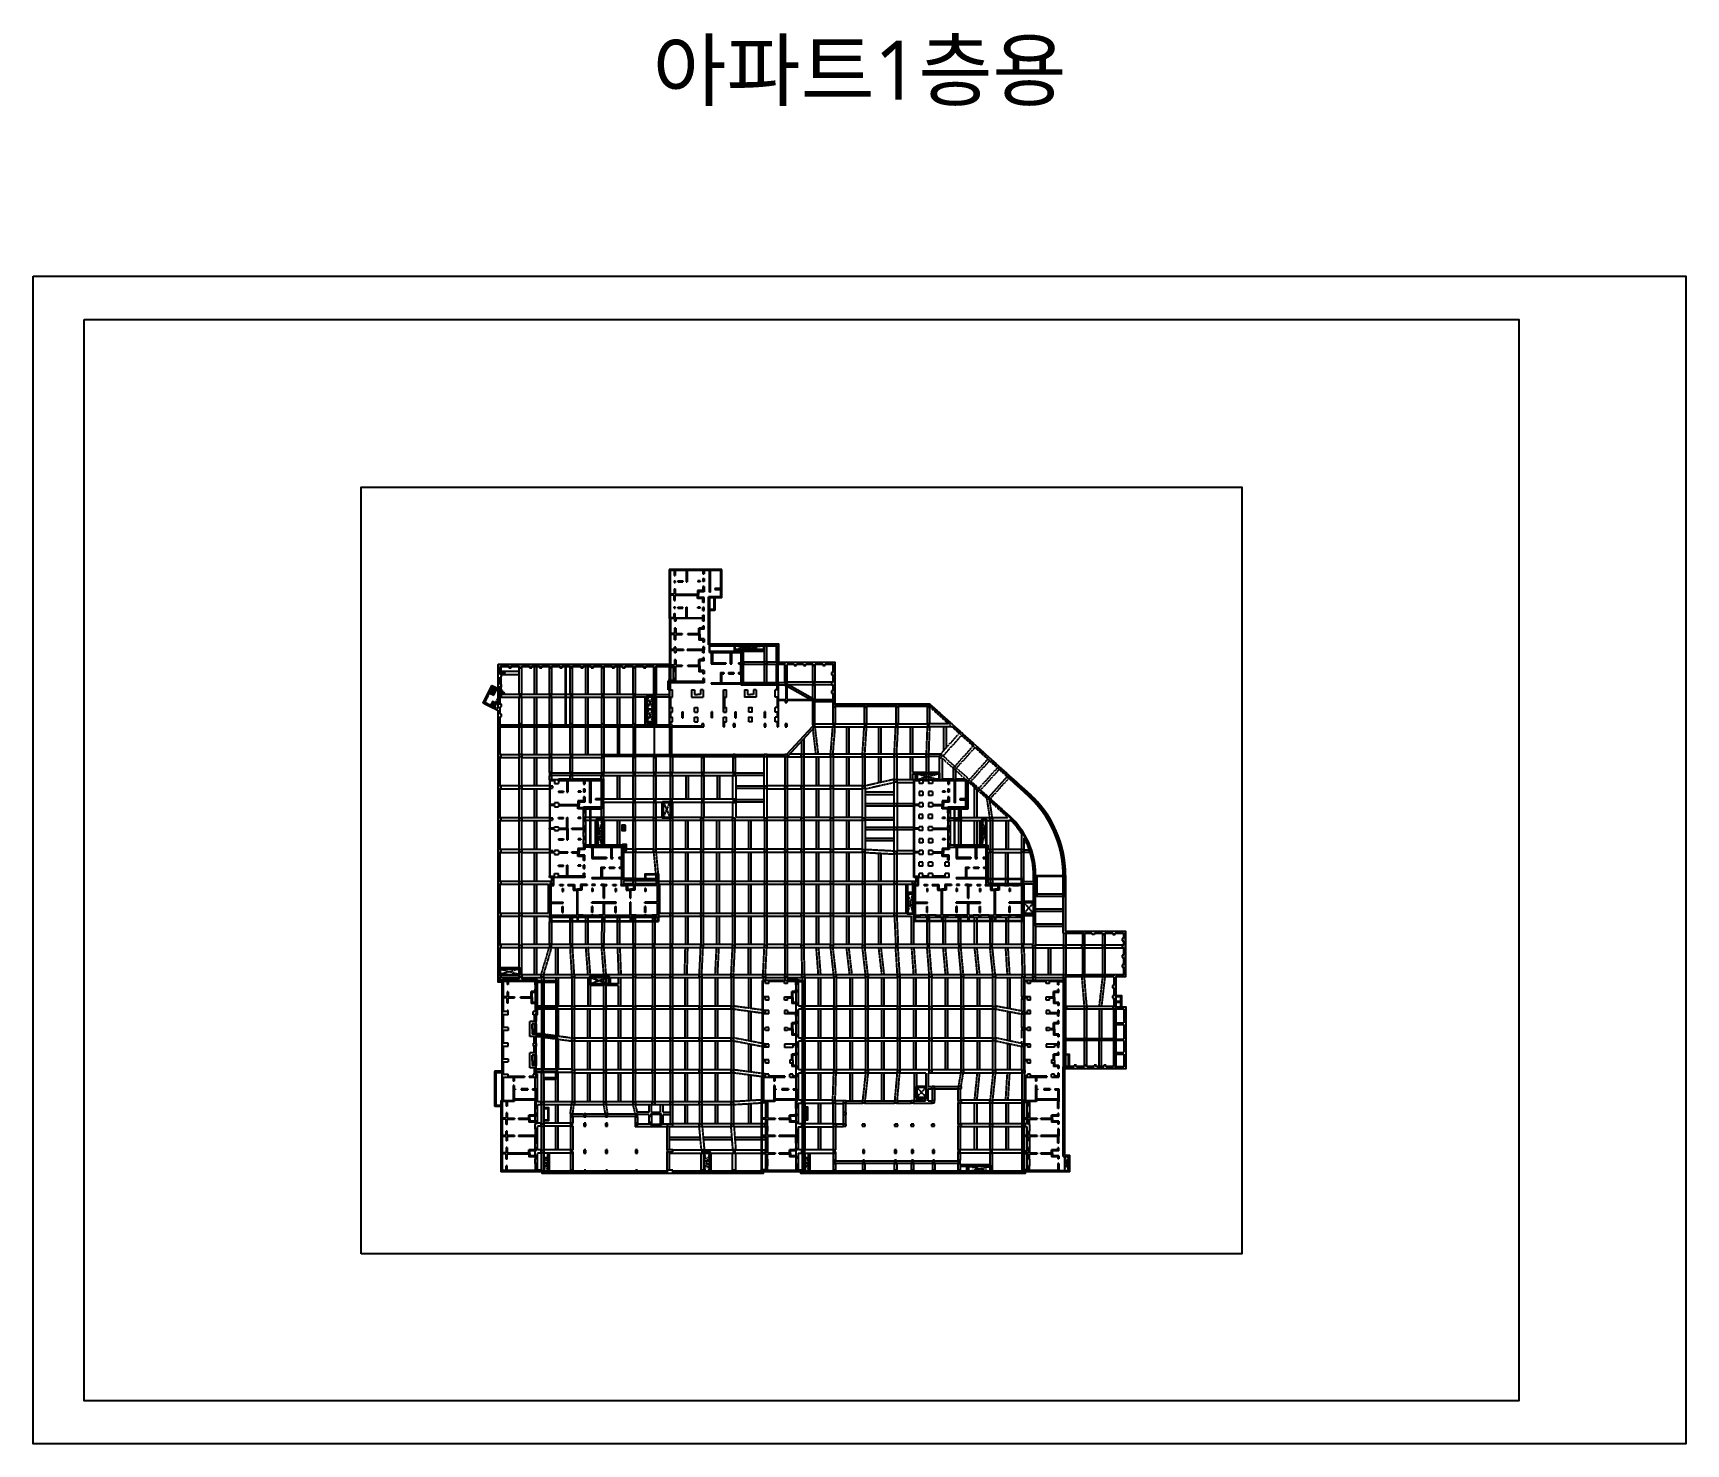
# Model space of a CAD drawing. Header units: millimetres. Extents: x 317501 to 2277231, y -321722 to 1186893.
# Drawn here: x 1829412 to 2249912, y 661128 to 1020004 of the extents above; entities that cross this region are included whole.
import ezdxf
from ezdxf.enums import TextEntityAlignment as Align

# ---------------------------------------------------------------- set-up
doc = ezdxf.new("R2010")
doc.units = ezdxf.units.MM
doc.header["$LTSCALE"] = 57
doc.linetypes.add('XS-지하주차장$0$DDOT', pattern=[14, 12, -1, 0, -1])
doc.linetypes.add('XS-지하주차장$0$HID', pattern=[2.3, 1.5, -0.8])
for name, color, linetype in [('XS-지하주차장$0$A-STL', 3, 'Continuous'), ('XS-지하주차장$0$AWG', 5, 'XS-지하주차장$0$HID'), ('XS-지하주차장$0$B', 9, 'XS-지하주차장$0$HID'), ('XS-지하주차장$0$CROSS', 15, 'Continuous'), ('XS-지하주차장$0$DA', 7, 'XS-지하주차장$0$HID'), ('XS-지하주차장$0$DA-PIT', 40, 'Continuous'), ('XS-지하주차장$0$EL7', 7, 'Continuous'), ('XS-지하주차장$0$G', 4, 'XS-지하주차장$0$HID'), ('XS-지하주차장$0$GG', 4, 'Continuous'), ('XS-지하주차장$0$OPEN', 9, 'XS-지하주차장$0$DDOT'), ('XS-지하주차장$0$PL', 7, 'Continuous'), ('XS-지하주차장$0$RAMP', 7, 'Continuous'), ('XS-지하주차장$0$SLAB', 3, 'Continuous'), ('XS-지하주차장$0$TEXT', 3, 'Continuous'), ('XS-지하주차장$0$TG', 30, 'XS-지하주차장$0$HID'), ('XS-지하주차장$0$W1', 2, 'Continuous'), ('XS-지하주차장$0$W1-H', 11, 'XS-지하주차장$0$HID'), ('XS-지하주차장$0$W11', 40, 'Continuous'), ('XS-지하주차장$0$WG', 6, 'XS-지하주차장$0$HID'), ('XS-지하주차장$0$점검구', 7, 'Continuous')]:
    doc.layers.add(name, color=color, linetype=linetype)
doc.layers.add('XS-지하주차장$0$DEFPOINT', color=144, linetype='Continuous', plot=False)
doc.styles.add('XS-지하주차장$0$맑은고딕', font='malgun.ttf')

msp = doc.modelspace()

# ---------------------------------------------------------------- texts
at = {"layer": 'XS-지하주차장$0$TEXT', "style": 'XS-지하주차장$0$맑은고딕'}
msp.add_text('아파트1층용', height=15000, dxfattribs=at).set_placement((2039661.6, 1010542.5), align=Align.MIDDLE_CENTER)

# ---------------------------------------------------------------- blocks, each defined once
blk = doc.blocks.new('XS-지하주차장$0$B1-W')
at = {"layer": 'XS-지하주차장$0$W1-H'}
for p, q in [((42780, 153270), (42780, 140730)), ((56255, 153270), (42780, 153270)), ((43080, 152970), (43080, 146995)), ((44065, 152970), (43080, 152970)), ((44065, 152970), (44065, 151670)), ((44065, 151670), (44365, 151670)), ((44365, 152970), (44365, 151670)), ((47160, 152970), (44365, 152970)), ((47160, 152970), (47160, 150090)), ((47410, 152970), (47410, 150090)), ((51405, 152970), (47410, 152970)), ((51405, 152970), (51405, 152155)), ((51405, 152155), (51705, 152155)), ((53055, 152970), (51705, 152970)), ((51705, 152970), (51705, 152155)), ((53055, 147430), (53055, 152970)), ((53355, 147430), (53355, 152970)), ((55955, 152970), (53355, 152970)), ((55955, 148420), (55955, 152970)), ((56255, 146020), (56255, 153270)), ((44065, 150360), (44065, 149960)), ((44065, 150360), (44365, 150360)), ((44065, 149960), (44365, 149960)), ((44065, 148350), (44065, 146995)), ((44065, 148350), (44365, 148350)), ((44365, 150360), (44365, 149960)), ((44365, 148350), (44365, 146995)), ((45065, 150340), (46300, 150340)), ((45065, 150340), (45065, 150090)), ((45065, 150090), (46300, 150090)), ((46300, 150340), (46300, 150090)), ((47160, 150090), (47410, 150090)), ((49985, 147895), (49985, 146995)), ((51405, 147895), (49985, 147895)), ((50705, 150340), (50075, 150340)), ((50075, 150340), (50075, 150090)), ((50705, 150090), (50075, 150090)), ((50285, 147595), (50285, 146870)), ((51705, 147595), (50285, 147595)), ((50705, 150340), (50705, 150090)), ((51405, 150945), (51705, 150945)), ((51405, 150945), (51405, 150145)), ((51705, 150145), (51405, 150145)), ((51705, 148925), (51405, 148925)), ((51405, 148925), (51405, 147895)), ((51705, 150945), (51705, 150145)), ((51705, 148925), (51705, 147595)), ((53355, 147430), (53055, 147430)), ((55955, 148420), (54465, 148420)), ((54465, 148420), (54465, 148120)), ((54465, 148120), (55955, 148120)), ((55955, 146320), (55955, 148120)), ((44065, 146995), (43080, 146995)), ((43080, 146745), (43080, 141030)), ((44065, 146745), (43080, 146745)), ((44065, 145390), (44065, 146745)), ((44065, 145390), (44365, 145390)), ((44065, 143380), (44065, 143780)), ((44065, 143780), (44365, 143780)), ((44065, 143380), (44365, 143380)), ((44365, 146995), (49985, 146995)), ((44365, 146745), (49985, 146745)), ((44365, 145390), (44365, 146745)), ((44365, 143380), (44365, 143780)), ((45065, 143650), (46300, 143650)), ((45065, 143400), (45065, 143650)), ((45065, 143400), (46300, 143400)), ((46300, 143400), (46300, 143650)), ((47160, 140980), (47160, 143650)), ((47160, 143650), (47410, 143650)), ((47410, 140980), (47410, 143650)), ((49985, 145845), (49985, 146745)), ((51405, 145845), (49985, 145845)), ((50705, 143650), (50075, 143650)), ((50075, 143400), (50075, 143650)), ((50705, 143400), (50075, 143400)), ((50285, 146145), (50285, 146870)), ((51705, 146145), (50285, 146145)), ((50705, 143400), (50705, 143650)), ((51405, 144815), (51405, 145845)), ((51705, 144815), (51405, 144815)), ((51705, 143595), (51405, 143595)), ((51405, 142795), (51405, 143595)), ((51705, 144815), (51705, 146145)), ((51705, 142795), (51705, 143595)), ((55955, 146320), (52845, 146320)), ((52845, 134035), (52845, 146320)), ((56255, 146020), (53195, 146020)), ((53195, 134335), (53195, 146020)), ((42900, 140730), (42780, 140730)), ((42900, 140730), (42900, 129110)), ((43200, 141030), (43080, 141030)), ((43200, 141030), (43200, 140980)), ((44065, 140980), (43200, 140980)), ((44185, 140730), (43200, 140730)), ((43200, 140730), (43200, 136935)), ((44065, 142070), (44365, 142070)), ((44065, 140980), (44065, 142070)), ((44185, 140730), (44185, 140100)), ((44485, 140100), (44185, 140100)), ((44365, 140980), (44365, 142070)), ((44365, 140980), (47160, 140980)), ((44485, 140730), (44485, 140100)), ((51405, 140730), (44485, 140730)), ((47410, 140980), (51405, 140980)), ((51405, 142795), (51705, 142795)), ((51405, 141585), (51705, 141585)), ((51405, 140980), (51405, 141585)), ((51405, 140065), (51405, 140730)), ((51705, 140065), (51405, 140065)), ((51405, 138355), (51405, 138845)), ((51705, 138845), (51405, 138845)), ((51705, 140830), (51705, 141585)), ((51705, 140065), (51705, 140830)), ((51705, 138055), (51705, 138845)), ((44185, 136935), (43200, 136935)), ((44185, 136685), (43200, 136685)), ((43200, 136685), (43200, 132915)), ((44485, 138290), (44185, 138290)), ((44185, 138290), (44185, 136935)), ((44185, 135330), (44185, 136685)), ((44485, 135330), (44185, 135330)), ((44485, 138290), (44485, 136935)), ((44485, 136935), (46085, 136935)), ((44485, 135330), (44485, 136685)), ((44485, 136685), (46085, 136685)), ((46085, 136935), (46085, 136810)), ((46085, 136685), (46085, 136810)), ((47585, 136935), (50355, 136935)), ((47585, 136935), (47585, 136810)), ((47585, 136685), (47585, 136810)), ((47585, 136685), (50355, 136685)), ((50355, 136935), (50355, 138355)), ((51405, 138355), (50355, 138355)), ((50355, 136685), (50355, 135265)), ((51405, 135265), (50355, 135265)), ((50655, 136810), (50655, 138055)), ((51705, 138055), (50655, 138055)), ((50655, 136810), (50655, 135565)), ((51705, 135565), (50655, 135565)), ((51405, 135265), (51405, 134775)), ((51705, 134775), (51405, 134775)), ((51705, 135565), (51705, 134775)), ((44185, 132915), (43200, 132915)), ((44185, 132665), (43200, 132665)), ((43200, 132665), (43200, 128895)), ((44485, 133520), (44185, 133520)), ((44185, 132915), (44185, 133520)), ((44185, 132665), (44185, 132060)), ((44485, 132060), (44185, 132060)), ((44485, 132915), (44485, 133520)), ((46430, 132915), (44485, 132915)), ((44485, 132665), (44485, 132060)), ((46430, 132665), (44485, 132665)), ((46430, 132915), (46430, 132665)), ((51405, 132915), (47430, 132915)), ((47430, 132915), (47430, 132665)), ((51405, 132665), (47430, 132665)), ((51405, 133555), (51405, 132915)), ((51705, 133555), (51405, 133555)), ((51405, 132025), (51405, 132665)), ((51705, 132025), (51405, 132025)), ((51405, 130315), (51405, 130805)), ((51705, 130805), (51405, 130805)), ((51705, 133555), (51705, 132790)), ((51705, 132025), (51705, 132790)), ((51705, 130015), (51705, 130805)), ((52845, 134035), (61055, 134035)), ((53055, 132435), (61355, 132435)), ((53055, 132135), (53055, 132435)), ((53055, 132135), (53505, 132135)), ((53195, 134335), (61055, 134335)), ((53505, 132135), (53505, 129235)), ((53805, 132135), (58355, 132135)), ((53805, 132135), (53805, 129535)), ((58355, 132135), (58355, 129235)), ((58655, 132135), (61055, 132135)), ((58655, 132135), (58655, 129535)), ((61055, 134335), (70630, 134335)), ((61055, 134035), (61055, 133835)), ((61055, 133835), (61755, 133835)), ((61055, 132135), (61055, 129535)), ((61355, 132435), (61355, 129735)), ((61755, 133985), (66950, 133985)), ((61755, 133985), (61755, 133835)), ((66950, 133985), (66950, 133835)), ((66950, 133835), (67750, 133835)), ((67750, 133985), (70130, 133985)), ((67750, 133835), (67750, 133985)), ((70130, 133835), (70130, 133985)), ((70130, 133835), (70280, 133835)), ((70280, 124125), (70280, 133835)), ((70630, 129685), (70630, 134335)), ((42900, 129110), (-700, 129110)), ((-700, 122980), (-700, 129110)), ((2050, 128610), (-200, 128610)), ((-200, 126510), (-200, 128610)), ((200, 126510), (-200, 126510)), ((200, 125910), (200, 126510)), ((2050, 128610), (2050, 128210)), ((2050, 128210), (2650, 128210)), ((4700, 128610), (2650, 128610)), ((2650, 128210), (2650, 128610)), ((4700, 128610), (4700, 128210)), ((4700, 128210), (5300, 128210)), ((7250, 128610), (5300, 128610)), ((5300, 128210), (5300, 128610)), ((7250, 128610), (7250, 128210)), ((7250, 128210), (7850, 128210)), ((9800, 128610), (7850, 128610)), ((7850, 128210), (7850, 128610)), ((9800, 128610), (9800, 128210)), ((9800, 128210), (10400, 128210)), ((12350, 128610), (10400, 128610)), ((10400, 128210), (10400, 128610)), ((12350, 128610), (12350, 128210)), ((12350, 128210), (12950, 128210)), ((15000, 128610), (12950, 128610)), ((12950, 128210), (12950, 128610)), ((15000, 128610), (15000, 128210)), ((15000, 128210), (15600, 128210)), ((16350, 128610), (15600, 128610)), ((15600, 128210), (15600, 128610)), ((16350, 128610), (16350, 113410)), ((17650, 128610), (16650, 128610)), ((16650, 113460), (16650, 128610)), ((17650, 128610), (17650, 128210)), ((17650, 128210), (18250, 128210)), ((20315, 128610), (18250, 128610)), ((18250, 128210), (18250, 128610)), ((20315, 128610), (20315, 128210)), ((20315, 128210), (20915, 128210)), ((22985, 128610), (20915, 128610)), ((20915, 128210), (20915, 128610)), ((22985, 128610), (22985, 128210)), ((22985, 128210), (23585, 128210)), ((25650, 128610), (23585, 128610)), ((23585, 128210), (23585, 128610)), ((25650, 128610), (25650, 128210)), ((25650, 128210), (26250, 128210)), ((28315, 128610), (26250, 128610)), ((26250, 128210), (26250, 128610)), ((28315, 128610), (28315, 128210)), ((28315, 128210), (28915, 128210)), ((30985, 128610), (28915, 128610)), ((28915, 128210), (28915, 128610)), ((30985, 128610), (30985, 128210)), ((30985, 128210), (31585, 128210)), ((33650, 128610), (31585, 128610)), ((31585, 128210), (31585, 128610)), ((33650, 128610), (33650, 128210)), ((33650, 128210), (34250, 128210)), ((36250, 128610), (34250, 128610)), ((34250, 128210), (34250, 128610)), ((36250, 128610), (36250, 128210)), ((36250, 128210), (36850, 128210)), ((38900, 128610), (36850, 128610)), ((36850, 128210), (36850, 128610)), ((38900, 113460), (38900, 128610)), ((39100, 121560), (39100, 128210)), ((39100, 128210), (39500, 128210)), ((42650, 128760), (39500, 128760)), ((39500, 128210), (39500, 128760)), ((42650, 128760), (42650, 128310)), ((42650, 128310), (42900, 128310)), ((42900, 113460), (42900, 128310)), ((44185, 128645), (43150, 128645)), ((43150, 128645), (43150, 124735)), ((44185, 128895), (43200, 128895)), ((44485, 130250), (44185, 130250)), ((44185, 130250), (44185, 128895)), ((44185, 127290), (44185, 128645)), ((44485, 127290), (44185, 127290)), ((44485, 130250), (44485, 128895)), ((44485, 128895), (46085, 128895)), ((44485, 127290), (44485, 128645)), ((44485, 128645), (46085, 128645)), ((46085, 128895), (46085, 128770)), ((46085, 128645), (46085, 128770)), ((47585, 128895), (50355, 128895)), ((47585, 128895), (47585, 128770)), ((47585, 128645), (47585, 128770)), ((47585, 128645), (50355, 128645)), ((50355, 128895), (50355, 130315)), ((51405, 130315), (50355, 130315)), ((50355, 128645), (50355, 127225)), ((51405, 127225), (50355, 127225)), ((50655, 128770), (50655, 130015)), ((51705, 130015), (50655, 130015)), ((50655, 128770), (50655, 127525)), ((51705, 127525), (50655, 127525)), ((51405, 127225), (51405, 126735)), ((51705, 126735), (51405, 126735)), ((51705, 127525), (51705, 126735)), ((53505, 129235), (57245, 129235)), ((53805, 129535), (57245, 129535)), ((55855, 127035), (55855, 124435)), ((55855, 127035), (56755, 127035)), ((56155, 126735), (56155, 124435)), ((56155, 126735), (56755, 126735)), ((56755, 127035), (56755, 126735)), ((57245, 129535), (57245, 129235)), ((57945, 127035), (59265, 127035)), ((57945, 127035), (57945, 126735)), ((57945, 126735), (59265, 126735)), ((58355, 129235), (58780, 129235)), ((58655, 129535), (58780, 129535)), ((58780, 129235), (58780, 129535)), ((59265, 127035), (59265, 126735)), ((60450, 129535), (61055, 129535)), ((60450, 129535), (60450, 129235)), ((60450, 129235), (61355, 129235)), ((60455, 127035), (61355, 127035)), ((60455, 127035), (60455, 126735)), ((60455, 126735), (61055, 126735)), ((61055, 126735), (61055, 124435)), ((61855, 129735), (61355, 129735)), ((61355, 129235), (61855, 129235)), ((61355, 127035), (61355, 124425)), ((61855, 129235), (61855, 129735)), ((67750, 129735), (66950, 129735)), ((66950, 129735), (66950, 129235)), ((66950, 129235), (67750, 129235)), ((67750, 129235), (67750, 129735)), ((70580, 129335), (72200, 129335)), ((70580, 124125), (70580, 129335)), ((70630, 129685), (85000, 129685)), ((72200, 129335), (72200, 128785)), ((72200, 128785), (72600, 128785)), ((72600, 124325), (72600, 128785)), ((72800, 129185), (74600, 129185)), ((72800, 120210), (72800, 129185)), ((74600, 129185), (74600, 128785)), ((74600, 128785), (75200, 128785)), ((75200, 129185), (77000, 129185)), ((75200, 128785), (75200, 129185)), ((77000, 129185), (77000, 128785)), ((77000, 128785), (77600, 128785)), ((77600, 129185), (79350, 129185)), ((77600, 128785), (77600, 129185)), ((79350, 129185), (79350, 128785)), ((79350, 128785), (79950, 128785)), ((79950, 129185), (81900, 129185)), ((79950, 128785), (79950, 129185)), ((81900, 129185), (81900, 128785)), ((81900, 128785), (82500, 128785)), ((82500, 129185), (84500, 129185)), ((82500, 128785), (82500, 129185)), ((84500, 127060), (84100, 127060)), ((84100, 127060), (84100, 126460)), ((84100, 126460), (84500, 126460)), ((84500, 127060), (84500, 129185)), ((84500, 124535), (84500, 126460)), ((85000, 119010), (85000, 129685)), ((-4510, 119290), (-2286, 123767)), ((-3930, 119559), (-2105, 123231)), ((-2286, 123767), (-700, 122980)), ((-2105, 123231), (-700, 122533)), ((-700, 120778), (-700, 122533)), ((-200, 123960), (-200, 125910)), ((-200, 125910), (200, 125910)), ((200, 123960), (-200, 123960)), ((-200, 121460), (-200, 123360)), ((-200, 123360), (200, 123360)), ((200, 123360), (200, 123960)), ((44185, 124735), (43150, 124735)), ((51705, 124435), (43150, 124435)), ((43150, 122635), (43150, 124435)), ((43150, 122635), (43700, 122635)), ((43700, 120775), (43700, 122635)), ((44485, 125480), (44185, 125480)), ((44185, 124735), (44185, 125480)), ((44485, 124735), (44485, 125480)), ((51405, 124735), (44485, 124735)), ((48525, 122635), (49225, 122635)), ((48525, 122635), (48525, 120775)), ((49225, 122635), (49225, 121475)), ((51475, 122635), (50775, 122635)), ((50775, 122635), (50775, 121475)), ((51405, 125515), (51405, 124735)), ((51705, 125515), (51405, 125515)), ((51475, 122635), (51475, 120775)), ((51705, 125515), (51705, 124735)), ((51705, 124735), (51705, 124435)), ((53505, 124435), (53505, 124135)), ((53505, 124435), (55855, 124435)), ((53505, 124135), (61055, 124135)), ((56155, 124435), (61055, 124435)), ((56640, 122635), (56640, 116940)), ((56640, 122635), (57440, 122635)), ((57440, 120775), (57440, 122635)), ((61055, 124135), (61055, 123925)), ((61055, 123925), (61855, 123925)), ((61855, 124425), (61355, 124425)), ((61855, 123925), (61855, 124425)), ((62005, 122635), (62005, 120775)), ((62005, 122635), (62705, 122635)), ((62705, 122635), (62705, 121475)), ((64955, 122635), (64255, 122635)), ((64255, 122635), (64255, 121475)), ((64955, 122635), (64955, 120775)), ((67750, 124425), (66950, 124425)), ((66950, 124425), (66950, 123925)), ((66950, 123925), (67750, 123925)), ((67750, 123925), (67750, 124425)), ((69780, 120775), (69780, 122635)), ((70280, 122635), (69780, 122635)), ((70280, 122635), (70280, 124125)), ((70580, 124125), (70580, 120210)), ((72600, 124325), (72300, 124325)), ((72300, 124325), (72300, 123525)), ((72300, 123525), (72600, 123525)), ((72600, 120210), (72600, 123525)), ((79900, 124635), (79400, 124635)), ((79400, 124635), (79400, 123835)), ((79400, 123835), (79900, 123835)), ((79900, 123835), (79900, 124635)), ((84500, 124535), (84100, 124535)), ((84100, 124535), (84100, 123935)), ((84100, 123935), (84500, 123935)), ((84500, 122385), (84100, 122385)), ((84100, 122385), (84100, 121785)), ((84500, 122385), (84500, 123935)), ((-4510, 119290), (-700, 117397)), ((-3884, 119425), (-1869, 118424)), ((-700, 120778), (-1869, 118424)), ((-700, 120216), (-1646, 118313)), ((-1646, 118313), (-700, 117843)), ((-700, 117843), (-700, 120216)), ((-400, 118960), (-400, 120860)), ((-400, 120860), (200, 120860)), ((200, 118960), (-400, 118960)), ((200, 121460), (-200, 121460)), ((-200, 116410), (-200, 118360)), ((-200, 118360), (200, 118360)), ((200, 120860), (200, 121460)), ((200, 118360), (200, 118960)), ((5250, 121560), (4750, 121560)), ((4750, 121560), (4750, 120760)), ((4750, 120760), (5250, 120760)), ((5250, 120760), (5250, 121560)), ((12900, 121560), (12400, 121560)), ((12400, 121560), (12400, 120760)), ((12400, 120760), (12900, 120760)), ((12900, 120760), (12900, 121560)), ((18200, 121560), (17700, 121560)), ((17700, 121560), (17700, 120760)), ((17700, 120760), (18200, 120760)), ((18200, 120760), (18200, 121560)), ((26200, 121560), (25700, 121560)), ((25700, 121560), (25700, 120760)), ((25700, 120760), (26200, 120760)), ((26200, 120760), (26200, 121560)), ((34200, 121560), (33700, 121560)), ((33700, 121560), (33700, 120760)), ((33700, 120760), (34200, 120760)), ((34200, 120760), (34200, 121560)), ((39400, 121560), (39100, 121560)), ((39100, 114010), (39100, 120760)), ((39100, 120760), (39400, 120760)), ((39400, 120760), (39400, 121560)), ((43200, 120775), (43700, 120775)), ((43200, 120775), (43200, 118140)), ((43200, 118140), (43700, 118140)), ((43700, 116940), (43700, 118140)), ((48525, 120775), (51475, 120775)), ((49225, 121475), (50000, 121475)), ((49300, 118140), (50100, 118140)), ((49300, 116940), (49300, 118140)), ((50775, 121475), (50000, 121475)), ((50100, 116940), (50100, 118140)), ((56890, 120775), (56890, 118140)), ((56890, 120775), (57440, 120775)), ((56890, 118140), (57440, 118140)), ((57440, 116940), (57440, 118140)), ((64955, 120775), (62005, 120775)), ((62705, 121475), (63480, 121475)), ((64255, 121475), (63480, 121475)), ((70280, 120775), (69780, 120775)), ((70580, 118140), (69780, 118140)), ((69780, 116940), (69780, 118140)), ((70280, 120775), (70280, 119410)), ((70580, 119410), (70280, 119410)), ((70580, 120210), (72600, 120210)), ((70580, 120010), (70580, 119410)), ((70580, 120010), (72300, 120010)), ((70580, 118140), (70580, 113210)), ((72300, 120010), (72300, 119410)), ((72300, 119410), (72800, 119410)), ((72800, 120210), (84500, 120210)), ((72800, 120010), (79400, 120010)), ((72800, 119410), (72800, 120010)), ((79400, 120010), (79400, 119410)), ((79400, 119410), (79900, 119410)), ((79900, 120010), (84650, 120010)), ((79900, 119410), (79900, 120010)), ((84100, 121785), (84500, 121785)), ((84500, 120210), (84500, 121785)), ((84650, 119010), (84500, 119010)), ((84500, 119010), (84500, 118210)), ((84500, 118210), (85000, 118210)), ((84650, 119010), (84650, 120010)), ((109144, 119010), (85000, 119010)), ((85000, 118210), (85000, 118660)), ((92500, 118660), (85000, 118660)), ((92500, 118660), (92500, 118210)), ((92500, 118210), (93000, 118210)), ((100500, 118660), (93000, 118660)), ((93000, 118210), (93000, 118660)), ((100500, 118660), (100500, 118210)), ((100500, 118210), (101000, 118210)), ((108500, 118660), (101000, 118660)), ((101000, 118210), (101000, 118660)), ((108500, 118660), (108500, 118210)), ((108500, 118210), (109000, 118210)), ((114246, 113945), (109000, 118668)), ((109000, 118210), (109000, 118668)), ((134358, 96307), (109144, 119010)), ((-700, 48240), (-700, 117397)), ((200, 116410), (-200, 116410)), ((-200, 113410), (-200, 115810)), ((-200, 115810), (200, 115810)), ((200, 115810), (200, 116410)), ((5250, 114010), (4750, 114010)), ((4750, 114010), (4750, 113410)), ((5250, 113410), (5250, 114010)), ((12900, 114010), (12400, 114010)), ((12400, 114010), (12400, 113410)), ((12900, 113410), (12900, 114010)), ((18200, 114010), (17700, 114010)), ((17700, 114010), (17700, 113460)), ((18200, 113460), (18200, 114010)), ((26200, 114010), (25700, 114010)), ((25700, 114010), (25700, 113460)), ((26200, 113460), (26200, 114010)), ((34200, 114010), (33700, 114010)), ((33700, 114010), (33700, 113460)), ((34200, 113460), (34200, 114010)), ((39400, 114010), (39100, 114010)), ((39400, 113460), (39400, 114010)), ((43200, 116940), (43700, 116940)), ((43200, 116940), (43200, 115695)), ((43200, 115695), (43700, 115695)), ((43200, 114495), (43700, 114495)), ((43200, 114495), (43200, 113710)), ((43700, 113710), (43200, 113710)), ((43700, 114495), (43700, 115695)), ((43700, 113460), (43700, 113710)), ((46130, 115495), (46130, 117030)), ((46130, 117030), (46380, 117030)), ((46130, 115495), (46380, 115495)), ((46380, 115495), (46380, 117030)), ((49300, 116940), (50100, 116940)), ((49300, 115695), (50100, 115695)), ((49300, 114495), (49300, 115695)), ((49300, 114495), (50100, 114495)), ((50100, 114495), (50100, 115695)), ((51600, 114010), (51100, 114010)), ((51100, 114010), (51100, 113460)), ((51600, 113210), (51600, 114010)), ((53620, 115495), (53620, 117030)), ((53870, 117030), (53620, 117030)), ((53870, 115495), (53620, 115495)), ((53870, 115495), (53870, 117030)), ((56640, 116940), (57440, 116940)), ((56640, 115695), (57440, 115695)), ((56640, 113210), (56640, 115695)), ((56890, 114495), (57440, 114495)), ((56890, 113210), (56890, 114495)), ((57440, 114495), (57440, 115695)), ((59600, 114010), (59100, 114010)), ((59100, 114010), (59100, 113210)), ((59600, 113210), (59600, 114010)), ((59610, 115495), (59610, 117030)), ((59610, 117030), (59860, 117030)), ((59610, 115495), (59860, 115495)), ((59860, 115495), (59860, 117030)), ((67450, 114010), (66950, 114010)), ((66950, 114010), (66950, 113210)), ((67100, 115495), (67100, 117030)), ((67350, 117030), (67100, 117030)), ((67350, 115495), (67100, 115495)), ((67350, 115495), (67350, 117030)), ((67450, 113210), (67450, 114010)), ((70280, 116940), (69780, 116940)), ((69780, 114495), (69780, 115695)), ((70280, 115695), (69780, 115695)), ((70280, 114495), (69780, 114495)), ((70280, 116940), (70280, 115695)), ((70280, 114495), (70280, 113210)), ((72800, 114010), (72300, 114010)), ((72300, 114010), (72300, 113210)), ((72800, 113210), (72800, 114010)), ((79900, 114010), (79400, 114010)), ((79400, 114010), (79400, 113210)), ((79900, 113210), (79900, 114010)), ((85000, 114010), (84500, 114010)), ((84500, 114010), (84500, 113210)), ((85000, 113210), (85000, 114010)), ((93000, 114010), (92500, 114010)), ((92500, 114010), (92500, 113210)), ((93000, 113210), (93000, 114010)), ((101000, 114010), (100500, 114010)), ((100500, 114010), (100500, 113210)), ((101000, 113210), (101000, 114010)), ((109000, 114010), (108500, 114010)), ((108500, 114010), (108500, 113210)), ((109000, 113210), (109000, 114010)), ((114246, 113945), (114146, 113833)), ((114146, 113833), (114889, 113164)), ((-350, 106210), (-350, 113210)), ((-350, 113210), (51600, 113210)), ((4750, 113410), (-200, 113410)), ((12400, 113410), (5250, 113410)), ((16350, 113410), (12900, 113410)), ((17700, 113460), (16650, 113460)), ((25700, 113460), (18200, 113460)), ((33700, 113460), (26200, 113460)), ((38900, 113460), (34200, 113460)), ((42900, 113460), (39400, 113460)), ((43700, 113460), (51100, 113460)), ((56640, 113210), (56890, 113210)), ((59100, 113210), (59600, 113210)), ((66950, 113210), (67450, 113210)), ((70580, 113210), (70280, 113210)), ((72300, 113210), (72800, 113210)), ((79400, 113210), (79900, 113210)), ((84500, 113210), (85000, 113210)), ((92500, 113210), (93000, 113210)), ((100500, 113210), (101000, 113210)), ((108500, 113210), (109000, 113210)), ((114889, 113164), (114990, 113275)), ((116659, 111772), (114990, 113275)), ((116659, 111772), (116559, 111660)), ((116559, 111660), (117302, 110991)), ((117302, 110991), (117403, 111103)), ((120152, 108627), (117403, 111103)), ((100, 106210), (-350, 106210)), ((-350, 98110), (-350, 105710)), ((-350, 105710), (100, 105710)), ((100, 105710), (100, 106210)), ((4600, 106210), (4600, 105710)), ((5400, 106210), (4600, 106210)), ((4600, 105710), (5400, 105710)), ((5400, 105710), (5400, 106210)), ((12900, 106210), (12400, 106210)), ((12400, 106210), (12400, 105410)), ((12400, 105410), (12900, 105410)), ((12900, 105410), (12900, 106210)), ((18200, 106210), (17700, 106210)), ((17700, 106210), (17700, 105410)), ((17700, 105410), (18200, 105410)), ((18200, 105410), (18200, 106210)), ((25700, 106210), (25700, 105410)), ((25700, 106210), (51600, 106210)), ((25700, 105410), (26200, 105410)), ((26200, 105410), (26200, 105960)), ((26200, 105960), (33700, 105960)), ((33700, 105960), (33700, 105410)), ((33700, 105410), (34200, 105410)), ((34200, 105410), (34200, 105960)), ((34200, 105960), (38900, 105960)), ((38900, 105960), (38900, 105410)), ((38900, 105410), (39400, 105410)), ((39400, 105960), (42900, 105960)), ((39400, 105410), (39400, 105960)), ((42900, 105960), (42900, 105710)), ((42900, 105710), (43700, 105710)), ((43700, 105960), (51100, 105960)), ((43700, 105710), (43700, 105960)), ((51100, 105960), (51100, 105410)), ((51100, 105410), (51600, 105410)), ((51600, 105410), (51600, 106210)), ((59600, 106210), (59100, 106210)), ((59100, 106210), (59100, 105410)), ((59100, 105410), (59600, 105410)), ((59600, 105410), (59600, 106210)), ((66950, 106210), (66950, 105710)), ((67750, 106210), (66950, 106210)), ((66950, 105710), (67750, 105710)), ((67750, 105710), (67750, 106210)), ((72150, 106210), (72150, 105710)), ((72950, 106210), (72150, 106210)), ((72150, 105710), (72950, 105710)), ((72950, 105710), (72950, 106210)), ((76350, 106210), (76350, 105710)), ((77150, 106210), (76350, 106210)), ((76350, 105710), (77150, 105710)), ((77150, 105710), (77150, 106210)), ((83800, 106210), (83800, 105710)), ((84600, 106210), (83800, 106210)), ((83800, 105710), (84600, 105710)), ((84600, 105710), (84600, 106210)), ((91900, 106210), (91900, 105710)), ((92700, 106210), (91900, 106210)), ((91900, 105710), (92700, 105710)), ((92700, 105710), (92700, 106210)), ((100000, 106210), (100000, 105710)), ((100800, 106210), (100000, 106210)), ((100000, 105710), (100800, 105710)), ((100800, 105710), (100800, 106210)), ((108100, 106210), (108100, 105710)), ((108900, 106210), (108100, 106210)), ((108100, 105710), (108900, 105710)), ((108900, 105710), (108900, 106210)), ((111994, 106217), (111459, 105622)), ((111459, 105622), (111830, 105288)), ((111830, 105288), (112366, 105882)), ((112366, 105882), (111994, 106217)), ((120152, 108627), (120052, 108515)), ((120052, 108515), (120795, 107846)), ((120795, 107846), (120895, 107958)), ((123868, 105281), (120895, 107958)), ((123868, 105281), (123768, 105170)), ((123768, 105170), (124511, 104501)), ((12900, 101610), (12400, 101610)), ((12400, 101610), (12400, 100810)), ((12900, 100810), (12900, 101610)), ((18200, 101610), (17700, 101610)), ((17700, 101610), (17700, 100810)), ((18200, 100810), (18200, 101610)), ((26200, 101610), (25700, 101610)), ((25700, 101610), (25700, 100810)), ((26200, 100810), (26200, 101610)), ((34200, 101610), (33700, 101610)), ((33700, 101610), (33700, 100810)), ((34200, 100810), (34200, 101610)), ((39400, 101610), (38900, 101610)), ((38900, 101610), (38900, 100810)), ((39400, 100810), (39400, 101610)), ((43600, 101610), (43100, 101610)), ((43100, 101610), (43100, 100810)), ((43600, 100810), (43600, 101610)), ((51600, 101610), (51100, 101610)), ((51100, 101610), (51100, 100810)), ((51600, 100810), (51600, 101610)), ((59600, 101610), (59100, 101610)), ((59100, 101610), (59100, 100810)), ((59600, 100810), (59600, 101610)), ((115375, 103172), (115041, 102801)), ((115041, 102801), (115635, 102265)), ((115970, 102637), (115375, 103172)), ((115635, 102265), (115970, 102637)), ((124511, 104501), (124611, 104612)), ((128921, 100731), (124611, 104612)), ((100, 98110), (-350, 98110)), ((-350, 90010), (-350, 97610)), ((-350, 97610), (100, 97610)), ((100, 97610), (100, 98110)), ((4600, 98110), (4600, 97610)), ((5400, 98110), (4600, 98110)), ((4600, 97610), (5400, 97610)), ((5400, 97610), (5400, 98110)), ((12400, 100810), (12900, 100810)), ((12400, 99760), (12400, 99460)), ((25875, 99760), (12400, 99760)), ((13685, 99460), (12400, 99460)), ((12400, 98110), (12400, 97610)), ((13200, 98110), (12400, 98110)), ((12400, 97610), (13200, 97610)), ((13200, 97610), (13200, 98110)), ((13685, 99460), (13685, 98760)), ((13685, 98760), (14685, 98760)), ((14685, 99460), (14685, 98760)), ((16780, 99460), (14685, 99460)), ((14685, 96830), (15920, 96830)), ((14685, 96830), (14685, 96580)), ((15920, 96830), (15920, 96580)), ((16780, 99460), (16780, 96580)), ((17030, 99460), (17030, 96580)), ((21025, 99460), (17030, 99460)), ((17700, 100810), (18200, 100810)), ((20325, 96830), (19695, 96830)), ((19695, 96830), (19695, 96580)), ((20325, 96830), (20325, 96580)), ((21025, 99460), (21025, 98645)), ((21025, 98645), (21325, 98645)), ((21025, 97435), (21325, 97435)), ((21025, 97435), (21025, 96635)), ((22675, 99460), (21325, 99460)), ((21325, 99460), (21325, 98645)), ((21325, 97435), (21325, 96635)), ((22675, 93920), (22675, 99460)), ((22975, 93920), (22975, 99460)), ((25575, 99460), (22975, 99460)), ((25575, 94910), (25575, 99460)), ((25700, 100810), (26200, 100810)), ((25875, 94810), (25875, 99760)), ((33700, 100810), (34200, 100810)), ((38900, 100810), (39400, 100810)), ((43100, 100810), (43600, 100810)), ((51100, 100810), (51600, 100810)), ((59100, 100810), (59600, 100810)), ((66950, 98110), (66950, 97610)), ((67750, 98110), (66950, 98110)), ((66950, 97610), (67750, 97610)), ((67750, 97610), (67750, 98110)), ((72150, 98110), (72150, 97610)), ((72950, 98110), (72150, 98110)), ((72150, 97610), (72950, 97610)), ((72950, 97610), (72950, 98110)), ((76350, 98110), (76350, 97610)), ((77150, 98110), (76350, 98110)), ((76350, 97610), (77150, 97610)), ((77150, 97610), (77150, 98110)), ((83800, 98110), (83800, 97610)), ((84600, 98110), (83800, 98110)), ((83800, 97610), (84600, 97610)), ((84600, 97610), (84600, 98110)), ((91900, 98110), (91900, 97610)), ((92700, 98110), (91900, 98110)), ((91900, 97610), (92700, 97610)), ((92700, 97610), (92700, 98110)), ((100000, 99760), (100000, 99260)), ((100800, 99760), (100000, 99760)), ((100000, 99260), (100800, 99260)), ((100800, 99260), (100800, 99760)), ((105100, 99760), (105100, 99460)), ((114025, 99760), (105100, 99760)), ((106385, 99460), (105100, 99460)), ((106385, 99460), (106385, 98760)), ((107385, 98760), (106385, 98760)), ((107385, 96780), (106385, 96780)), ((106385, 96780), (106385, 95780)), ((107385, 99460), (107385, 98760)), ((108805, 99460), (107385, 99460)), ((107385, 96780), (107385, 95780)), ((108805, 99460), (108805, 98760)), ((109805, 98760), (108805, 98760)), ((109805, 96780), (108805, 96780)), ((108805, 96780), (108805, 95780)), ((113725, 99460), (109805, 99460)), ((109805, 99460), (109805, 98760)), ((109805, 96780), (109805, 95780)), ((113025, 96830), (112395, 96830)), ((112395, 96830), (112395, 96580)), ((113025, 96830), (113025, 96580)), ((113725, 99460), (113725, 98645)), ((113725, 98645), (114025, 98645)), ((113725, 97435), (114025, 97435)), ((113725, 97435), (113725, 96635)), ((118575, 99760), (114025, 99760)), ((115375, 99460), (114025, 99460)), ((114025, 99460), (114025, 98645)), ((114025, 97435), (114025, 96635)), ((115375, 93920), (115375, 99460)), ((115675, 93920), (115675, 99460)), ((118275, 99460), (115675, 99460)), ((118275, 94910), (118275, 99460)), ((118575, 92510), (118575, 99760)), ((119091, 99827), (118757, 99455)), ((118757, 99455), (119351, 98920)), ((129272, 90659), (119091, 99827)), ((119351, 98920), (119518, 99105)), ((123903, 95158), (119518, 99105)), ((128754, 100545), (128921, 100731)), ((133956, 95861), (128754, 100545)), ((12400, 93485), (12400, 93235)), ((13685, 93485), (12400, 93485)), ((13685, 93235), (12400, 93235)), ((13685, 93860), (13685, 93485)), ((14685, 93860), (13685, 93860)), ((13685, 93235), (13685, 92860)), ((13685, 92860), (14685, 92860)), ((14685, 96580), (15920, 96580)), ((14685, 93860), (14685, 93485)), ((14685, 93485), (19605, 93485)), ((14685, 93235), (19605, 93235)), ((14685, 93235), (14685, 92860)), ((16780, 96580), (17030, 96580)), ((19605, 94385), (19605, 93485)), ((21025, 94385), (19605, 94385)), ((19605, 92335), (19605, 93235)), ((20325, 96580), (19695, 96580)), ((19905, 94085), (19905, 93360)), ((21325, 94085), (19905, 94085)), ((19905, 92635), (19905, 93360)), ((21325, 92635), (19905, 92635)), ((21325, 96635), (21025, 96635)), ((21325, 95415), (21025, 95415)), ((21025, 95415), (21025, 94385)), ((21325, 95415), (21325, 94085)), ((21325, 91305), (21325, 92635)), ((22975, 93920), (22675, 93920)), ((25575, 92810), (22675, 92810)), ((22675, 92510), (22675, 92810)), ((25875, 92510), (22675, 92510)), ((25575, 94910), (24085, 94910)), ((24085, 94910), (24085, 94610)), ((25575, 94610), (24085, 94610)), ((25575, 92810), (25575, 94610)), ((26075, 94810), (25875, 94810)), ((25875, 92510), (25875, 94010)), ((25875, 94010), (26075, 94010)), ((26075, 94010), (26075, 94810)), ((34200, 94810), (33700, 94810)), ((33700, 94810), (33700, 94010)), ((33700, 94010), (34200, 94010)), ((34200, 94010), (34200, 94810)), ((39400, 94810), (38900, 94810)), ((38900, 94810), (38900, 94010)), ((38900, 94010), (39400, 94010)), ((39400, 94010), (39400, 94810)), ((43600, 94810), (43100, 94810)), ((43100, 94810), (43100, 94010)), ((43100, 94010), (43600, 94010)), ((43600, 94010), (43600, 94810)), ((51600, 94810), (51100, 94810)), ((51100, 94810), (51100, 94010)), ((51100, 94010), (51600, 94010)), ((51600, 94010), (51600, 94810)), ((59600, 94810), (59100, 94810)), ((59100, 94810), (59100, 94010)), ((59100, 94010), (59600, 94010)), ((59600, 94010), (59600, 94810)), ((100000, 93610), (100000, 93110)), ((100800, 93610), (100000, 93610)), ((100000, 93110), (100800, 93110)), ((100800, 93110), (100800, 93610)), ((105100, 93485), (105100, 93235)), ((106385, 93485), (105100, 93485)), ((106385, 93235), (105100, 93235)), ((107385, 95780), (106385, 95780)), ((107385, 93860), (106385, 93860)), ((106385, 93860), (106385, 93485)), ((106385, 93235), (106385, 92860)), ((107385, 92860), (106385, 92860)), ((107385, 93860), (107385, 92860)), ((109805, 95780), (108805, 95780)), ((109805, 93860), (108805, 93860)), ((108805, 93860), (108805, 92860)), ((109805, 92860), (108805, 92860)), ((109805, 93860), (109805, 93485)), ((109805, 93485), (112305, 93485)), ((109805, 93235), (112305, 93235)), ((109805, 93235), (109805, 92860)), ((112305, 94385), (112305, 93485)), ((113725, 94385), (112305, 94385)), ((112305, 92335), (112305, 93235)), ((113025, 96580), (112395, 96580)), ((112605, 94085), (112605, 93360)), ((114025, 94085), (112605, 94085)), ((112605, 92635), (112605, 93360)), ((114025, 92635), (112605, 92635)), ((114025, 96635), (113725, 96635)), ((114025, 95415), (113725, 95415)), ((113725, 95415), (113725, 94385)), ((114025, 95415), (114025, 94085)), ((114025, 91305), (114025, 92635)), ((115675, 93920), (115375, 93920)), ((118275, 92810), (115375, 92810)), ((115375, 92510), (115375, 92810)), ((118575, 92510), (115375, 92510)), ((118275, 94910), (116785, 94910)), ((116785, 94910), (116785, 94610)), ((116785, 94610), (118275, 94610)), ((118275, 92810), (118275, 94610)), ((123903, 95158), (123736, 94972)), ((123736, 94972), (124330, 94437)), ((124330, 94437), (124497, 94622)), ((129105, 90474), (124497, 94622)), ((100, 90010), (-350, 90010)), ((-350, 81910), (-350, 89510)), ((-350, 89510), (100, 89510)), ((100, 89510), (100, 90010)), ((4600, 90010), (4600, 89510)), ((5400, 90010), (4600, 90010)), ((4600, 89510), (5400, 89510)), ((5400, 89510), (5400, 90010)), ((12400, 90010), (12400, 89510)), ((13200, 90010), (12400, 90010)), ((12400, 89510), (13200, 89510)), ((13200, 89510), (13200, 90010)), ((14685, 90140), (15920, 90140)), ((14685, 89890), (14685, 90140)), ((14685, 89890), (15920, 89890)), ((15920, 89890), (15920, 90140)), ((16780, 87445), (16780, 90140)), ((16780, 90140), (17030, 90140)), ((17030, 87320), (17030, 90140)), ((21025, 92335), (19605, 92335)), ((20325, 90140), (19695, 90140)), ((19695, 89890), (19695, 90140)), ((20325, 89890), (19695, 89890)), ((20325, 89890), (20325, 90140)), ((21025, 91305), (21025, 92335)), ((21325, 91305), (21025, 91305)), ((21025, 89285), (21025, 90160)), ((21525, 90160), (21025, 90160)), ((21025, 89285), (21325, 89285)), ((21325, 89285), (21325, 89360)), ((21325, 89360), (21525, 89360)), ((21525, 89360), (21525, 90160)), ((26200, 90160), (25700, 90160)), ((25700, 90160), (25700, 89360)), ((25700, 89360), (26200, 89360)), ((26200, 89360), (26200, 90160)), ((34200, 90160), (33700, 90160)), ((33700, 90160), (33700, 89360)), ((33700, 89360), (34200, 89360)), ((34200, 89360), (34200, 90160)), ((38750, 90010), (38750, 89510)), ((39550, 90010), (38750, 90010)), ((38750, 89510), (39550, 89510)), ((39550, 89510), (39550, 90010)), ((42950, 90010), (42950, 89510)), ((43750, 90010), (42950, 90010)), ((42950, 89510), (43750, 89510)), ((43750, 89510), (43750, 90010)), ((50750, 90010), (50750, 89510)), ((51550, 90010), (50750, 90010)), ((50750, 89510), (51550, 89510)), ((51550, 89510), (51550, 90010)), ((58850, 90010), (58850, 89510)), ((59650, 90010), (58850, 90010)), ((58850, 89510), (59650, 89510)), ((59650, 89510), (59650, 90010)), ((66950, 90010), (66950, 89510)), ((67750, 90010), (66950, 90010)), ((66950, 89510), (67750, 89510)), ((67750, 89510), (67750, 90010)), ((72150, 90010), (72150, 89510)), ((72950, 90010), (72150, 90010)), ((72150, 89510), (72950, 89510)), ((72950, 89510), (72950, 90010)), ((76350, 90010), (76350, 89510)), ((77150, 90010), (76350, 90010)), ((76350, 89510), (77150, 89510)), ((77150, 89510), (77150, 90010)), ((83800, 90010), (83800, 89510)), ((84600, 90010), (83800, 90010)), ((83800, 89510), (84600, 89510)), ((84600, 89510), (84600, 90010)), ((91900, 90010), (91900, 89510)), ((92700, 90010), (91900, 90010)), ((91900, 89510), (92700, 89510)), ((92700, 89510), (92700, 90010)), ((106385, 89940), (106385, 90940)), ((107385, 90940), (106385, 90940)), ((107385, 89940), (106385, 89940)), ((107385, 89940), (107385, 90940)), ((108805, 89940), (108805, 90940)), ((109805, 90940), (108805, 90940)), ((109805, 89940), (108805, 89940)), ((109805, 89940), (109805, 90940)), ((113725, 92335), (112305, 92335)), ((113025, 90140), (112395, 90140)), ((112395, 89890), (112395, 90140)), ((113025, 89890), (112395, 89890)), ((113025, 89890), (113025, 90140)), ((113725, 91305), (113725, 92335)), ((114025, 91305), (113725, 91305)), ((114025, 90085), (113725, 90085)), ((113725, 89285), (113725, 90085)), ((113725, 89285), (114025, 89285)), ((114025, 89285), (114025, 90085)), ((116350, 90010), (116350, 89510)), ((117150, 90010), (116350, 90010)), ((116350, 89510), (117150, 89510)), ((117150, 89510), (117150, 90010)), ((124350, 90010), (124350, 89510)), ((125150, 90010), (124350, 90010)), ((124350, 89510), (125150, 89510)), ((125150, 89510), (125150, 90010)), ((129661, 89954), (129483, 89778)), ((129483, 89778), (130046, 89209)), ((130224, 89385), (130046, 89209)), ((12400, 87195), (12400, 87445)), ((13685, 87445), (12400, 87445)), ((13685, 87195), (12400, 87195)), ((13685, 87820), (14685, 87820)), ((13685, 87445), (13685, 87820)), ((13685, 87195), (13685, 86820)), ((13685, 86820), (14685, 86820)), ((14685, 87445), (14685, 87820)), ((14685, 87445), (16780, 87445)), ((14685, 87195), (16780, 87195)), ((14685, 87195), (14685, 86820)), ((14685, 84750), (15920, 84750)), ((14685, 84750), (14685, 84500)), ((14685, 84500), (15920, 84500)), ((15920, 84750), (15920, 84500)), ((16780, 87195), (16780, 84500)), ((16780, 84500), (17030, 84500)), ((17030, 87320), (17030, 84500)), ((18030, 87445), (21025, 87445)), ((18030, 87195), (18030, 87445)), ((18030, 87195), (21025, 87195)), ((20325, 84750), (19695, 84750)), ((19695, 84750), (19695, 84500)), ((20325, 84500), (19695, 84500)), ((20325, 84750), (20325, 84500)), ((21025, 88075), (21325, 88075)), ((21025, 87445), (21025, 88075)), ((21025, 87195), (21025, 86565)), ((21025, 86565), (21325, 86565)), ((21025, 85355), (21325, 85355)), ((21025, 85355), (21025, 84555)), ((21325, 84555), (21025, 84555)), ((21325, 87320), (21325, 88075)), ((21325, 87320), (21325, 86565)), ((21325, 85355), (21325, 84555)), ((100000, 87570), (100000, 87070)), ((100800, 87570), (100000, 87570)), ((100000, 87070), (100800, 87070)), ((100800, 87070), (100800, 87570)), ((105100, 87195), (105100, 87445)), ((106385, 87445), (105100, 87445)), ((106385, 87195), (105100, 87195)), ((106385, 87445), (106385, 87820)), ((107385, 87820), (106385, 87820)), ((106385, 86820), (106385, 87195)), ((107385, 86820), (106385, 86820)), ((107385, 84700), (106385, 84700)), ((106385, 84700), (106385, 83700)), ((107385, 86820), (107385, 87820)), ((107385, 84700), (107385, 83700)), ((108805, 86820), (108805, 87820)), ((109805, 87820), (108805, 87820)), ((109805, 86820), (108805, 86820)), ((109805, 84700), (108805, 84700)), ((108805, 84700), (108805, 83700)), ((109805, 87445), (109805, 87820)), ((109805, 87445), (113725, 87445)), ((109805, 87195), (113725, 87195)), ((109805, 86820), (109805, 87195)), ((109805, 84700), (109805, 83700)), ((113025, 84750), (112395, 84750)), ((112395, 84750), (112395, 84500)), ((113025, 84500), (112395, 84500)), ((113025, 84750), (113025, 84500)), ((113725, 88075), (114025, 88075)), ((113725, 87445), (113725, 88075)), ((113725, 87195), (113725, 86565)), ((113725, 86565), (114025, 86565)), ((113725, 85355), (114025, 85355)), ((113725, 85355), (113725, 84555)), ((114025, 84555), (113725, 84555)), ((114025, 87320), (114025, 88075)), ((114025, 87320), (114025, 86565)), ((114025, 85355), (114025, 84555)), ((100, 81910), (-350, 81910)), ((-350, 73810), (-350, 81410)), ((-350, 81410), (100, 81410)), ((100, 81410), (100, 81910)), ((4600, 81910), (4600, 81410)), ((5400, 81910), (4600, 81910)), ((4600, 81410), (5400, 81410)), ((5400, 81410), (5400, 81910)), ((13200, 81655), (12400, 81655)), ((12400, 81655), (12400, 81155)), ((13685, 81155), (12400, 81155)), ((13200, 81405), (13200, 81655)), ((13685, 81405), (13200, 81405)), ((13685, 81780), (13685, 81405)), ((14685, 81780), (13685, 81780)), ((13685, 81155), (13685, 80780)), ((13685, 80780), (14685, 80780)), ((14685, 81780), (14685, 81405)), ((14685, 81405), (17030, 81405)), ((14685, 81155), (17030, 81155)), ((14685, 81155), (14685, 80780)), ((17030, 81155), (17030, 81405)), ((18030, 81405), (19605, 81405)), ((18030, 81155), (18030, 81405)), ((18030, 81155), (19605, 81155)), ((19605, 82305), (19605, 81405)), ((21025, 82305), (19605, 82305)), ((19605, 80255), (19605, 81155)), ((21025, 80255), (19605, 80255)), ((19905, 82005), (19905, 81280)), ((21325, 82005), (19905, 82005)), ((19905, 80555), (19905, 81280)), ((21325, 80555), (19905, 80555)), ((21525, 83425), (21025, 83425)), ((21025, 83425), (21025, 83335)), ((21025, 83335), (21025, 82305)), ((21025, 79225), (21025, 80255)), ((21325, 82625), (21325, 82005)), ((21325, 82625), (21525, 82625)), ((21325, 79225), (21325, 80555)), ((21525, 82625), (21525, 83425)), ((22675, 82925), (22675, 82625)), ((22675, 82925), (25700, 82925)), ((22675, 82625), (23125, 82625)), ((23125, 82625), (23125, 79725)), ((23425, 82625), (27975, 82625)), ((23425, 82625), (23425, 80025)), ((23425, 80025), (26865, 80025)), ((26200, 83425), (25700, 83425)), ((25700, 83425), (25700, 82925)), ((26200, 82925), (26200, 83425)), ((26200, 82925), (30975, 82925)), ((26865, 80025), (26865, 79725)), ((27975, 82625), (27975, 79725)), ((28275, 82625), (30675, 82625)), ((28275, 82625), (28275, 80025)), ((28275, 80025), (28450, 80025)), ((28450, 79725), (28450, 80025)), ((30020, 80025), (30675, 80025)), ((30020, 80025), (30020, 79725)), ((30675, 82625), (30675, 80025)), ((30975, 82925), (30975, 79725)), ((33550, 81910), (33550, 81410)), ((34350, 81910), (33550, 81910)), ((33550, 81410), (34350, 81410)), ((34350, 81410), (34350, 81910)), ((38750, 81910), (38750, 81410)), ((39550, 81910), (38750, 81910)), ((38750, 81410), (39550, 81410)), ((39550, 81410), (39550, 81910)), ((42950, 81910), (42950, 81410)), ((43750, 81910), (42950, 81910)), ((42950, 81410), (43750, 81410)), ((43750, 81410), (43750, 81910)), ((50750, 81910), (50750, 81410)), ((51550, 81910), (50750, 81910)), ((50750, 81410), (51550, 81410)), ((51550, 81410), (51550, 81910)), ((58850, 81910), (58850, 81410)), ((59650, 81910), (58850, 81910)), ((58850, 81410), (59650, 81410)), ((59650, 81410), (59650, 81910)), ((66950, 81910), (66950, 81410)), ((67750, 81910), (66950, 81910)), ((66950, 81410), (67750, 81410)), ((67750, 81410), (67750, 81910)), ((72150, 81910), (72150, 81410)), ((72950, 81910), (72150, 81910)), ((72150, 81410), (72950, 81410)), ((72950, 81410), (72950, 81910)), ((76350, 81910), (76350, 81410)), ((77150, 81910), (76350, 81910)), ((76350, 81410), (77150, 81410)), ((77150, 81410), (77150, 81910)), ((83800, 81910), (83800, 81410)), ((84600, 81910), (83800, 81910)), ((83800, 81410), (84600, 81410)), ((84600, 81410), (84600, 81910)), ((91900, 81910), (91900, 81410)), ((92700, 81910), (91900, 81910)), ((91900, 81410), (92700, 81410)), ((92700, 81410), (92700, 81910)), ((100000, 81530), (100000, 81030)), ((100800, 81530), (100000, 81530)), ((100000, 81030), (100800, 81030)), ((100800, 81030), (100800, 81530)), ((105100, 81405), (105100, 81155)), ((106385, 81405), (105100, 81405)), ((106385, 81155), (105100, 81155)), ((107385, 83700), (106385, 83700)), ((107385, 81780), (106385, 81780)), ((106385, 81780), (106385, 81405)), ((106385, 81155), (106385, 80780)), ((107385, 80780), (106385, 80780)), ((107385, 81780), (107385, 80780)), ((109805, 83700), (108805, 83700)), ((109805, 81780), (108805, 81780)), ((108805, 81780), (108805, 80780)), ((109805, 80780), (108805, 80780)), ((109805, 81780), (109805, 81405)), ((109805, 81405), (112305, 81405)), ((109805, 81155), (112305, 81155)), ((109805, 81155), (109805, 80780)), ((112305, 82305), (112305, 81405)), ((113725, 82305), (112305, 82305)), ((112305, 80255), (112305, 81155)), ((113725, 80255), (112305, 80255)), ((112605, 82005), (112605, 81280)), ((114025, 82005), (112605, 82005)), ((112605, 80555), (112605, 81280)), ((114025, 80555), (112605, 80555)), ((114025, 83335), (113725, 83335)), ((113725, 83335), (113725, 82305)), ((113725, 79260), (113725, 80255)), ((114025, 83335), (114025, 82005)), ((114025, 79260), (114025, 80555)), ((115375, 82925), (115375, 82625)), ((115375, 82925), (116350, 82925)), ((115375, 82625), (115825, 82625)), ((115825, 82625), (115825, 79725)), ((116125, 82625), (120675, 82625)), ((116125, 82625), (116125, 80025)), ((116125, 80025), (119565, 80025)), ((117150, 83125), (116350, 83125)), ((116350, 83125), (116350, 82925)), ((117150, 82925), (117150, 83125)), ((117150, 82925), (123675, 82925)), ((119565, 80025), (119565, 79725)), ((120675, 82625), (120675, 79725)), ((120975, 82625), (123375, 82625)), ((120975, 82625), (120975, 80025)), ((120975, 80025), (121150, 80025)), ((121150, 79725), (121150, 80025)), ((122720, 80025), (123375, 80025)), ((122720, 80025), (122720, 79725)), ((123375, 82625), (123375, 80025)), ((123675, 82925), (123675, 74475)), ((124350, 81910), (124350, 81410)), ((125150, 81910), (124350, 81910)), ((124350, 81410), (125150, 81410)), ((125150, 81410), (125150, 81910)), ((132350, 81910), (132350, 81410)), ((133150, 81910), (132350, 81910)), ((132350, 81410), (133150, 81410)), ((133150, 81410), (133150, 81910)), ((134707, 82001), (134469, 81925)), ((134469, 81925), (134714, 81163)), ((134952, 81240), (134714, 81163)), ((13685, 75925), (14685, 75925)), ((13685, 75225), (13685, 75925)), ((14685, 78060), (15920, 78060)), ((14685, 77810), (14685, 78060)), ((14685, 77810), (15920, 77810)), ((14685, 75225), (14685, 75925)), ((15920, 77810), (15920, 78060)), ((16780, 75225), (16780, 78060)), ((16780, 78060), (17030, 78060)), ((17030, 75225), (17030, 78060)), ((20325, 78060), (19695, 78060)), ((19695, 77810), (19695, 78060)), ((20325, 77810), (19695, 77810)), ((20325, 77810), (20325, 78060)), ((21325, 79225), (21025, 79225)), ((21325, 78005), (21025, 78005)), ((21025, 77205), (21025, 78005)), ((21025, 77205), (21325, 77205)), ((21025, 75995), (21325, 75995)), ((21025, 75225), (21025, 75995)), ((21325, 77205), (21325, 78005)), ((21325, 75225), (21325, 75995)), ((23125, 79725), (26865, 79725)), ((25475, 77525), (25475, 74925)), ((25475, 77525), (26475, 77525)), ((25775, 77225), (25775, 74925)), ((25775, 77225), (26475, 77225)), ((26475, 77525), (26475, 77225)), ((27565, 77525), (28885, 77525)), ((27565, 77525), (27565, 77225)), ((27565, 77225), (28885, 77225)), ((27975, 79725), (28450, 79725)), ((28885, 77525), (28885, 77225)), ((30020, 79725), (30975, 79725)), ((30075, 77525), (30975, 77525)), ((30075, 77525), (30075, 77225)), ((30075, 77225), (30675, 77225)), ((30675, 77225), (30675, 74925)), ((30975, 77525), (30975, 74475)), ((106385, 77810), (106385, 78810)), ((107385, 78810), (106385, 78810)), ((107385, 77810), (106385, 77810)), ((106385, 75225), (106385, 75925)), ((107385, 75925), (106385, 75925)), ((107385, 77810), (107385, 78810)), ((107385, 75225), (107385, 75925)), ((108805, 77810), (108805, 78810)), ((109805, 78810), (108805, 78810)), ((109805, 77810), (108805, 77810)), ((108805, 75225), (108805, 75925)), ((109805, 75925), (108805, 75925)), ((109805, 78810), (109805, 77810)), ((109805, 75925), (109805, 75225)), ((113025, 77810), (113025, 78810)), ((114025, 78810), (113025, 78810)), ((114025, 77810), (113025, 77810)), ((113025, 75225), (113025, 75925)), ((114025, 75925), (113025, 75925)), ((114025, 79260), (113725, 79260)), ((114025, 77810), (114025, 78810)), ((114025, 74925), (114025, 75925)), ((115825, 79725), (119565, 79725)), ((118175, 77525), (118175, 74925)), ((118175, 77525), (119175, 77525)), ((118475, 77225), (118475, 74925)), ((118475, 77225), (119175, 77225)), ((119175, 77525), (119175, 77225)), ((120265, 77525), (121585, 77525)), ((120265, 77525), (120265, 77225)), ((120265, 77225), (121585, 77225)), ((120675, 79725), (121150, 79725)), ((121585, 77525), (121585, 77225)), ((122720, 79725), (123375, 79725)), ((122775, 77525), (123375, 77525)), ((122775, 77525), (122775, 77225)), ((122775, 77225), (123375, 77225)), ((123375, 79725), (123375, 77525)), ((123375, 77225), (123375, 74925)), ((100, 73810), (-350, 73810)), ((-350, 65710), (-350, 73310)), ((-350, 73310), (100, 73310)), ((100, 73310), (100, 73810)), ((4600, 73810), (4600, 73310)), ((5400, 73810), (4600, 73810)), ((4600, 73310), (5400, 73310)), ((5400, 73310), (5400, 73810)), ((12400, 74925), (12400, 75225)), ((12400, 75225), (13685, 75225)), ((21325, 74925), (12400, 74925)), ((13200, 73325), (12400, 73325)), ((12400, 73325), (12400, 73125)), ((12400, 73125), (12400, 63700)), ((12700, 72825), (13515, 72825)), ((12700, 72825), (12700, 68630)), ((13200, 73125), (13200, 73325)), ((13200, 73125), (13515, 73125)), ((13515, 72825), (13515, 73125)), ((16780, 75225), (14685, 75225)), ((15025, 72825), (15025, 73125)), ((15025, 73125), (15825, 73125)), ((15025, 72825), (15825, 72825)), ((15630, 72125), (15630, 71295)), ((15630, 72125), (15880, 72125)), ((15825, 73125), (15825, 72825)), ((15880, 72125), (15880, 71295)), ((21025, 75225), (17030, 75225)), ((17045, 73125), (17045, 72825)), ((17045, 73125), (18725, 73125)), ((17045, 72825), (18425, 72825)), ((18425, 72825), (18425, 71665)), ((18425, 71665), (19375, 71665)), ((18725, 73125), (18725, 71965)), ((18725, 71965), (19500, 71965)), ((19375, 65285), (19375, 71665)), ((20275, 71965), (19500, 71965)), ((19625, 65285), (19625, 71665)), ((20575, 71665), (19625, 71665)), ((21955, 73125), (20275, 73125)), ((20275, 73125), (20275, 71965)), ((21955, 72825), (20575, 72825)), ((20575, 72825), (20575, 71665)), ((21325, 75225), (21325, 74925)), ((21955, 73125), (21955, 72825)), ((23120, 72125), (23120, 71295)), ((23370, 72125), (23120, 72125)), ((23125, 74925), (23125, 74625)), ((23125, 74925), (25475, 74925)), ((23125, 74625), (30675, 74625)), ((23175, 73125), (23175, 72825)), ((23975, 73125), (23175, 73125)), ((23975, 72825), (23175, 72825)), ((23370, 72125), (23370, 71295)), ((23975, 72825), (23975, 73125)), ((25485, 72825), (25485, 73125)), ((26240, 73125), (25485, 73125)), ((26115, 72825), (25485, 72825)), ((25775, 74925), (30675, 74925)), ((26115, 69630), (26115, 72825)), ((26240, 73125), (26995, 73125)), ((26365, 69630), (26365, 72825)), ((26365, 72825), (26995, 72825)), ((26995, 72825), (26995, 73125)), ((28505, 72825), (28505, 73125)), ((28505, 73125), (29305, 73125)), ((28505, 72825), (29305, 72825)), ((29110, 72125), (29110, 71295)), ((29110, 72125), (29360, 72125)), ((29305, 73125), (29305, 72825)), ((29360, 72125), (29360, 71295)), ((30525, 73125), (30525, 72825)), ((30525, 73125), (32205, 73125)), ((30525, 72825), (31905, 72825)), ((30675, 74625), (30675, 74475)), ((30675, 74475), (30975, 74475)), ((31905, 72825), (31905, 71665)), ((31905, 71665), (32855, 71665)), ((32205, 73125), (32205, 71965)), ((32205, 71965), (32980, 71965)), ((32855, 69630), (32855, 71665)), ((33755, 71965), (32980, 71965)), ((33105, 69630), (33105, 71665)), ((34055, 71665), (33105, 71665)), ((33550, 74615), (33550, 74115)), ((34350, 74615), (33550, 74615)), ((33550, 74115), (34350, 74115)), ((35435, 73125), (33755, 73125)), ((33755, 73125), (33755, 71965)), ((35435, 72825), (34055, 72825)), ((34055, 72825), (34055, 71665)), ((34350, 74115), (34350, 74615)), ((35435, 73125), (35435, 72825)), ((36600, 72125), (36600, 71295)), ((36850, 72125), (36600, 72125)), ((36655, 73125), (36655, 72825)), ((37455, 73125), (36655, 73125)), ((37455, 72825), (36655, 72825)), ((36850, 72125), (36850, 71295)), ((37455, 72825), (37455, 73125)), ((38965, 72825), (38965, 73125)), ((39780, 73125), (38965, 73125)), ((39780, 72825), (38965, 72825)), ((40080, 74615), (39580, 74615)), ((39580, 74615), (39580, 73815)), ((39580, 73815), (39780, 73815)), ((39780, 73125), (39780, 73815)), ((39780, 72825), (39780, 68630)), ((40080, 74615), (40080, 63700)), ((42950, 73810), (42950, 73310)), ((43750, 73810), (42950, 73810)), ((42950, 73310), (43750, 73310)), ((43750, 73310), (43750, 73810)), ((50750, 73810), (50750, 73310)), ((51550, 73810), (50750, 73810)), ((50750, 73310), (51550, 73310)), ((51550, 73310), (51550, 73810)), ((58850, 73810), (58850, 73310)), ((59650, 73810), (58850, 73810)), ((58850, 73310), (59650, 73310)), ((59650, 73310), (59650, 73810)), ((66950, 73810), (66950, 73310)), ((67750, 73810), (66950, 73810)), ((66950, 73310), (67750, 73310)), ((67750, 73310), (67750, 73810)), ((72150, 73810), (72150, 73310)), ((72950, 73810), (72150, 73810)), ((72150, 73310), (72950, 73310)), ((72950, 73310), (72950, 73810)), ((76350, 73810), (76350, 73310)), ((77150, 73810), (76350, 73810)), ((76350, 73310), (77150, 73310)), ((77150, 73310), (77150, 73810)), ((83800, 73810), (83800, 73310)), ((84600, 73810), (83800, 73810)), ((83800, 73310), (84600, 73310)), ((84600, 73310), (84600, 73810)), ((91900, 73810), (91900, 73310)), ((92700, 73810), (91900, 73810)), ((91900, 73310), (92700, 73310)), ((92700, 73310), (92700, 73810)), ((100000, 73810), (100000, 73310)), ((100800, 73810), (100000, 73810)), ((100000, 73310), (100800, 73310)), ((100800, 73310), (100800, 73810)), ((104600, 73810), (104600, 73310)), ((105400, 73810), (104600, 73810)), ((104600, 73310), (105400, 73310)), ((105100, 74925), (105100, 75225)), ((105100, 75225), (106385, 75225)), ((114025, 74925), (105100, 74925)), ((105100, 73125), (106215, 73125)), ((105100, 73125), (105100, 66010)), ((105400, 73310), (105400, 73810)), ((105400, 72825), (106215, 72825)), ((105400, 72825), (105400, 68630)), ((106215, 72825), (106215, 73125)), ((108805, 75225), (107385, 75225)), ((107725, 72825), (107725, 73125)), ((107725, 73125), (108525, 73125)), ((107725, 72825), (108525, 72825)), ((108330, 72125), (108330, 71295)), ((108330, 72125), (108580, 72125)), ((108525, 73125), (108525, 72825)), ((108580, 72125), (108580, 71295)), ((109745, 73125), (109745, 72825)), ((109745, 73125), (111425, 73125)), ((109745, 72825), (111125, 72825)), ((113025, 75225), (109805, 75225)), ((111125, 72825), (111125, 71665)), ((111125, 71665), (112075, 71665)), ((111425, 73125), (111425, 71965)), ((111425, 71965), (112200, 71965)), ((112075, 65285), (112075, 71665)), ((112975, 71965), (112200, 71965)), ((112325, 65285), (112325, 71665)), ((113275, 71665), (112325, 71665)), ((114655, 73125), (112975, 73125)), ((112975, 73125), (112975, 71965)), ((114655, 72825), (113275, 72825)), ((113275, 72825), (113275, 71665)), ((114655, 73125), (114655, 72825)), ((115820, 72125), (115820, 71295)), ((116070, 72125), (115820, 72125)), ((115825, 74925), (115825, 74625)), ((115825, 74925), (118175, 74925)), ((115825, 74625), (123375, 74625)), ((115875, 73125), (115875, 72825)), ((116675, 73125), (115875, 73125)), ((116675, 72825), (115875, 72825)), ((116070, 72125), (116070, 71295)), ((116675, 72825), (116675, 73125)), ((118185, 72825), (118185, 73125)), ((118940, 73125), (118185, 73125)), ((118815, 72825), (118185, 72825)), ((118475, 74925), (123375, 74925)), ((118815, 69630), (118815, 72825)), ((118940, 73125), (119695, 73125)), ((119065, 69630), (119065, 72825)), ((119065, 72825), (119695, 72825)), ((119695, 72825), (119695, 73125)), ((121205, 72825), (121205, 73125)), ((121205, 73125), (122005, 73125)), ((121205, 72825), (122005, 72825)), ((121810, 72125), (121810, 71295)), ((121810, 72125), (122060, 72125)), ((122005, 73125), (122005, 72825)), ((122060, 72125), (122060, 71295)), ((123225, 73125), (123225, 72825)), ((123225, 73125), (124105, 73125)), ((123225, 72825), (124605, 72825)), ((123375, 74625), (123375, 74475)), ((123375, 74475), (123675, 74475)), ((124905, 73325), (124105, 73325)), ((124105, 73325), (124105, 73125)), ((124605, 72825), (124605, 71665)), ((124605, 71665), (125555, 71665)), ((124905, 73125), (124905, 73325)), ((124905, 73125), (124905, 71965)), ((124905, 71965), (125680, 71965)), ((125555, 65285), (125555, 71665)), ((126455, 71965), (125680, 71965)), ((125805, 65285), (125805, 71665)), ((126755, 71665), (125805, 71665)), ((128135, 73125), (126455, 73125)), ((126455, 73125), (126455, 71965)), ((128135, 72825), (126755, 72825)), ((126755, 72825), (126755, 71665)), ((128135, 73125), (128135, 72825)), ((129300, 72125), (129300, 71295)), ((129550, 72125), (129300, 72125)), ((129355, 73125), (129355, 72825)), ((130155, 73125), (129355, 73125)), ((130155, 72825), (129355, 72825)), ((129550, 72125), (129550, 71295)), ((130155, 72825), (130155, 73125)), ((131665, 72825), (131665, 73125)), ((132480, 73125), (131665, 73125)), ((132480, 72825), (131665, 72825)), ((132480, 73125), (132480, 74615)), ((132480, 74615), (132780, 74615)), ((132480, 72825), (132480, 68630)), ((132780, 74615), (132780, 73960)), ((132980, 73960), (132780, 73960)), ((132780, 73160), (132780, 65860)), ((132780, 73160), (132980, 73160)), ((132980, 73160), (132980, 73960)), ((135805, 73960), (135555, 73960)), ((135555, 73960), (135555, 73160)), ((135555, 73160), (135805, 73160)), ((135805, 73960), (135805, 75425)), ((135805, 65860), (135805, 73160)), ((136055, 62510), (136055, 75425)), ((143055, 60760), (143055, 75425)), ((143655, 61260), (143655, 75425)), ((12700, 68630), (15880, 68630)), ((12700, 68380), (15880, 68380)), ((12700, 68380), (12700, 65285)), ((15630, 71295), (15880, 71295)), ((15630, 65985), (15630, 67520)), ((15630, 67520), (15880, 67520)), ((15880, 68380), (15880, 68630)), ((15880, 65985), (15880, 67520)), ((23370, 71295), (23120, 71295)), ((26240, 68630), (23120, 68630)), ((23120, 68380), (23120, 68630)), ((26115, 68380), (23120, 68380)), ((23120, 65985), (23120, 67520)), ((23370, 67520), (23120, 67520)), ((23370, 65985), (23370, 67520)), ((26115, 69630), (26365, 69630)), ((26115, 65285), (26115, 68380)), ((26240, 68630), (29360, 68630)), ((26365, 65285), (26365, 68380)), ((26365, 68380), (29360, 68380)), ((29110, 71295), (29360, 71295)), ((29110, 65985), (29110, 67520)), ((29110, 67520), (29360, 67520)), ((29360, 68380), (29360, 68630)), ((29360, 65985), (29360, 67520)), ((32855, 69630), (33105, 69630)), ((32855, 65285), (32855, 68630)), ((32855, 68630), (33105, 68630)), ((33105, 65285), (33105, 68630)), ((36850, 71295), (36600, 71295)), ((39780, 68630), (36600, 68630)), ((36600, 68380), (36600, 68630)), ((39780, 68380), (36600, 68380)), ((36600, 65985), (36600, 67520)), ((36850, 67520), (36600, 67520)), ((36850, 65985), (36850, 67520)), ((39780, 68380), (39780, 65285)), ((105400, 68630), (108580, 68630)), ((105400, 68380), (108580, 68380)), ((105400, 68380), (105400, 65285)), ((108330, 71295), (108580, 71295)), ((108330, 65985), (108330, 67520)), ((108330, 67520), (108580, 67520)), ((108580, 68380), (108580, 68630)), ((108580, 65985), (108580, 67520)), ((116070, 71295), (115820, 71295)), ((118940, 68630), (115820, 68630)), ((115820, 68380), (115820, 68630)), ((118815, 68380), (115820, 68380)), ((115820, 65985), (115820, 67520)), ((116070, 67520), (115820, 67520)), ((116070, 65985), (116070, 67520)), ((118815, 69630), (119065, 69630)), ((118815, 65285), (118815, 68380)), ((118940, 68630), (122060, 68630)), ((119065, 65285), (119065, 68380)), ((119065, 68380), (122060, 68380)), ((121810, 71295), (122060, 71295)), ((121810, 65985), (121810, 67520)), ((121810, 67520), (122060, 67520)), ((122060, 68380), (122060, 68630)), ((122060, 65985), (122060, 67520)), ((129550, 71295), (129300, 71295)), ((132480, 68630), (129300, 68630)), ((129300, 68380), (129300, 68630)), ((132480, 68380), (129300, 68380)), ((129300, 65985), (129300, 67520)), ((129550, 67520), (129300, 67520)), ((129550, 65985), (129550, 67520)), ((132480, 68380), (132480, 65285)), ((100, 65710), (-350, 65710)), ((-350, 57610), (-350, 65210)), ((-350, 65210), (100, 65210)), ((100, 65210), (100, 65710)), ((4600, 65710), (4600, 65210)), ((5400, 65710), (4600, 65710)), ((4600, 65210), (5400, 65210)), ((5400, 65210), (5400, 65710)), ((12400, 63700), (12700, 63700)), ((12700, 65285), (14000, 65285)), ((12700, 64785), (12700, 63700)), ((12700, 64785), (13200, 64785)), ((13200, 64985), (14000, 64985)), ((13200, 64785), (13200, 64985)), ((14000, 64985), (14000, 65285)), ((15510, 65285), (15910, 65285)), ((15510, 64985), (15510, 65285)), ((15510, 64985), (15910, 64985)), ((15630, 65985), (15880, 65985)), ((15910, 64985), (15910, 65285)), ((17700, 65285), (17700, 64485)), ((17700, 65285), (18020, 65285)), ((17700, 64485), (18200, 64485)), ((18020, 65285), (19375, 65285)), ((18200, 64985), (19375, 64985)), ((18200, 64485), (18200, 64985)), ((19375, 64985), (19375, 63700)), ((19375, 63700), (19625, 63700)), ((20980, 65285), (19625, 65285)), ((20980, 64985), (19625, 64985)), ((19625, 64985), (19625, 63700)), ((20980, 64985), (20980, 65285)), ((23490, 65285), (23090, 65285)), ((23090, 64985), (23090, 65285)), ((23490, 64985), (23090, 64985)), ((23370, 65985), (23120, 65985)), ((23490, 64985), (23490, 65285)), ((25000, 64985), (25000, 65285)), ((26115, 65285), (25000, 65285)), ((25865, 64985), (25000, 64985)), ((25865, 64485), (25865, 64985)), ((26115, 64485), (25865, 64485)), ((26115, 64485), (26115, 63700)), ((26115, 63700), (26365, 63700)), ((26365, 65285), (27480, 65285)), ((26365, 64985), (27480, 64985)), ((26365, 64985), (26365, 63700)), ((27480, 64985), (27480, 65285)), ((28990, 65285), (29390, 65285)), ((28990, 64985), (28990, 65285)), ((28990, 64985), (29390, 64985)), ((29110, 65985), (29360, 65985)), ((29390, 64985), (29390, 65285)), ((31500, 65285), (32855, 65285)), ((31500, 64985), (31500, 65285)), ((31500, 64985), (32855, 64985)), ((32855, 64985), (32855, 63700)), ((32855, 63700), (33105, 63700)), ((34460, 65285), (33105, 65285)), ((33700, 64985), (33105, 64985)), ((33105, 64985), (33105, 63700)), ((33700, 64985), (33700, 64485)), ((33700, 64485), (34200, 64485)), ((34460, 64985), (34200, 64985)), ((34200, 64485), (34200, 64985)), ((34460, 64985), (34460, 65285)), ((36970, 65285), (36570, 65285)), ((36570, 64985), (36570, 65285)), ((36970, 64985), (36570, 64985)), ((36850, 65985), (36600, 65985)), ((36970, 64985), (36970, 65285)), ((38480, 64985), (38480, 65285)), ((39780, 65285), (38480, 65285)), ((38600, 64985), (38480, 64985)), ((38600, 64985), (38600, 64485)), ((38600, 64485), (39100, 64485)), ((39780, 64985), (39100, 64985)), ((39100, 64485), (39100, 64985)), ((39780, 64985), (39780, 63700)), ((40080, 63700), (39780, 63700)), ((42950, 65710), (42950, 65210)), ((43750, 65710), (42950, 65710)), ((42950, 65210), (43750, 65210)), ((43750, 65210), (43750, 65710)), ((50750, 65710), (50750, 65210)), ((51550, 65710), (50750, 65710)), ((50750, 65210), (51550, 65210)), ((51550, 65210), (51550, 65710)), ((58850, 65710), (58850, 65210)), ((59650, 65710), (58850, 65710)), ((58850, 65210), (59650, 65210)), ((59650, 65210), (59650, 65710)), ((66950, 65710), (66950, 65210)), ((67750, 65710), (66950, 65710)), ((66950, 65210), (67750, 65210)), ((67750, 65210), (67750, 65710)), ((72150, 65710), (72150, 65210)), ((72950, 65710), (72150, 65710)), ((72150, 65210), (72950, 65210)), ((72950, 65210), (72950, 65710)), ((76350, 65710), (76350, 65210)), ((77150, 65710), (76350, 65710)), ((76350, 65210), (77150, 65210)), ((77150, 65210), (77150, 65710)), ((83800, 65710), (83800, 65210)), ((84600, 65710), (83800, 65710)), ((83800, 65210), (84600, 65210)), ((84600, 65210), (84600, 65710)), ((91900, 65710), (91900, 65210)), ((92700, 65710), (91900, 65710)), ((91900, 65210), (92700, 65210)), ((92700, 65210), (92700, 65710)), ((100000, 65710), (100000, 65210)), ((100800, 65710), (100000, 65710)), ((100000, 65210), (100800, 65210)), ((100800, 65210), (100800, 65710)), ((105100, 66010), (104900, 66010)), ((104900, 66010), (104900, 65210)), ((104900, 65210), (105100, 65210)), ((105100, 65210), (105100, 63700)), ((105100, 63700), (105400, 63700)), ((105400, 65285), (106700, 65285)), ((105400, 64985), (106700, 64985)), ((105400, 64985), (105400, 63700)), ((106700, 64985), (106700, 65285)), ((108210, 65285), (108500, 65285)), ((108210, 64985), (108210, 65285)), ((108210, 64985), (108500, 64985)), ((108330, 65985), (108580, 65985)), ((109000, 65285), (108500, 65285)), ((108500, 64985), (108500, 64485)), ((108500, 64485), (109000, 64485)), ((109000, 64485), (109000, 65285)), ((110720, 65285), (112075, 65285)), ((110720, 64985), (110720, 65285)), ((110720, 64985), (112075, 64985)), ((112075, 64985), (112075, 63700)), ((112325, 63700), (112075, 63700)), ((113680, 65285), (112325, 65285)), ((113680, 64985), (112325, 64985)), ((112325, 64985), (112325, 63700)), ((113680, 64985), (113680, 65285)), ((116190, 65285), (115790, 65285)), ((115790, 64985), (115790, 65285)), ((116190, 64985), (115790, 64985)), ((116070, 65985), (115820, 65985)), ((116190, 64985), (116190, 65285)), ((117000, 65285), (116500, 65285)), ((116500, 65285), (116500, 64485)), ((116500, 64485), (117000, 64485)), ((117000, 64485), (117000, 65285)), ((117700, 64985), (117700, 65285)), ((118815, 65285), (117700, 65285)), ((118815, 64985), (117700, 64985)), ((118815, 64985), (118815, 63700)), ((119065, 63700), (118815, 63700)), ((119065, 65285), (120180, 65285)), ((119065, 64985), (120180, 64985)), ((119065, 64985), (119065, 63700)), ((120180, 64985), (120180, 65285)), ((121690, 65285), (122090, 65285)), ((121690, 64985), (121690, 65285)), ((121690, 64985), (122090, 64985)), ((121810, 65985), (122060, 65985)), ((122090, 64985), (122090, 65285)), ((124200, 65285), (125555, 65285)), ((124200, 64985), (124200, 65285)), ((124200, 64985), (124500, 64985)), ((124500, 64985), (124500, 64485)), ((124500, 64485), (125000, 64485)), ((125000, 64985), (125555, 64985)), ((125000, 64485), (125000, 64985)), ((125555, 64985), (125555, 63700)), ((125805, 63700), (125555, 63700)), ((127160, 65285), (125805, 65285)), ((127160, 64985), (125805, 64985)), ((125805, 64985), (125805, 63700)), ((127160, 64985), (127160, 65285)), ((129670, 65285), (129270, 65285)), ((129270, 64985), (129270, 65285)), ((129670, 64985), (129270, 64985)), ((129550, 65985), (129300, 65985)), ((129670, 64985), (129670, 65285)), ((131180, 64985), (131180, 65285)), ((132480, 65285), (131180, 65285)), ((132480, 64985), (131180, 64985)), ((132480, 64985), (132480, 63700)), ((132780, 63700), (132480, 63700)), ((132980, 65860), (132780, 65860)), ((132780, 65060), (132780, 63700)), ((132780, 65060), (132980, 65060)), ((132980, 65060), (132980, 65860)), ((135805, 65860), (135555, 65860)), ((135555, 65860), (135555, 65060)), ((135555, 65060), (135805, 65060)), ((135805, 62510), (135805, 65060)), ((135805, 62510), (136055, 62510)), ((143055, 60760), (143855, 60760)), ((143655, 61260), (158950, 61260)), ((143855, 60910), (148055, 60910)), ((143855, 60760), (143855, 60910)), ((148055, 60910), (148055, 60760)), ((148055, 60760), (148355, 60760)), ((148355, 57610), (148355, 60760)), ((148555, 60760), (150450, 60760)), ((148555, 49910), (148555, 60760)), ((150450, 60360), (150450, 60760)), ((151050, 60360), (150450, 60360)), ((151050, 60760), (153050, 60760)), ((151050, 60760), (151050, 60360)), ((153050, 60760), (153050, 60360)), ((153050, 60360), (153650, 60360)), ((153650, 60760), (155650, 60760)), ((153650, 60360), (153650, 60760)), ((155650, 60760), (155650, 60360)), ((155650, 60360), (156250, 60360)), ((156250, 60760), (158450, 60760)), ((156250, 60360), (156250, 60760)), ((158050, 59410), (158050, 58810)), ((158450, 59410), (158050, 59410)), ((158450, 59410), (158450, 60760)), ((158950, 49610), (158950, 61260)), ((100, 57610), (-350, 57610)), ((-350, 50110), (-350, 57110)), ((-350, 57110), (100, 57110)), ((100, 57110), (100, 57610)), ((4600, 57610), (4600, 57110)), ((5400, 57610), (4600, 57610)), ((4600, 57110), (5400, 57110)), ((5400, 57110), (5400, 57610)), ((12900, 57910), (12400, 57910)), ((12400, 57910), (12400, 57110)), ((12400, 57110), (12900, 57110)), ((12900, 57110), (12900, 57910)), ((18200, 57910), (17700, 57910)), ((17700, 57910), (17700, 57110)), ((17700, 57110), (18200, 57110)), ((18200, 57110), (18200, 57910)), ((26200, 57910), (25700, 57910)), ((25700, 57910), (25700, 57110)), ((25700, 57110), (26200, 57110)), ((26200, 57110), (26200, 57910)), ((34200, 57910), (33700, 57910)), ((33700, 57910), (33700, 57110)), ((33700, 57110), (34200, 57110)), ((34200, 57110), (34200, 57910)), ((39100, 57910), (38600, 57910)), ((38600, 57910), (38600, 57110)), ((38600, 57110), (39100, 57110)), ((39100, 57110), (39100, 57910)), ((43600, 57910), (43100, 57910)), ((43100, 57910), (43100, 57110)), ((43100, 57110), (43600, 57110)), ((43600, 57110), (43600, 57910)), ((50750, 57610), (50750, 57110)), ((51550, 57610), (50750, 57610)), ((50750, 57110), (51550, 57110)), ((51550, 57110), (51550, 57610)), ((58850, 57610), (58850, 57110)), ((59650, 57610), (58850, 57610)), ((58850, 57110), (59650, 57110)), ((59650, 57110), (59650, 57610)), ((66950, 57610), (66950, 57110)), ((67750, 57610), (66950, 57610)), ((66950, 57110), (67750, 57110)), ((67750, 57110), (67750, 57610)), ((72150, 57610), (72150, 57110)), ((72950, 57610), (72150, 57610)), ((72150, 57110), (72950, 57110)), ((72950, 57110), (72950, 57610)), ((76350, 57610), (76350, 57110)), ((77150, 57610), (76350, 57610)), ((76350, 57110), (77150, 57110)), ((77150, 57110), (77150, 57610)), ((83800, 57610), (83800, 57110)), ((84600, 57610), (83800, 57610)), ((83800, 57110), (84600, 57110)), ((84600, 57110), (84600, 57610)), ((91900, 57610), (91900, 57110)), ((92700, 57610), (91900, 57610)), ((91900, 57110), (92700, 57110)), ((92700, 57110), (92700, 57610)), ((101000, 57910), (100500, 57910)), ((100500, 57910), (100500, 57110)), ((100500, 57110), (101000, 57110)), ((101000, 57110), (101000, 57910)), ((109000, 57910), (108500, 57910)), ((108500, 57910), (108500, 57110)), ((108500, 57110), (109000, 57110)), ((109000, 57110), (109000, 57910)), ((117000, 57910), (116500, 57910)), ((116500, 57910), (116500, 57110)), ((116500, 57110), (117000, 57110)), ((117000, 57110), (117000, 57910)), ((125000, 57910), (124500, 57910)), ((124500, 57910), (124500, 57110)), ((124500, 57110), (125000, 57110)), ((125000, 57110), (125000, 57910)), ((133000, 57910), (132500, 57910)), ((132500, 57910), (132500, 57110)), ((132500, 57110), (133000, 57110)), ((133000, 57110), (133000, 57910)), ((135255, 57610), (135255, 57110)), ((136055, 57610), (135255, 57610)), ((135255, 57110), (136055, 57110)), ((136055, 57110), (136055, 57610)), ((143055, 57610), (143055, 57110)), ((143855, 57610), (143055, 57610)), ((143055, 57110), (143855, 57110)), ((143855, 57110), (143855, 57610)), ((148355, 57610), (147755, 57610)), ((147755, 57610), (147755, 57110)), ((147755, 57110), (148355, 57110)), ((148355, 57110), (148355, 50110)), ((152950, 57610), (152950, 57110)), ((153750, 57610), (152950, 57610)), ((152950, 57110), (153750, 57110)), ((153750, 57110), (153750, 57610)), ((158050, 58810), (158450, 58810)), ((158050, 57660), (158050, 57060)), ((158450, 57660), (158050, 57660)), ((158050, 57060), (158450, 57060)), ((158050, 55160), (158050, 54560)), ((158450, 55160), (158050, 55160)), ((158450, 57660), (158450, 58810)), ((158450, 55160), (158450, 57060)), ((158050, 54560), (158450, 54560)), ((158050, 52660), (158050, 52060)), ((158450, 52660), (158050, 52660)), ((158050, 52060), (158450, 52060)), ((158450, 52660), (158450, 54560)), ((158450, 50110), (158450, 52060)), ((300, 48240), (-700, 48240)), ((100, 50110), (-350, 50110)), ((-350, 48740), (-350, 49610)), ((-350, 49610), (100, 49610)), ((-200, 48740), (-350, 48740)), ((-200, 48590), (-200, 48740)), ((300, 48590), (-200, 48590)), ((100, 49610), (100, 50110)), ((300, 48690), (10955, 48690)), ((300, 48690), (300, 48590)), ((300, 48240), (300, 25595)), ((1615, 48440), (600, 48440)), ((600, 48440), (600, 44495)), ((1615, 48440), (1615, 47650)), ((1865, 47650), (1615, 47650)), ((1865, 48440), (1865, 47650)), ((8765, 48440), (1865, 48440)), ((4600, 50110), (4600, 49610)), ((5400, 50110), (4600, 50110)), ((4600, 49610), (5400, 49610)), ((5400, 49610), (5400, 50110)), ((8765, 47615), (8765, 48440)), ((9015, 47615), (8765, 47615)), ((8765, 45915), (8765, 46505)), ((9015, 46505), (8765, 46505)), ((9015, 48440), (10955, 48440)), ((9015, 47615), (9015, 48440)), ((9015, 45665), (9015, 46505)), ((10155, 50110), (10155, 49610)), ((10955, 50110), (10155, 50110)), ((10155, 49610), (10955, 49610)), ((10955, 49610), (10955, 50110)), ((10955, 48690), (10955, 48440)), ((18000, 50110), (18000, 49610)), ((18800, 50110), (18000, 50110)), ((18000, 49610), (18800, 49610)), ((18800, 49610), (18800, 50110)), ((26100, 50110), (26100, 49610)), ((26900, 50110), (26100, 50110)), ((26100, 49610), (26900, 49610)), ((26900, 49610), (26900, 50110)), ((33550, 50110), (33550, 49610)), ((34350, 50110), (33550, 50110)), ((33550, 49610), (34350, 49610)), ((34350, 49610), (34350, 50110)), ((38450, 50110), (38450, 49610)), ((39250, 50110), (38450, 50110)), ((38450, 49610), (39250, 49610)), ((39250, 49610), (39250, 50110)), ((42950, 50110), (42950, 49610)), ((43750, 50110), (42950, 50110)), ((42950, 49610), (43750, 49610)), ((43750, 49610), (43750, 50110)), ((50400, 50110), (50400, 49610)), ((51200, 50110), (50400, 50110)), ((50400, 49610), (51200, 49610)), ((51200, 49610), (51200, 50110)), ((58500, 50110), (58500, 49610)), ((59300, 50110), (58500, 50110)), ((58500, 49610), (59300, 49610)), ((59300, 49610), (59300, 50110)), ((66600, 50110), (66600, 49610)), ((67400, 50110), (66600, 50110)), ((66600, 49610), (67400, 49610)), ((66600, 48440), (66600, 48690)), ((76805, 48690), (66600, 48690)), ((67365, 48440), (66600, 48440)), ((67365, 47890), (67365, 48440)), ((68165, 47890), (67365, 47890)), ((67400, 49610), (67400, 50110)), ((68165, 47890), (68165, 48440)), ((72150, 48440), (68165, 48440)), ((72150, 50110), (72150, 49610)), ((72950, 50110), (72150, 50110)), ((72150, 49610), (72950, 49610)), ((72150, 47890), (72150, 48440)), ((72950, 47890), (72150, 47890)), ((72950, 49610), (72950, 50110)), ((75065, 48440), (72950, 48440)), ((72950, 47890), (72950, 48440)), ((75065, 47615), (75065, 48440)), ((75315, 47615), (75065, 47615)), ((75065, 45915), (75065, 46395)), ((75315, 46395), (75065, 46395)), ((75315, 48440), (76805, 48440)), ((75315, 47615), (75315, 48440)), ((75315, 45665), (75315, 46395)), ((76500, 50110), (76500, 49610)), ((77300, 50110), (76500, 50110)), ((76500, 49610), (77300, 49610)), ((76805, 48440), (76805, 48690)), ((77300, 49610), (77300, 50110)), ((84600, 50110), (84600, 49610)), ((85400, 50110), (84600, 50110)), ((84600, 49610), (85400, 49610)), ((85400, 49610), (85400, 50110)), ((92700, 50110), (92700, 49610)), ((93500, 50110), (92700, 50110)), ((92700, 49610), (93500, 49610)), ((93500, 49610), (93500, 50110)), ((100800, 50110), (100800, 49610)), ((101600, 50110), (100800, 50110)), ((100800, 49610), (101600, 49610)), ((101600, 49610), (101600, 50110)), ((108900, 50110), (108900, 49610)), ((109700, 50110), (108900, 50110)), ((108900, 49610), (109700, 49610)), ((109700, 49610), (109700, 50110)), ((117000, 50110), (117000, 49610)), ((117800, 50110), (117000, 50110)), ((117000, 49610), (117800, 49610)), ((117800, 49610), (117800, 50110)), ((125100, 50110), (125100, 49610)), ((125900, 50110), (125100, 50110)), ((125100, 49610), (125900, 49610)), ((125900, 49610), (125900, 50110)), ((132550, 50110), (132550, 49610)), ((133350, 50110), (132550, 50110)), ((132550, 49610), (133350, 49610)), ((133200, 48440), (133200, 48690)), ((143205, 48690), (133200, 48690)), ((133965, 48440), (133200, 48440)), ((133350, 49610), (133350, 50110)), ((133965, 47890), (133965, 48440)), ((134765, 47890), (133965, 47890)), ((134765, 47890), (134765, 48440)), ((138750, 48440), (134765, 48440)), ((135255, 50110), (135255, 49610)), ((136055, 50110), (135255, 50110)), ((135255, 49610), (136055, 49610)), ((136055, 49610), (136055, 50110)), ((138750, 47890), (138750, 48440)), ((139550, 47890), (138750, 47890)), ((141665, 48440), (139550, 48440)), ((139550, 47890), (139550, 48440)), ((141665, 47615), (141665, 48440)), ((141915, 47615), (141665, 47615)), ((141665, 45915), (141665, 46395)), ((141915, 46395), (141665, 46395)), ((141915, 48440), (143155, 48440)), ((141915, 47615), (141915, 48440)), ((141915, 45665), (141915, 46395)), ((143855, 50110), (143055, 50110)), ((143055, 50110), (143055, 49610)), ((143055, 49610), (143205, 49610)), ((143155, 26760), (143155, 48440)), ((143205, 48690), (143205, 49610)), ((155985, 49610), (143405, 49610)), ((143405, 48690), (143405, 49610)), ((143405, 42010), (143405, 48690)), ((143855, 49810), (143855, 50110)), ((143855, 49810), (147755, 49810)), ((148355, 50110), (147755, 50110)), ((147755, 49810), (147755, 50110)), ((152950, 49910), (148555, 49910)), ((152950, 50110), (152950, 49910)), ((153750, 50110), (152950, 50110)), ((153750, 49910), (153750, 50110)), ((153750, 49910), (155985, 49910)), ((155585, 47460), (155585, 46860)), ((155985, 47460), (155585, 47460)), ((155585, 46860), (155985, 46860)), ((158450, 50110), (155985, 50110)), ((155985, 50110), (155985, 49910)), ((155985, 49610), (155985, 47460)), ((155985, 46860), (155985, 44760)), ((158950, 49610), (156485, 49610)), ((156485, 42010), (156485, 49610)), ((1615, 44495), (600, 44495)), ((1615, 44245), (600, 44245)), ((600, 44245), (600, 40770)), ((1865, 45840), (1615, 45840)), ((1615, 45840), (1615, 44495)), ((1615, 42900), (1615, 44245)), ((1865, 42900), (1615, 42900)), ((1865, 45840), (1865, 44495)), ((1865, 44495), (3455, 44495)), ((1865, 42900), (1865, 44245)), ((1865, 44245), (3455, 44245)), ((3455, 44495), (3455, 44370)), ((3455, 44245), (3455, 44370)), ((4955, 44495), (7725, 44495)), ((4955, 44495), (4955, 44370)), ((4955, 44245), (4955, 44370)), ((4955, 44245), (7725, 44245)), ((7725, 44495), (7725, 45915)), ((8765, 45915), (7725, 45915)), ((7725, 44245), (7725, 42825)), ((8765, 42825), (7725, 42825)), ((7975, 44370), (7975, 45665)), ((9015, 45665), (7975, 45665)), ((7975, 44370), (7975, 43075)), ((9015, 43075), (7975, 43075)), ((8765, 42825), (8765, 42235)), ((9015, 42235), (8765, 42235)), ((9015, 43075), (9015, 42235)), ((66600, 44245), (66600, 44495)), ((68165, 44495), (66600, 44495)), ((67365, 44245), (66600, 44245)), ((67365, 43695), (67365, 44245)), ((68165, 43695), (67365, 43695)), ((68165, 43695), (68165, 44495)), ((72150, 44495), (74025, 44495)), ((72150, 43695), (72150, 44495)), ((72950, 43695), (72150, 43695)), ((72950, 44245), (74025, 44245)), ((72950, 43695), (72950, 44245)), ((74025, 44495), (74025, 45915)), ((75065, 45915), (74025, 45915)), ((74025, 44245), (74025, 42825)), ((75065, 42825), (74025, 42825)), ((74275, 44370), (74275, 45665)), ((75315, 45665), (74275, 45665)), ((74275, 44370), (74275, 43075)), ((75315, 43075), (74275, 43075)), ((75065, 42825), (75065, 42345)), ((75315, 42345), (75065, 42345)), ((75315, 43075), (75315, 42345)), ((133350, 44495), (132550, 44495)), ((132550, 44495), (132550, 43995)), ((132550, 43995), (133350, 43995)), ((134765, 44495), (133350, 44495)), ((133965, 44245), (133350, 44245)), ((133350, 43995), (133350, 44245)), ((133965, 43695), (133965, 44245)), ((134765, 43695), (133965, 43695)), ((134765, 43695), (134765, 44495)), ((138750, 44495), (140625, 44495)), ((138750, 43695), (138750, 44495)), ((139550, 43695), (138750, 43695)), ((139550, 44245), (140625, 44245)), ((139550, 43695), (139550, 44245)), ((140625, 44495), (140625, 45915)), ((141665, 45915), (140625, 45915)), ((140625, 44245), (140625, 42825)), ((141665, 42825), (140625, 42825)), ((140875, 44370), (140875, 45665)), ((141915, 45665), (140875, 45665)), ((140875, 44370), (140875, 43075)), ((141915, 43075), (140875, 43075)), ((141665, 42825), (141665, 42345)), ((141915, 42345), (141665, 42345)), ((141915, 43075), (141915, 42345)), ((155585, 44760), (155585, 44160)), ((155985, 44760), (155585, 44760)), ((155585, 44160), (155985, 44160)), ((155985, 44160), (155985, 42010)), ((156485, 44910), (157935, 44910)), ((156485, 44660), (157685, 44660)), ((156485, 43460), (157685, 43460)), ((156485, 43210), (157685, 43210)), ((157685, 42010), (157685, 44660)), ((157935, 42010), (157935, 44910)), ((1615, 40770), (600, 40770)), ((600, 39970), (600, 36770)), ((1865, 39970), (600, 39970)), ((1865, 41090), (1615, 41090)), ((1615, 40770), (1615, 41090)), ((1865, 39970), (1865, 41090)), ((7375, 34475), (7375, 38265)), ((9015, 38265), (7375, 38265)), ((8215, 39970), (8215, 40770)), ((8765, 40770), (8215, 40770)), ((9015, 39970), (8215, 39970)), ((8765, 41125), (8765, 40770)), ((9015, 41125), (8765, 41125)), ((9015, 41125), (9015, 40370)), ((9015, 39970), (9015, 40370)), ((9015, 37665), (9015, 38265)), ((10155, 42010), (10155, 41510)), ((10955, 42010), (10155, 42010)), ((10155, 41510), (10955, 41510)), ((10955, 41510), (10955, 42010)), ((18000, 42010), (18000, 41510)), ((18800, 42010), (18000, 42010)), ((18000, 41510), (18800, 41510)), ((18800, 41510), (18800, 42010)), ((26100, 42010), (26100, 41510)), ((26900, 42010), (26100, 42010)), ((26100, 41510), (26900, 41510)), ((26900, 41510), (26900, 42010)), ((33550, 42010), (33550, 41510)), ((34350, 42010), (33550, 42010)), ((33550, 41510), (34350, 41510)), ((34350, 41510), (34350, 42010)), ((38450, 42010), (38450, 41510)), ((39250, 42010), (38450, 42010)), ((38450, 41510), (39250, 41510)), ((39250, 41510), (39250, 42010)), ((42950, 42010), (42950, 41510)), ((43750, 42010), (42950, 42010)), ((42950, 41510), (43750, 41510)), ((43750, 41510), (43750, 42010)), ((50400, 42010), (50400, 41510)), ((51200, 42010), (50400, 42010)), ((50400, 41510), (51200, 41510)), ((51200, 41510), (51200, 42010)), ((58500, 42010), (58500, 41510)), ((59300, 42010), (58500, 42010)), ((58500, 41510), (59300, 41510)), ((59300, 41510), (59300, 42010)), ((67365, 40495), (66600, 40495)), ((66600, 40495), (66600, 40245)), ((68165, 40245), (66600, 40245)), ((68165, 41045), (67365, 41045)), ((67365, 40495), (67365, 41045)), ((68165, 40245), (68165, 41045)), ((72150, 41045), (72150, 40245)), ((72950, 41045), (72150, 41045)), ((75065, 40245), (72150, 40245)), ((72950, 41045), (72950, 40495)), ((75065, 40495), (72950, 40495)), ((74025, 36495), (74025, 37915)), ((75065, 37915), (74025, 37915)), ((75065, 41125), (75065, 40495)), ((75315, 41125), (75065, 41125)), ((75065, 39615), (75065, 40245)), ((75315, 39615), (75065, 39615)), ((75065, 37915), (75065, 38395)), ((75315, 38395), (75065, 38395)), ((75315, 41125), (75315, 40370)), ((75315, 39615), (75315, 40370)), ((75315, 37665), (75315, 38395)), ((76500, 42010), (76500, 41510)), ((77300, 42010), (76500, 42010)), ((76500, 41510), (77300, 41510)), ((77300, 41510), (77300, 42010)), ((84600, 42010), (84600, 41510)), ((85400, 42010), (84600, 42010)), ((84600, 41510), (85400, 41510)), ((85400, 41510), (85400, 42010)), ((92700, 42010), (92700, 41510)), ((93500, 42010), (92700, 42010)), ((92700, 41510), (93500, 41510)), ((93500, 41510), (93500, 42010)), ((100800, 42010), (100800, 41510)), ((101600, 42010), (100800, 42010)), ((100800, 41510), (101600, 41510)), ((101600, 41510), (101600, 42010)), ((108900, 42010), (108900, 41510)), ((109700, 42010), (108900, 42010)), ((108900, 41510), (109700, 41510)), ((109700, 41510), (109700, 42010)), ((117000, 42010), (117000, 41510)), ((117800, 42010), (117000, 42010)), ((117000, 41510), (117800, 41510)), ((117800, 41510), (117800, 42010)), ((125100, 42010), (125100, 41510)), ((125900, 42010), (125100, 42010)), ((125100, 41510), (125900, 41510)), ((125900, 41510), (125900, 42010)), ((133350, 40745), (132550, 40745)), ((132550, 40745), (132550, 40245)), ((132550, 40245), (133350, 40245)), ((133350, 40495), (133350, 40745)), ((133965, 40495), (133350, 40495)), ((134765, 40245), (133350, 40245)), ((134765, 41045), (133965, 41045)), ((133965, 40495), (133965, 41045)), ((134765, 40245), (134765, 41045)), ((138750, 41045), (138750, 40245)), ((139550, 41045), (138750, 41045)), ((141665, 40245), (138750, 40245)), ((139550, 41045), (139550, 40495)), ((141665, 40495), (139550, 40495)), ((140625, 36495), (140625, 37915)), ((141665, 37915), (140625, 37915)), ((141665, 41125), (141665, 40495)), ((141915, 41125), (141665, 41125)), ((141665, 39615), (141665, 40245)), ((141915, 39615), (141665, 39615)), ((141665, 37915), (141665, 38395)), ((141915, 38395), (141665, 38395)), ((141915, 41125), (141915, 40370)), ((141915, 39615), (141915, 40370)), ((141915, 37665), (141915, 38395)), ((143955, 42010), (143405, 42010)), ((143405, 33910), (143405, 41510)), ((143405, 41510), (143955, 41510)), ((143955, 41510), (143955, 42010)), ((148385, 42010), (148385, 41510)), ((149185, 42010), (148385, 42010)), ((148385, 41510), (149185, 41510)), ((149185, 41510), (149185, 42010)), ((155685, 42010), (155685, 41510)), ((155985, 42010), (155685, 42010)), ((155685, 41510), (158485, 41510)), ((156035, 37910), (158485, 37910)), ((156035, 37910), (156035, 37510)), ((156485, 42010), (158985, 42010)), ((158485, 41510), (158485, 37910)), ((158985, 42010), (158985, 26260)), ((1865, 36770), (600, 36770)), ((600, 35970), (600, 32770)), ((1865, 35970), (600, 35970)), ((1865, 36770), (1865, 35970)), ((9015, 34475), (7375, 34475)), ((7975, 36370), (7975, 37665)), ((9015, 37665), (7975, 37665)), ((7975, 36370), (7975, 35075)), ((9015, 35075), (7975, 35075)), ((9015, 35075), (9015, 34475)), ((10155, 34975), (10155, 34475)), ((10955, 34975), (10155, 34975)), ((10155, 34475), (10955, 34475)), ((10955, 34475), (10955, 34975)), ((18000, 33910), (18000, 33410)), ((18800, 33910), (18000, 33910)), ((18800, 33410), (18800, 33910)), ((26100, 33910), (26100, 33410)), ((26900, 33910), (26100, 33910)), ((26900, 33410), (26900, 33910)), ((33550, 33910), (33550, 33410)), ((34350, 33910), (33550, 33910)), ((34350, 33410), (34350, 33910)), ((38450, 33910), (38450, 33410)), ((39250, 33910), (38450, 33910)), ((39250, 33410), (39250, 33910)), ((42950, 33910), (42950, 33410)), ((43750, 33910), (42950, 33910)), ((43750, 33410), (43750, 33910)), ((50400, 33910), (50400, 33410)), ((51200, 33910), (50400, 33910)), ((51200, 33410), (51200, 33910)), ((58500, 33910), (58500, 33410)), ((59300, 33910), (58500, 33910)), ((59300, 33410), (59300, 33910)), ((66600, 36245), (66600, 36495)), ((67365, 36495), (66600, 36495)), ((67365, 36245), (66600, 36245)), ((68165, 36770), (67365, 36770)), ((67365, 36770), (67365, 36495)), ((67365, 35970), (67365, 36245)), ((68165, 35970), (67365, 35970)), ((68165, 35970), (68165, 36770)), ((72150, 36770), (72150, 35970)), ((72150, 36770), (72950, 36770)), ((72950, 35970), (72150, 35970)), ((72950, 36770), (72950, 36495)), ((72950, 36495), (74025, 36495)), ((72950, 36245), (74025, 36245)), ((72950, 36245), (72950, 35970)), ((74025, 36245), (74025, 34825)), ((75065, 34825), (74025, 34825)), ((74275, 36370), (74275, 37665)), ((75315, 37665), (74275, 37665)), ((74275, 36370), (74275, 35075)), ((75315, 35075), (74275, 35075)), ((75065, 34825), (75065, 34345)), ((75315, 34345), (75065, 34345)), ((75315, 35075), (75315, 34345)), ((76500, 33910), (76500, 33410)), ((77300, 33910), (76500, 33910)), ((77300, 33410), (77300, 33910)), ((84600, 33910), (84600, 33410)), ((85400, 33910), (84600, 33910)), ((85400, 33410), (85400, 33910)), ((92700, 33910), (92700, 33410)), ((93500, 33910), (92700, 33910)), ((93500, 33410), (93500, 33910)), ((100800, 33910), (100800, 33410)), ((101600, 33910), (100800, 33910)), ((101600, 33410), (101600, 33910)), ((108900, 33910), (108900, 33410)), ((109700, 33910), (108900, 33910)), ((109700, 33410), (109700, 33910)), ((117000, 33910), (117000, 33410)), ((117800, 33910), (117000, 33910)), ((117800, 33410), (117800, 33910)), ((125100, 33910), (125100, 33410)), ((125900, 33910), (125100, 33910)), ((125900, 33410), (125900, 33910)), ((133350, 36620), (132550, 36620)), ((132550, 36620), (132550, 36120)), ((132550, 36120), (133350, 36120)), ((133350, 36495), (133350, 36620)), ((133965, 36495), (133350, 36495)), ((133965, 36245), (133350, 36245)), ((133350, 36120), (133350, 36245)), ((134765, 36770), (133965, 36770)), ((133965, 36770), (133965, 36495)), ((133965, 35970), (133965, 36245)), ((134765, 35970), (133965, 35970)), ((134765, 35970), (134765, 36770)), ((138750, 36770), (138750, 35970)), ((138750, 36770), (139550, 36770)), ((139550, 35970), (138750, 35970)), ((139550, 36770), (139550, 36495)), ((139550, 36495), (140625, 36495)), ((139550, 36245), (140625, 36245)), ((139550, 36245), (139550, 35970)), ((140625, 36245), (140625, 34825)), ((141665, 34825), (140625, 34825)), ((140875, 36370), (140875, 37665)), ((141915, 37665), (140875, 37665)), ((140875, 36370), (140875, 35075)), ((141915, 35075), (140875, 35075)), ((141665, 34825), (141665, 34345)), ((141915, 34345), (141665, 34345)), ((141915, 35075), (141915, 34345)), ((143955, 33910), (143405, 33910)), ((143955, 33710), (143955, 33910)), ((148385, 33710), (143955, 33710)), ((148385, 33910), (148385, 33710)), ((149185, 33910), (148385, 33910)), ((149185, 33710), (149185, 33910)), ((155685, 33710), (149185, 33710)), ((155685, 33910), (155685, 33710)), ((156485, 33910), (155685, 33910)), ((156035, 37510), (158485, 37510)), ((156485, 33710), (156485, 33910)), ((158485, 33710), (156485, 33710)), ((158485, 37510), (158485, 33710)), ((1865, 32770), (600, 32770)), ((600, 31970), (600, 28770)), ((600, 31970), (1865, 31970)), ((1865, 31970), (1865, 32770)), ((7375, 26475), (7375, 30265)), ((9015, 30265), (7375, 30265)), ((7975, 28370), (7975, 29665)), ((9015, 29665), (7975, 29665)), ((9015, 32770), (8215, 32770)), ((8215, 32770), (8215, 31970)), ((9015, 31970), (8215, 31970)), ((9015, 32770), (9015, 31970)), ((9015, 29665), (9015, 30265)), ((18000, 33410), (18800, 33410)), ((26100, 33410), (26900, 33410)), ((33550, 33410), (34350, 33410)), ((38450, 33410), (39250, 33410)), ((42950, 33410), (43750, 33410)), ((50400, 33410), (51200, 33410)), ((58500, 33410), (59300, 33410)), ((68165, 32495), (66600, 32495)), ((66600, 32495), (66600, 32245)), ((67365, 32245), (66600, 32245)), ((67365, 32245), (67365, 31695)), ((68165, 31695), (67365, 31695)), ((68165, 31695), (68165, 32495)), ((75065, 32495), (72150, 32495)), ((72150, 32495), (72150, 31615)), ((74275, 31615), (72150, 31615)), ((74025, 28495), (74025, 29915)), ((75065, 29915), (74025, 29915)), ((75065, 32245), (74275, 32245)), ((74275, 32245), (74275, 31615)), ((74275, 28370), (74275, 29665)), ((75315, 29665), (74275, 29665)), ((75065, 33125), (75065, 32495)), ((75315, 33125), (75065, 33125)), ((75065, 31615), (75065, 32245)), ((75315, 31615), (75065, 31615)), ((75065, 29915), (75065, 30395)), ((75315, 30395), (75065, 30395)), ((75315, 33125), (75315, 32370)), ((75315, 31615), (75315, 32370)), ((75315, 29665), (75315, 30395)), ((76500, 33410), (77300, 33410)), ((84600, 33410), (85400, 33410)), ((92700, 33410), (93500, 33410)), ((100800, 33410), (101600, 33410)), ((108900, 33410), (109700, 33410)), ((117000, 33410), (117800, 33410)), ((125100, 33410), (125900, 33410)), ((133350, 32495), (132550, 32495)), ((132550, 32495), (132550, 31995)), ((132550, 31995), (133350, 31995)), ((134765, 32495), (133350, 32495)), ((133965, 32245), (133350, 32245)), ((133350, 31995), (133350, 32245)), ((133965, 32245), (133965, 31695)), ((134765, 31695), (133965, 31695)), ((134765, 31695), (134765, 32495)), ((141665, 32495), (138750, 32495)), ((138750, 32495), (138750, 31695)), ((140875, 31695), (138750, 31695)), ((140625, 28495), (140625, 29915)), ((141665, 29915), (140625, 29915)), ((141665, 32245), (140875, 32245)), ((140875, 32245), (140875, 31695)), ((140875, 28370), (140875, 29665)), ((141915, 29665), (140875, 29665)), ((141665, 33125), (141665, 32495)), ((141915, 33125), (141665, 33125)), ((141665, 31615), (141665, 32245)), ((141915, 31615), (141665, 31615)), ((141665, 29915), (141665, 30395)), ((141915, 30395), (141665, 30395)), ((141915, 33125), (141915, 32370)), ((141915, 31615), (141915, 32370)), ((141915, 29665), (141915, 30395)), ((143405, 26760), (143405, 33410)), ((158485, 33410), (143405, 33410)), ((156035, 30360), (158485, 30360)), ((156035, 30360), (156035, 29960)), ((156035, 29960), (158485, 29960)), ((158485, 33410), (158485, 30360)), ((158485, 29960), (158485, 26760)), ((-1500, 16695), (-1500, 25595)), ((-1500, 25595), (300, 25595)), ((-1200, 25295), (300, 25295)), ((-1200, 16995), (-1200, 25295)), ((300, 18195), (300, 25295)), ((600, 28770), (1865, 28770)), ((600, 27970), (600, 24895)), ((600, 27970), (1865, 27970)), ((1865, 28770), (1865, 27970)), ((8765, 26475), (7375, 26475)), ((7975, 28370), (7975, 27075)), ((9015, 27075), (7975, 27075)), ((8765, 26475), (8765, 24895)), ((9015, 24095), (9015, 27075)), ((10155, 25810), (10155, 25310)), ((10955, 25810), (10155, 25810)), ((10155, 25310), (10955, 25310)), ((10955, 25310), (10955, 25810)), ((18000, 25810), (18000, 25310)), ((18800, 25810), (18000, 25810)), ((18000, 25310), (18800, 25310)), ((18800, 25310), (18800, 25810)), ((26100, 25810), (26100, 25310)), ((26900, 25810), (26100, 25810)), ((26100, 25310), (26900, 25310)), ((26900, 25310), (26900, 25810)), ((33550, 25810), (33550, 25310)), ((34350, 25810), (33550, 25810)), ((33550, 25310), (34350, 25310)), ((34350, 25310), (34350, 25810)), ((38450, 25810), (38450, 25310)), ((39250, 25810), (38450, 25810)), ((38450, 25310), (39250, 25310)), ((39250, 25310), (39250, 25810)), ((42950, 25810), (42950, 25310)), ((43750, 25810), (42950, 25810)), ((42950, 25310), (43750, 25310)), ((43750, 25310), (43750, 25810)), ((50400, 25810), (50400, 25310)), ((51200, 25810), (50400, 25810)), ((50400, 25310), (51200, 25310)), ((51200, 25310), (51200, 25810)), ((58500, 25810), (58500, 25310)), ((59300, 25810), (58500, 25810)), ((58500, 25310), (59300, 25310)), ((59300, 25310), (59300, 25810)), ((66600, 28245), (66600, 28495)), ((68165, 28495), (66600, 28495)), ((67365, 28245), (66600, 28245)), ((67365, 27695), (67365, 28245)), ((68165, 27695), (67365, 27695)), ((68165, 27695), (68165, 28495)), ((73475, 28495), (74025, 28495)), ((73475, 28495), (73475, 27695)), ((74025, 27695), (73475, 27695)), ((74025, 27695), (74025, 26825)), ((75065, 26825), (74025, 26825)), ((74275, 28370), (74275, 27075)), ((75315, 27075), (74275, 27075)), ((75065, 26825), (75065, 26345)), ((75315, 26345), (75065, 26345)), ((75315, 27075), (75315, 26345)), ((76500, 25810), (76500, 25310)), ((77300, 25810), (76500, 25810)), ((76500, 25310), (77300, 25310)), ((77300, 25310), (77300, 25810)), ((84600, 25810), (84600, 25310)), ((85400, 25810), (84600, 25810)), ((84600, 25310), (85400, 25310)), ((85400, 25310), (85400, 25810)), ((92700, 25810), (92700, 25310)), ((93500, 25810), (92700, 25810)), ((92700, 25310), (93500, 25310)), ((93500, 25310), (93500, 25810)), ((100800, 25810), (100800, 25310)), ((101600, 25810), (100800, 25810)), ((100800, 25310), (101600, 25310)), ((101600, 25310), (101600, 25810)), ((108900, 25810), (108900, 25310)), ((109700, 25810), (108900, 25810)), ((108900, 25310), (109700, 25310)), ((109700, 25310), (109700, 25810)), ((117000, 25810), (117000, 25310)), ((117800, 25810), (117000, 25810)), ((117000, 25310), (117800, 25310)), ((117800, 25310), (117800, 25810)), ((125100, 25810), (125100, 25310)), ((125900, 25810), (125100, 25810)), ((125100, 25310), (125900, 25310)), ((125900, 25310), (125900, 25810)), ((132550, 25810), (132550, 25310)), ((133350, 25810), (132550, 25810)), ((132550, 25310), (133350, 25310)), ((133200, 28245), (133200, 28495)), ((134765, 28495), (133200, 28495)), ((133965, 28245), (133200, 28245)), ((133350, 25310), (133350, 25810)), ((133965, 27695), (133965, 28245)), ((134765, 27695), (133965, 27695)), ((134765, 27695), (134765, 28495)), ((140075, 28495), (140625, 28495)), ((140075, 28495), (140075, 27695)), ((140625, 27695), (140075, 27695)), ((140625, 27695), (140625, 26825)), ((141665, 26825), (140625, 26825)), ((140875, 28370), (140875, 27075)), ((141915, 27075), (140875, 27075)), ((141665, 26825), (141665, 26345)), ((141915, 26345), (141665, 26345)), ((141915, 27075), (141915, 26345)), ((143055, 3925), (143055, 26760)), ((143055, 26760), (143155, 26760)), ((145835, 26760), (143405, 26760)), ((143405, 4275), (143405, 26260)), ((158985, 26260), (143405, 26260)), ((146435, 27160), (145835, 27160)), ((145835, 27160), (145835, 26760)), ((146435, 26760), (146435, 27160)), ((148485, 26760), (146435, 26760)), ((149085, 27160), (148485, 27160)), ((148485, 27160), (148485, 26760)), ((149085, 26760), (149085, 27160)), ((150935, 26760), (149085, 26760)), ((151535, 27160), (150935, 27160)), ((150935, 27160), (150935, 26760)), ((151535, 26760), (151535, 27160)), ((153385, 26760), (151535, 26760)), ((153985, 27160), (153385, 27160)), ((153385, 27160), (153385, 26760)), ((153985, 26760), (153985, 27160)), ((155885, 26760), (153985, 26760)), ((155885, 27160), (155885, 26760)), ((156485, 27160), (155885, 27160)), ((156485, 27160), (156485, 26760)), ((158485, 26760), (156485, 26760)), ((550, 24095), (3150, 24095)), ((550, 24095), (550, 18195)), ((600, 24895), (1865, 24895)), ((1865, 24345), (1865, 24895)), ((1865, 24345), (6010, 24345)), ((3150, 24095), (3150, 23095)), ((3400, 23095), (3150, 23095)), ((3400, 21985), (3150, 21985)), ((3150, 21985), (3150, 18195)), ((3400, 24095), (6010, 24095)), ((3400, 24095), (3400, 23095)), ((3400, 21985), (3400, 21145)), ((3400, 21145), (3630, 21145)), ((3630, 21145), (3630, 20895)), ((6865, 21145), (5200, 21145)), ((5200, 21145), (5200, 20895)), ((6010, 24345), (6010, 24095)), ((6865, 21145), (6865, 20895)), ((7220, 24345), (8215, 24345)), ((7220, 24345), (7220, 24095)), ((7220, 24095), (9015, 24095)), ((8055, 21145), (9015, 21145)), ((8055, 21145), (8055, 20895)), ((8765, 24895), (8215, 24895)), ((8215, 24895), (8215, 24345)), ((9015, 21145), (9015, 17945)), ((67365, 24345), (66600, 24345)), ((66600, 18195), (66600, 24345)), ((66850, 24095), (69450, 24095)), ((66850, 24095), (66850, 18195)), ((68165, 24895), (67365, 24895)), ((67365, 24345), (67365, 24895)), ((68165, 24345), (68165, 24895)), ((72265, 24345), (68165, 24345)), ((69450, 24095), (69450, 23095)), ((69700, 23095), (69450, 23095)), ((69450, 21985), (69450, 18195)), ((69700, 21985), (69450, 21985)), ((69700, 24095), (72265, 24095)), ((69700, 24095), (69700, 23095)), ((69700, 21985), (69700, 21145)), ((69700, 21145), (69930, 21145)), ((69930, 21145), (69930, 20895)), ((73165, 21145), (71500, 21145)), ((71500, 21145), (71500, 20895)), ((72265, 24345), (72265, 24095)), ((73165, 21145), (73165, 20895)), ((74275, 24895), (73475, 24895)), ((73475, 24095), (73475, 24895)), ((73475, 24095), (75315, 24095)), ((74275, 24345), (74275, 24895)), ((75065, 24345), (74275, 24345)), ((74355, 21145), (75315, 21145)), ((74355, 21145), (74355, 20895)), ((75065, 25125), (75065, 24345)), ((75315, 25125), (75065, 25125)), ((75315, 25125), (75315, 24095)), ((75315, 21145), (75315, 17945)), ((108350, 21710), (105650, 21710)), ((105650, 21710), (105650, 18810)), ((108150, 21510), (105850, 21510)), ((105850, 21510), (105850, 19010)), ((108150, 20765), (108150, 21510)), ((108350, 20815), (108350, 21710)), ((109550, 21710), (109550, 21210)), ((110350, 21710), (109550, 21710)), ((109550, 21210), (110350, 21210)), ((110350, 21210), (110350, 21710)), ((116350, 21710), (116350, 21210)), ((117150, 21710), (116350, 21710)), ((116350, 21210), (117150, 21210)), ((117150, 21210), (117150, 21710)), ((133965, 24345), (133200, 24345)), ((133200, 18195), (133200, 24345)), ((133450, 24095), (136050, 24095)), ((133450, 24095), (133450, 18195)), ((134765, 24895), (133965, 24895)), ((133965, 24345), (133965, 24895)), ((134765, 24345), (134765, 24895)), ((138865, 24345), (134765, 24345)), ((136050, 24095), (136050, 23095)), ((136300, 23095), (136050, 23095)), ((136050, 21985), (136050, 18195)), ((136300, 21985), (136050, 21985)), ((136300, 24095), (138865, 24095)), ((136300, 24095), (136300, 23095)), ((136300, 21985), (136300, 21145)), ((136300, 21145), (136530, 21145)), ((136530, 21145), (136530, 20895)), ((139765, 21145), (138100, 21145)), ((138100, 21145), (138100, 20895)), ((138865, 24345), (138865, 24095)), ((139765, 21145), (139765, 20895)), ((140875, 24895), (140075, 24895)), ((140075, 24095), (140075, 24895)), ((140075, 24095), (141915, 24095)), ((140875, 24345), (140875, 24895)), ((141665, 24345), (140875, 24345)), ((140955, 21145), (141915, 21145)), ((140955, 21145), (140955, 20895)), ((141665, 25125), (141665, 24345)), ((141915, 25125), (141665, 25125)), ((141915, 25125), (141915, 24345)), ((141915, 24345), (141915, 24095)), ((141915, 21145), (141915, 17945)), ((-1200, 16995), (0, 16995)), ((0, 18195), (0, 16995)), ((0, 18195), (300, 18195)), ((300, 17945), (300, 13645)), ((1315, 17945), (300, 17945)), ((550, 18195), (3150, 18195)), ((1315, 17945), (1315, 16700)), ((1565, 17945), (1565, 16700)), ((3400, 17945), (1565, 17945)), ((3400, 20895), (3400, 18595)), ((3400, 20895), (3630, 20895)), ((3400, 18595), (8765, 18595)), ((3400, 18345), (3400, 17945)), ((3400, 18345), (8765, 18345)), ((5200, 20895), (6865, 20895)), ((8055, 20895), (8765, 20895)), ((8765, 20895), (8765, 18595)), ((8765, 18345), (8765, 17945)), ((8765, 16115), (8765, 17945)), ((9015, 16115), (9015, 17945)), ((10155, 17710), (10155, 17210)), ((10955, 17710), (10155, 17710)), ((10155, 17210), (10955, 17210)), ((10955, 17210), (10955, 17710)), ((18000, 17710), (18000, 17210)), ((18800, 17710), (18000, 17710)), ((18000, 17210), (18800, 17210)), ((18800, 17210), (18800, 17710)), ((26100, 17710), (26100, 17210)), ((26900, 17710), (26100, 17710)), ((26100, 17210), (26900, 17210)), ((26900, 17210), (26900, 17710)), ((33550, 17710), (33550, 17210)), ((34350, 17710), (33550, 17710)), ((33550, 17210), (34350, 17210)), ((34350, 17210), (34350, 17710)), ((38450, 17710), (38450, 17210)), ((39250, 17710), (38450, 17710)), ((38450, 17210), (39250, 17210)), ((39250, 17210), (39250, 17710)), ((42950, 17710), (42950, 17210)), ((43750, 17710), (42950, 17710)), ((42950, 17210), (43750, 17210)), ((43750, 17210), (43750, 17710)), ((50400, 17710), (50400, 17210)), ((51200, 17710), (50400, 17710)), ((50400, 17210), (51200, 17210)), ((51200, 17210), (51200, 17710)), ((58500, 17710), (58500, 17210)), ((59300, 17710), (58500, 17710)), ((58500, 17210), (59300, 17210)), ((59300, 17210), (59300, 17710)), ((66300, 17945), (66300, 18195)), ((66300, 18195), (66600, 18195)), ((67065, 17945), (66300, 17945)), ((66850, 18195), (69450, 18195)), ((67065, 17945), (67065, 17695)), ((67065, 17695), (67615, 17695)), ((67615, 17695), (67615, 16700)), ((67865, 17945), (67865, 16700)), ((69700, 17945), (67865, 17945)), ((69700, 20895), (69700, 18595)), ((69700, 20895), (69930, 20895)), ((69700, 18595), (75065, 18595)), ((69700, 18345), (69700, 17945)), ((69700, 18345), (75065, 18345)), ((71500, 20895), (73165, 20895)), ((74355, 20895), (75065, 20895)), ((75065, 20895), (75065, 18595)), ((75065, 18345), (75065, 17945)), ((75065, 16115), (75065, 17945)), ((75315, 16115), (75315, 17945)), ((76500, 18110), (76500, 17610)), ((77300, 18110), (76500, 18110)), ((76500, 17610), (77300, 17610)), ((77300, 17610), (77300, 18110)), ((84350, 18110), (84350, 17610)), ((85150, 18110), (84350, 18110)), ((84350, 17610), (85150, 17610)), ((85150, 17610), (85150, 18110)), ((87050, 18110), (87050, 17610)), ((87850, 18110), (87050, 18110)), ((87050, 17610), (87850, 17610)), ((87850, 17610), (87850, 18110)), ((91900, 18110), (91900, 17610)), ((92700, 18110), (91900, 18110)), ((91900, 17610), (92700, 17610)), ((92700, 17610), (92700, 18110)), ((100150, 18110), (100150, 17610)), ((100950, 18110), (100150, 18110)), ((100150, 17610), (100950, 17610)), ((100950, 17610), (100950, 18110)), ((104300, 18110), (104300, 17610)), ((105100, 18110), (104300, 18110)), ((104300, 17610), (105100, 17610)), ((105100, 17610), (105100, 18110)), ((105650, 18810), (108350, 18810)), ((105850, 19010), (108150, 19010)), ((108200, 20765), (108150, 20765)), ((108150, 19010), (108150, 19755)), ((108200, 19755), (108150, 19755)), ((108350, 20815), (108200, 20765)), ((108350, 19705), (108200, 19755)), ((108350, 18810), (108350, 19705)), ((109550, 18110), (109550, 17610)), ((110350, 18110), (109550, 18110)), ((109550, 17610), (110350, 17610)), ((110350, 17610), (110350, 18110)), ((116350, 18110), (116350, 17610)), ((117150, 18110), (116350, 18110)), ((116350, 17610), (117150, 17610)), ((117150, 17610), (117150, 18110)), ((124350, 18110), (124350, 17610)), ((125150, 18110), (124350, 18110)), ((124350, 17610), (125150, 17610)), ((125150, 17610), (125150, 18110)), ((133200, 18195), (132550, 18195)), ((132550, 18195), (132550, 17695)), ((132550, 17695), (133350, 17695)), ((134215, 17945), (133350, 17945)), ((133350, 17695), (133350, 17945)), ((133450, 18195), (136050, 18195)), ((134215, 17945), (134215, 16700)), ((134465, 17945), (134465, 16700)), ((136300, 17945), (134465, 17945)), ((136300, 20895), (136300, 18595)), ((136300, 20895), (136530, 20895)), ((136300, 18595), (141665, 18595)), ((136300, 18345), (136300, 17945)), ((136300, 18345), (141665, 18345)), ((138100, 20895), (139765, 20895)), ((140955, 20895), (141665, 20895)), ((141665, 20895), (141665, 18595)), ((141665, 18345), (141665, 17945)), ((141665, 16115), (141665, 17945)), ((141915, 16115), (141915, 17945)), ((-1500, 16695), (0, 16695)), ((0, 16695), (0, 0)), ((1315, 13645), (300, 13645)), ((300, 13395), (300, 9245)), ((1315, 13395), (300, 13395)), ((1565, 16700), (1315, 16700)), ((1565, 14990), (1315, 14990)), ((1315, 14990), (1315, 13645)), ((1315, 12050), (1315, 13395)), ((1565, 14990), (1565, 13645)), ((1565, 13645), (3500, 13645)), ((1565, 12050), (1565, 13395)), ((1565, 13395), (3500, 13395)), ((3500, 13645), (3500, 13395)), ((4500, 13645), (7155, 13645)), ((4500, 13645), (4500, 13395)), ((4500, 13395), (7155, 13395)), ((7155, 13645), (7155, 14415)), ((8765, 14415), (7155, 14415)), ((7155, 13395), (7155, 12625)), ((8765, 12625), (7155, 12625)), ((7405, 13520), (7405, 14165)), ((9015, 14165), (7405, 14165)), ((7405, 13520), (7405, 12875)), ((9015, 12875), (7405, 12875)), ((9015, 16115), (8765, 16115)), ((8765, 14415), (8765, 14895)), ((9015, 14895), (8765, 14895)), ((8765, 12625), (8765, 12145)), ((9015, 14165), (9015, 14895)), ((9015, 12875), (9015, 12145)), ((18200, 14810), (17700, 14810)), ((17700, 14810), (17700, 14010)), ((17700, 14010), (18200, 14010)), ((18200, 14010), (18200, 14810)), ((21650, 14810), (21150, 14810)), ((21150, 14810), (21150, 14010)), ((21150, 14010), (21650, 14010)), ((21650, 14010), (21650, 14810)), ((27150, 14810), (26650, 14810)), ((26650, 14810), (26650, 14010)), ((26650, 14010), (27150, 14010)), ((27150, 14010), (27150, 14810)), ((34750, 14810), (34250, 14810)), ((34250, 14810), (34250, 14010)), ((34250, 14010), (34750, 14010)), ((34750, 14010), (34750, 14810)), ((40850, 14810), (38150, 14810)), ((38150, 14810), (38150, 13915)), ((38150, 13915), (38300, 13865)), ((38150, 12805), (38300, 12855)), ((38150, 12805), (38150, 11910)), ((38300, 13865), (38350, 13865)), ((38300, 12855), (38350, 12855)), ((40650, 14610), (38350, 14610)), ((38350, 14610), (38350, 13865)), ((38350, 12855), (38350, 12110)), ((40650, 12110), (40650, 14610)), ((40850, 11910), (40850, 14810)), ((66300, 13395), (66300, 13645)), ((67615, 13645), (66300, 13645)), ((67615, 13395), (66300, 13395)), ((67865, 16700), (67615, 16700)), ((67865, 14990), (67615, 14990)), ((67615, 14990), (67615, 13645)), ((67615, 12110), (67615, 13395)), ((67865, 14990), (67865, 13645)), ((67865, 13645), (69800, 13645)), ((67865, 12110), (67865, 13395)), ((67865, 13395), (69800, 13395)), ((69800, 13395), (69800, 13645)), ((70800, 13645), (73455, 13645)), ((70800, 13395), (70800, 13645)), ((70800, 13395), (73455, 13395)), ((73455, 13645), (73455, 14415)), ((75065, 14415), (73455, 14415)), ((73455, 13395), (73455, 12625)), ((75065, 12625), (73455, 12625)), ((73705, 13520), (73705, 14165)), ((75315, 14165), (73705, 14165)), ((73705, 13520), (73705, 12875)), ((75315, 12875), (73705, 12875)), ((75315, 16115), (75065, 16115)), ((75065, 14415), (75065, 14895)), ((75315, 14895), (75065, 14895)), ((75065, 12625), (75065, 12145)), ((75315, 14165), (75315, 14895)), ((75315, 12875), (75315, 12145)), ((87050, 15110), (87050, 14610)), ((87850, 15110), (87050, 15110)), ((87050, 14610), (87850, 14610)), ((87850, 14610), (87850, 15110)), ((132900, 13395), (132900, 13645)), ((134215, 13645), (132900, 13645)), ((134215, 13395), (132900, 13395)), ((134465, 16700), (134215, 16700)), ((134465, 14990), (134215, 14990)), ((134215, 14990), (134215, 13645)), ((134215, 12050), (134215, 13395)), ((134465, 14990), (134465, 13645)), ((134465, 13645), (136400, 13645)), ((134465, 12050), (134465, 13395)), ((134465, 13395), (136400, 13395)), ((136400, 13395), (136400, 13645)), ((137400, 13645), (140055, 13645)), ((137400, 13395), (137400, 13645)), ((137400, 13395), (140055, 13395)), ((140055, 13645), (140055, 14415)), ((141665, 14415), (140055, 14415)), ((140055, 13395), (140055, 12625)), ((141665, 12625), (140055, 12625)), ((140305, 13520), (140305, 14165)), ((141915, 14165), (140305, 14165)), ((140305, 13520), (140305, 12875)), ((141915, 12875), (140305, 12875)), ((141915, 16115), (141665, 16115)), ((141665, 14415), (141665, 14895)), ((141915, 14895), (141665, 14895)), ((141665, 12625), (141665, 12145)), ((141915, 14165), (141915, 14895)), ((141915, 12875), (141915, 12145)), ((1315, 9245), (300, 9245)), ((1315, 8995), (300, 8995)), ((300, 8995), (300, 4845)), ((1565, 12050), (1315, 12050)), ((1565, 10340), (1315, 10340)), ((1315, 9245), (1315, 10340)), ((1315, 8995), (1315, 7900)), ((1565, 9245), (1565, 10340)), ((3500, 9245), (1565, 9245)), ((1565, 8995), (1565, 7900)), ((3500, 8995), (1565, 8995)), ((3500, 9245), (3500, 8995)), ((8765, 9245), (4500, 9245)), ((4500, 9245), (4500, 8995)), ((8765, 8995), (4500, 8995)), ((9015, 12145), (8765, 12145)), ((8765, 10925), (8765, 9245)), ((9015, 10925), (8765, 10925)), ((8765, 7315), (8765, 8995)), ((9015, 10925), (9015, 9120)), ((9015, 7315), (9015, 9120)), ((10155, 12110), (10155, 11610)), ((10955, 12110), (10155, 12110)), ((10155, 11610), (10955, 11610)), ((10955, 11610), (10955, 12110)), ((18200, 12410), (17700, 12410)), ((17700, 12410), (17700, 11610)), ((17700, 11610), (18200, 11610)), ((18200, 11610), (18200, 12410)), ((21650, 12410), (21150, 12410)), ((21150, 12410), (21150, 11610)), ((21150, 11610), (21650, 11610)), ((21650, 11610), (21650, 12410)), ((27150, 12410), (26650, 12410)), ((26650, 12410), (26650, 11610)), ((26650, 11610), (27150, 11610)), ((27150, 11610), (27150, 12410)), ((34750, 12410), (34250, 12410)), ((34250, 12410), (34250, 11610)), ((34250, 11610), (34750, 11610)), ((34750, 11610), (34750, 12410)), ((38150, 11910), (40850, 11910)), ((38350, 12110), (40650, 12110)), ((42350, 12110), (42350, 11610)), ((43750, 12110), (42350, 12110)), ((42350, 11610), (43750, 11610)), ((43750, 11610), (43750, 12110)), ((50400, 12110), (50400, 11610)), ((51200, 12110), (50400, 12110)), ((50400, 11610), (51200, 11610)), ((51200, 11610), (51200, 12110)), ((58500, 12110), (58500, 11610)), ((59300, 12110), (58500, 12110)), ((58500, 11610), (59300, 11610)), ((59300, 11610), (59300, 12110)), ((66300, 8995), (66300, 9245)), ((67615, 9245), (66300, 9245)), ((67615, 8995), (66300, 8995)), ((67615, 12110), (67065, 12110)), ((67065, 12110), (67065, 11610)), ((67065, 11610), (67865, 11610)), ((67865, 10340), (67615, 10340)), ((67615, 9245), (67615, 10340)), ((67615, 8995), (67615, 7900)), ((67865, 11610), (67865, 12110)), ((67865, 9245), (67865, 10340)), ((69800, 9245), (67865, 9245)), ((67865, 8995), (67865, 7900)), ((69800, 8995), (67865, 8995)), ((69800, 8995), (69800, 9245)), ((75065, 9245), (70800, 9245)), ((70800, 8995), (70800, 9245)), ((75065, 8995), (70800, 8995)), ((75315, 12145), (75065, 12145)), ((75065, 10925), (75065, 9245)), ((75315, 10925), (75065, 10925)), ((75065, 7315), (75065, 8995)), ((75315, 10925), (75315, 9120)), ((75315, 7315), (75315, 9120)), ((76500, 12110), (76500, 11610)), ((77300, 12110), (76500, 12110)), ((76500, 11610), (77300, 11610)), ((77300, 11610), (77300, 12110)), ((84550, 12110), (84550, 11610)), ((85350, 12110), (84550, 12110)), ((84550, 11610), (85350, 11610)), ((85350, 11610), (85350, 12110)), ((87050, 12110), (87050, 11610)), ((87850, 12110), (87050, 12110)), ((87050, 11610), (87850, 11610)), ((87850, 11610), (87850, 12110)), ((91900, 12110), (91900, 11610)), ((92700, 12110), (91900, 12110)), ((91900, 11610), (92700, 11610)), ((92700, 11610), (92700, 12110)), ((100150, 12110), (100150, 11610)), ((100950, 12110), (100150, 12110)), ((100150, 11610), (100950, 11610)), ((100950, 11610), (100950, 12110)), ((104300, 12110), (104300, 11610)), ((105100, 12110), (104300, 12110)), ((104300, 11610), (105100, 11610)), ((105100, 11610), (105100, 12110)), ((109550, 12110), (109550, 11610)), ((110350, 12110), (109550, 12110)), ((109550, 11610), (110350, 11610)), ((110350, 11610), (110350, 12110)), ((116350, 12110), (116350, 11610)), ((117150, 12110), (116350, 12110)), ((116350, 11610), (117150, 11610)), ((117150, 11610), (117150, 12110)), ((124350, 12110), (124350, 11610)), ((125150, 12110), (124350, 12110)), ((124350, 11610), (125150, 11610)), ((125150, 11610), (125150, 12110)), ((132550, 12110), (132550, 11610)), ((133350, 12110), (132550, 12110)), ((132550, 11610), (133350, 11610)), ((132900, 8995), (132900, 9245)), ((134215, 9245), (132900, 9245)), ((134215, 8995), (132900, 8995)), ((133350, 11610), (133350, 12110)), ((134465, 12050), (134215, 12050)), ((134465, 10340), (134215, 10340)), ((134215, 9245), (134215, 10340)), ((134215, 8995), (134215, 7900)), ((134465, 9245), (134465, 10340)), ((136400, 9245), (134465, 9245)), ((134465, 8995), (134465, 7900)), ((136400, 8995), (134465, 8995)), ((136400, 8995), (136400, 9245)), ((141665, 9245), (137400, 9245)), ((137400, 8995), (137400, 9245)), ((141665, 8995), (137400, 8995)), ((141915, 12145), (141665, 12145)), ((141665, 10925), (141665, 9245)), ((141915, 10925), (141665, 10925)), ((141665, 7315), (141665, 8995)), ((141915, 10925), (141915, 9120)), ((141915, 7315), (141915, 9120)), ((1315, 4845), (300, 4845)), ((300, 4595), (300, 350)), ((1315, 4595), (300, 4595)), ((1565, 7900), (1315, 7900)), ((1565, 6190), (1315, 6190)), ((1315, 6190), (1315, 4845)), ((1315, 3250), (1315, 4595)), ((1565, 6190), (1565, 4845)), ((1565, 4845), (7155, 4845)), ((1565, 3250), (1565, 4595)), ((1565, 4595), (7155, 4595)), ((7155, 4845), (7155, 5615)), ((8765, 5615), (7155, 5615)), ((7155, 4595), (7155, 3825)), ((7405, 4720), (7405, 5365)), ((9015, 5365), (7405, 5365)), ((7405, 4720), (7405, 4075)), ((9015, 7315), (8765, 7315)), ((8765, 5615), (8765, 6095)), ((9015, 6095), (8765, 6095)), ((9015, 5365), (9015, 6095)), ((10155, 5460), (10155, 4960)), ((10955, 5460), (10155, 5460)), ((10155, 4960), (10955, 4960)), ((10955, 4960), (10955, 5460)), ((18200, 5610), (17700, 5610)), ((17700, 5610), (17700, 4810)), ((17700, 4810), (18200, 4810)), ((18200, 4810), (18200, 5610)), ((21650, 5610), (21150, 5610)), ((21150, 5610), (21150, 4810)), ((21150, 4810), (21650, 4810)), ((21650, 4810), (21650, 5610)), ((27150, 5610), (26650, 5610)), ((26650, 5610), (26650, 4810)), ((26650, 4810), (27150, 4810)), ((27150, 4810), (27150, 5610)), ((34750, 5610), (34250, 5610)), ((34250, 5610), (34250, 4810)), ((34250, 4810), (34750, 4810)), ((34750, 4810), (34750, 5610)), ((42350, 5610), (42350, 5110)), ((43750, 5610), (42350, 5610)), ((42350, 5110), (43750, 5110)), ((43750, 5110), (43750, 5610)), ((51600, 5610), (51100, 5610)), ((51100, 5610), (51100, 4810)), ((51100, 4810), (51600, 4810)), ((51600, 4810), (51600, 5610)), ((59600, 5610), (59100, 5610)), ((59100, 5610), (59100, 4810)), ((59100, 4810), (59600, 4810)), ((59600, 4810), (59600, 5610)), ((66300, 4595), (66300, 4845)), ((67365, 4845), (66300, 4845)), ((67615, 4595), (66300, 4595)), ((67365, 4845), (67365, 5395)), ((67365, 5395), (67615, 5395)), ((67865, 7900), (67615, 7900)), ((67865, 6190), (67615, 6190)), ((67615, 6190), (67615, 5395)), ((67615, 3250), (67615, 4595)), ((67865, 6190), (67865, 4845)), ((67865, 4845), (69800, 4845)), ((67865, 3250), (67865, 4595)), ((67865, 4595), (69800, 4595)), ((69800, 4595), (69800, 4845)), ((70800, 4845), (73455, 4845)), ((70800, 4595), (70800, 4845)), ((70800, 4595), (73455, 4595)), ((73455, 4845), (73455, 5615)), ((75065, 5615), (73455, 5615)), ((73455, 4595), (73455, 3825)), ((73705, 4720), (73705, 5365)), ((75315, 5365), (73705, 5365)), ((73705, 4720), (73705, 4075)), ((75315, 7315), (75065, 7315)), ((75065, 5615), (75065, 6095)), ((75315, 6095), (75065, 6095)), ((75315, 5365), (75315, 6095)), ((77300, 5460), (76500, 5460)), ((76500, 5460), (76500, 4960)), ((76500, 4960), (77300, 4960)), ((77300, 4960), (77300, 5460)), ((85050, 5610), (84550, 5610)), ((84550, 5610), (84550, 4810)), ((84550, 4810), (85050, 4810)), ((85050, 4810), (85050, 5610)), ((92550, 5610), (92050, 5610)), ((92050, 5610), (92050, 4810)), ((92050, 4810), (92550, 4810)), ((92550, 4810), (92550, 5610)), ((100650, 5610), (100150, 5610)), ((100150, 5610), (100150, 4810)), ((100150, 4810), (100650, 4810)), ((100650, 4810), (100650, 5610)), ((104950, 5610), (104450, 5610)), ((104450, 5610), (104450, 4810)), ((104450, 4810), (104950, 4810)), ((104950, 4810), (104950, 5610)), ((110350, 5610), (109850, 5610)), ((109850, 5610), (109850, 4810)), ((109850, 4810), (110350, 4810)), ((110350, 4810), (110350, 5610)), ((116850, 5610), (116350, 5610)), ((116350, 5610), (116350, 4810)), ((116350, 4810), (116850, 4810)), ((116850, 4810), (116850, 5610)), ((125000, 5610), (124500, 5610)), ((124500, 5610), (124500, 4810)), ((124500, 4810), (125000, 4810)), ((125000, 4810), (125000, 5610)), ((133050, 5395), (132550, 5395)), ((132550, 5395), (132550, 4595)), ((132550, 4595), (133050, 4595)), ((133050, 4845), (133050, 5395)), ((134215, 4845), (133050, 4845)), ((134215, 4595), (133050, 4595)), ((134465, 7900), (134215, 7900)), ((134465, 6190), (134215, 6190)), ((134215, 6190), (134215, 4845)), ((134215, 3250), (134215, 4595)), ((134465, 6190), (134465, 4845)), ((134465, 4845), (136400, 4845)), ((134465, 3250), (134465, 4595)), ((134465, 4595), (136400, 4595)), ((136400, 4595), (136400, 4845)), ((137400, 4845), (140055, 4845)), ((137400, 4595), (137400, 4845)), ((137400, 4595), (140055, 4595)), ((140055, 4845), (140055, 5615)), ((141665, 5615), (140055, 5615)), ((140055, 4595), (140055, 3825)), ((140305, 4720), (140305, 5365)), ((141915, 5365), (140305, 5365)), ((140305, 4720), (140305, 4075)), ((141915, 7315), (141665, 7315)), ((141665, 5615), (141665, 6095)), ((141915, 6095), (141665, 6095)), ((141915, 5365), (141915, 6095)), ((143405, 4275), (144755, 4275)), ((144755, 0), (144755, 4275)), ((10505, 0), (0, 0)), ((1315, 350), (300, 350)), ((1565, 3250), (1315, 3250)), ((1565, 1540), (1315, 1540)), ((1315, 350), (1315, 1540)), ((1565, 350), (1565, 1540)), ((8765, 350), (1565, 350)), ((8765, 3825), (7155, 3825)), ((9015, 4075), (7405, 4075)), ((8765, 3825), (8765, 3345)), ((9015, 3345), (8765, 3345)), ((8765, 2125), (8765, 350)), ((9015, 2125), (8765, 2125)), ((9015, 4075), (9015, 3345)), ((9015, 2125), (9015, 350)), ((9015, 350), (10955, 350)), ((10955, 110), (10955, 350)), ((11005, 110), (10955, 110)), ((11005, 110), (11005, -40)), ((18200, 410), (17700, 410)), ((17700, 410), (17700, -40)), ((18200, -40), (18200, 410)), ((21650, 410), (21150, 410)), ((21150, 410), (21150, -40)), ((21650, -40), (21650, 410)), ((27150, 410), (26650, 410)), ((26650, 410), (26650, -40)), ((27150, -40), (27150, 410)), ((34750, 410), (34250, 410)), ((34250, 410), (34250, -40)), ((34750, -40), (34750, 410)), ((43750, 410), (42350, 410)), ((42350, 410), (42350, -40)), ((43750, -40), (43750, 410)), ((51600, 410), (51100, 410)), ((51100, 410), (51100, -40)), ((51600, -40), (51600, 410)), ((59600, 410), (59100, 410)), ((59100, 410), (59100, -40)), ((59600, -40), (59600, 410)), ((66300, 110), (66250, 110)), ((66250, 110), (66250, -40)), ((67615, 350), (66300, 350)), ((66300, 350), (66300, 110)), ((67865, 3250), (67615, 3250)), ((67865, 1540), (67615, 1540)), ((67615, 350), (67615, 1540)), ((67865, 350), (67865, 1540)), ((75065, 350), (67865, 350)), ((75065, 3825), (73455, 3825)), ((75315, 4075), (73705, 4075)), ((75065, 3825), (75065, 3345)), ((75315, 3345), (75065, 3345)), ((75065, 2125), (75065, 350)), ((75315, 2125), (75065, 2125)), ((75315, 4075), (75315, 3345)), ((75315, 2125), (75315, 350)), ((75315, 350), (76805, 350)), ((76805, 110), (76805, 350)), ((76855, 110), (76805, 110)), ((76855, 110), (76855, -40)), ((85050, 2960), (84550, 2960)), ((84550, 2960), (84550, 2160)), ((84550, 2160), (85050, 2160)), ((85050, 410), (84550, 410)), ((84550, 410), (84550, -40)), ((85050, 2160), (85050, 2960)), ((85050, -40), (85050, 410)), ((92550, 2960), (92050, 2960)), ((92050, 2960), (92050, 2160)), ((92050, 2160), (92550, 2160)), ((92550, 410), (92050, 410)), ((92050, 410), (92050, -40)), ((92550, 2160), (92550, 2960)), ((92550, -40), (92550, 410)), ((100650, 2960), (100150, 2960)), ((100150, 2960), (100150, 2160)), ((100150, 2160), (100650, 2160)), ((100650, 410), (100150, 410)), ((100150, 410), (100150, -40)), ((100650, 2160), (100650, 2960)), ((100650, -40), (100650, 410)), ((104950, 2960), (104450, 2960)), ((104450, 2960), (104450, 2160)), ((104450, 2160), (104950, 2160)), ((104950, 410), (104450, 410)), ((104450, 410), (104450, -40)), ((104950, 2160), (104950, 2960)), ((104950, -40), (104950, 410)), ((110350, 2960), (109850, 2960)), ((109850, 2960), (109850, 2160)), ((109850, 2160), (110350, 2160)), ((110350, 410), (109850, 410)), ((109850, 410), (109850, -40)), ((110350, 2160), (110350, 2960)), ((110350, -40), (110350, 410)), ((116850, 2960), (116350, 2960)), ((116350, 2960), (116350, 2160)), ((116350, 2160), (116850, 2160)), ((116850, 410), (116350, 410)), ((116350, 410), (116350, -40)), ((116850, 2160), (116850, 2960)), ((116850, -40), (116850, 410)), ((125000, 410), (124500, 410)), ((124500, 410), (124500, -40)), ((125000, -40), (125000, 410)), ((132900, 110), (132850, 110)), ((132850, 110), (132850, -40)), ((134215, 350), (132900, 350)), ((132900, 350), (132900, 110)), ((134465, 3250), (134215, 3250)), ((134465, 1540), (134215, 1540)), ((134215, 350), (134215, 1540)), ((134465, 350), (134465, 1540)), ((141665, 350), (134465, 350)), ((141665, 3825), (140055, 3825)), ((141915, 4075), (140305, 4075)), ((141665, 3825), (141665, 3345)), ((141915, 3345), (141665, 3345)), ((141665, 2125), (141665, 350)), ((141915, 2125), (141665, 2125)), ((141915, 4075), (141915, 3345)), ((141915, 2125), (141915, 350)), ((141915, 350), (144405, 350)), ((143055, 3925), (144405, 3925)), ((144405, 350), (144405, 3925)), ((10505, 0), (10505, -390)), ((66750, -390), (10505, -390)), ((17700, -40), (11005, -40)), ((21150, -40), (18200, -40)), ((26650, -40), (21650, -40)), ((34250, -40), (27150, -40)), ((42350, -40), (34750, -40)), ((51100, -40), (43750, -40)), ((59100, -40), (51600, -40)), ((66250, -40), (59600, -40)), ((76355, 0), (66750, 0)), ((66750, 0), (66750, -390)), ((76355, 0), (76355, -390)), ((133350, -390), (76355, -390)), ((84550, -40), (76855, -40)), ((92050, -40), (85050, -40)), ((100150, -40), (92550, -40)), ((104450, -40), (100650, -40)), ((109850, -40), (104950, -40)), ((116350, -40), (110350, -40)), ((124500, -40), (116850, -40)), ((132850, -40), (125000, -40)), ((144755, 0), (133350, 0)), ((133350, 0), (133350, -390))]:
    blk.add_line(p, q, dxfattribs=at)
blk.add_lwpolyline([(-3930, 119559), (-3840, 119515), (-3884, 119425)], dxfattribs=at)
for points in [[(63080, 116940), (63080, 118140), (63880, 118140), (63880, 116940)], [(63080, 114495), (63080, 115695), (63880, 115695), (63880, 114495)]]:
    blk.add_lwpolyline(points, close=True, dxfattribs=at)
for radius, start, end in [(27500, 0, 48), (28100, 0, 48), (20250, 45.84503, 48), (20500, 0, 48), (20250, 18.95092, 43.58135), (20250, 0, 16.68723)]:
    blk.add_arc((115555, 75425), radius, start, end, dxfattribs=at)
blk = doc.blocks.new('XS-지하주차장$0$101')
at = {"layer": 'XS-지하주차장$0$W11'}
for p, q in [((29145, 18575), (29145, 27800)), ((29145, 27800), (40060, 27800)), ((30635, 27500), (29345, 27500)), ((29345, 18275), (29345, 27500)), ((30635, 27500), (30635, 27000)), ((32495, 27000), (30635, 27000)), ((32495, 27500), (32495, 27000)), ((32495, 27500), (35130, 27500)), ((35130, 27500), (35130, 27000)), ((36330, 27000), (35130, 27000)), ((36330, 27500), (37575, 27500)), ((36330, 27500), (36330, 27000)), ((37575, 27500), (37575, 27000)), ((38775, 27000), (37575, 27000)), ((38775, 27500), (38775, 27000)), ((38775, 27500), (40060, 27500)), ((40060, 27500), (40060, 27800)), ((30635, 22175), (30635, 21475)), ((30635, 22175), (32495, 22175)), ((30635, 21475), (31795, 21475)), ((31795, 21475), (31795, 20700)), ((32495, 22175), (32495, 19225)), ((37775, 24570), (36240, 24570)), ((36240, 24570), (36240, 24320)), ((37775, 24320), (36240, 24320)), ((37775, 24570), (37775, 24320)), ((20835, 10415), (20835, 18575)), ((29145, 18575), (20835, 18575)), ((21135, 15875), (21135, 18275)), ((21135, 18275), (23735, 18275)), ((23735, 17670), (23735, 18275)), ((23735, 17670), (24035, 17670)), ((24035, 17670), (24035, 18275)), ((26235, 18275), (24035, 18275)), ((26235, 17675), (26235, 18275)), ((26235, 17675), (26535, 17675)), ((26535, 18275), (28835, 18275)), ((26535, 17675), (26535, 18275)), ((28835, 13375), (28835, 18275)), ((29135, 10725), (29135, 18275)), ((29135, 18275), (29345, 18275)), ((30635, 19225), (30635, 19925)), ((30635, 19925), (31795, 19925)), ((30635, 19225), (32495, 19225)), ((31795, 19925), (31795, 20700)), ((37775, 17080), (36240, 17080)), ((36240, 16830), (36240, 17080)), ((37775, 16830), (36240, 16830)), ((37775, 16830), (37775, 17080)), ((7250, 13475), (0, 13475)), ((0, 13475), (0, 0)), ((300, 13175), (300, 10575)), ((4850, 13175), (300, 13175)), ((4850, 13175), (4850, 11685)), ((6950, 13175), (5150, 13175)), ((5150, 13175), (5150, 11685)), ((6950, 13175), (6950, 10065)), ((7250, 13475), (7250, 10415)), ((21135, 15875), (23735, 15875)), ((21135, 11025), (21135, 15575)), ((21135, 15575), (24035, 15575)), ((23735, 15875), (23735, 16000)), ((24035, 16000), (23735, 16000)), ((23735, 11025), (23735, 14465)), ((23735, 14465), (24035, 14465)), ((24035, 15575), (24035, 16000)), ((24035, 10725), (24035, 14465)), ((26235, 15165), (26235, 16485)), ((26235, 16485), (26535, 16485)), ((26235, 15165), (26535, 15165)), ((26235, 13075), (26235, 13975)), ((26235, 13975), (26535, 13975)), ((26235, 13075), (28835, 13075)), ((26535, 15165), (26535, 16485)), ((26535, 13375), (26535, 13975)), ((26535, 13375), (28835, 13375)), ((28835, 10725), (28835, 13075)), ((32495, 14660), (30635, 14660)), ((30635, 13860), (30635, 14660)), ((36330, 13860), (30635, 13860)), ((32495, 14110), (32495, 14660)), ((35130, 14110), (32495, 14110)), ((35130, 14110), (35130, 14660)), ((36330, 14660), (35130, 14660)), ((36330, 13860), (36330, 14660)), ((37575, 13860), (37575, 14660)), ((38775, 14660), (37575, 14660)), ((40060, 13860), (37575, 13860)), ((38775, 14110), (38775, 14660)), ((40060, 14110), (38775, 14110)), ((40060, 14110), (40060, 13860)), ((5840, 10575), (300, 10575)), ((5840, 10275), (300, 10275)), ((300, 10275), (300, 8925)), ((300, 8925), (1115, 8925)), ((300, 8625), (1115, 8625)), ((300, 8625), (300, 4630)), ((1115, 8625), (1115, 8925)), ((2325, 8625), (2325, 8925)), ((2325, 8925), (3125, 8925)), ((2325, 8625), (3125, 8625)), ((3125, 8925), (3125, 8625)), ((4345, 8925), (4345, 8625)), ((4345, 8925), (5675, 8925)), ((4345, 8625), (5375, 8625)), ((4850, 11685), (5150, 11685)), ((5375, 8625), (5375, 7205)), ((5675, 8925), (5675, 7505)), ((5840, 10575), (5840, 10275)), ((19235, 10065), (6950, 10065)), ((8455, 8925), (7125, 8925)), ((7125, 8925), (7125, 7505)), ((20835, 10415), (7250, 10415)), ((8455, 8625), (7425, 8625)), ((7425, 8625), (7425, 7205)), ((8455, 8925), (8455, 8625)), ((9675, 8925), (9675, 8625)), ((10475, 8925), (9675, 8925)), ((10475, 8625), (9675, 8625)), ((10475, 8625), (10475, 8925)), ((11685, 8625), (11685, 8925)), ((12440, 8925), (11685, 8925)), ((12290, 8625), (11685, 8625)), ((12290, 4630), (12290, 8625)), ((13205, 8925), (12440, 8925)), ((12540, 8625), (12540, 1705)), ((13205, 8625), (12540, 8625)), ((13205, 8925), (13205, 8625)), ((15215, 8925), (14425, 8925)), ((14425, 8925), (14425, 8625)), ((14915, 8625), (14425, 8625)), ((14915, 8625), (14915, 7575)), ((15215, 8925), (15215, 7875)), ((17705, 8925), (18495, 8925)), ((17705, 8925), (17705, 7875)), ((18005, 8625), (18495, 8625)), ((18005, 8625), (18005, 7575)), ((18495, 8925), (18495, 8625)), ((19235, 10065), (19235, 10275)), ((21135, 10275), (19235, 10275)), ((19715, 8925), (20480, 8925)), ((19715, 8925), (19715, 8625)), ((19715, 8625), (20355, 8625)), ((20355, 8625), (20355, 4650)), ((21245, 8925), (20480, 8925)), ((20605, 8625), (20605, 4650)), ((21245, 8625), (20605, 8625)), ((21135, 11025), (23735, 11025)), ((21135, 10275), (21135, 10725)), ((21135, 10725), (24035, 10725)), ((21245, 8925), (21245, 8625)), ((23255, 8925), (22465, 8925)), ((22465, 8925), (22465, 8625)), ((22955, 8625), (22465, 8625)), ((22955, 8625), (22955, 7575)), ((23255, 8925), (23255, 7875)), ((25745, 8925), (26535, 8925)), ((25745, 8925), (25745, 7875)), ((26045, 8625), (26535, 8625)), ((26045, 8625), (26045, 7575)), ((26535, 8925), (26535, 8625)), ((27755, 8925), (28535, 8925)), ((27755, 8925), (27755, 8625)), ((27755, 8625), (28535, 8625)), ((28535, 8925), (28835, 8925)), ((28535, 8625), (28535, 1705)), ((28835, 10725), (29135, 10725)), ((28835, 8925), (28835, 370)), ((30635, 8695), (30635, 7995)), ((30635, 8695), (32495, 8695)), ((32495, 5745), (32495, 8695)), ((37775, 11090), (36240, 11090)), ((36240, 11090), (36240, 10840)), ((37775, 10840), (36240, 10840)), ((37775, 11090), (37775, 10840)), ((300, 4630), (3180, 4630)), ((300, 4380), (3180, 4380)), ((300, 4380), (300, 1585)), ((2930, 7925), (2930, 7295)), ((2930, 7925), (3180, 7925)), ((2930, 7295), (3180, 7295)), ((3180, 7925), (3180, 7295)), ((3180, 4380), (3180, 4630)), ((5375, 7205), (6275, 7205)), ((5675, 7505), (6400, 7505)), ((6275, 1585), (6275, 7205)), ((7125, 7505), (6400, 7505)), ((6525, 1585), (6525, 7205)), ((7425, 7205), (6525, 7205)), ((9620, 7925), (9620, 7295)), ((9870, 7925), (9620, 7925)), ((9870, 7295), (9620, 7295)), ((12290, 4630), (9620, 4630)), ((9620, 4380), (9620, 4630)), ((12290, 4380), (9620, 4380)), ((9870, 7925), (9870, 7295)), ((12290, 1585), (12290, 4380)), ((16335, 7575), (14915, 7575)), ((16460, 7875), (15215, 7875)), ((16335, 4805), (16335, 7575)), ((16335, 4805), (16460, 4805)), ((16460, 7875), (17705, 7875)), ((16585, 4805), (16460, 4805)), ((16585, 4805), (16585, 7575)), ((16585, 7575), (18005, 7575)), ((20355, 4650), (20605, 4650)), ((24375, 7575), (22955, 7575)), ((24500, 7875), (23255, 7875)), ((24375, 4805), (24375, 7575)), ((24375, 4805), (24500, 4805)), ((24500, 7875), (25745, 7875)), ((24625, 4805), (24500, 4805)), ((24625, 4805), (24625, 7575)), ((24625, 7575), (26045, 7575)), ((30635, 7995), (31795, 7995)), ((30635, 5745), (30635, 6445)), ((30635, 6445), (31795, 6445)), ((30635, 5745), (32495, 5745)), ((31795, 7995), (31795, 7220)), ((31795, 6445), (31795, 7220)), ((35130, 6520), (35130, 7320)), ((36330, 7320), (35130, 7320)), ((36330, 6520), (35130, 6520)), ((36330, 6520), (36330, 7320)), ((37575, 6520), (37575, 7320)), ((38775, 7320), (37575, 7320)), ((38775, 6520), (37575, 6520)), ((38775, 6520), (38775, 7320)), ((0, 0), (12540, 0)), ((300, 1585), (1600, 1585)), ((300, 1285), (1600, 1285)), ((300, 1285), (300, 300)), ((300, 300), (6275, 300)), ((1600, 1285), (1600, 1585)), ((2910, 1585), (3310, 1585)), ((2910, 1285), (2910, 1585)), ((2910, 1285), (3310, 1285)), ((2930, 2285), (2930, 3520)), ((2930, 3520), (3180, 3520)), ((2930, 2285), (3180, 2285)), ((3180, 2285), (3180, 3520)), ((3310, 1285), (3310, 1585)), ((4920, 1585), (6275, 1585)), ((4920, 1285), (4920, 1585)), ((4920, 1285), (6275, 1285)), ((6275, 1285), (6275, 300)), ((7880, 1585), (6525, 1585)), ((7880, 1285), (6525, 1285)), ((6525, 1285), (6525, 300)), ((6525, 300), (12240, 300)), ((7880, 1285), (7880, 1585)), ((9890, 1585), (9490, 1585)), ((9490, 1285), (9490, 1585)), ((9890, 1285), (9490, 1285)), ((9620, 2285), (9620, 3520)), ((9870, 3520), (9620, 3520)), ((9870, 2285), (9620, 2285)), ((9870, 2285), (9870, 3520)), ((9890, 1285), (9890, 1585)), ((11200, 1285), (11200, 1585)), ((12290, 1585), (11200, 1585)), ((12290, 1285), (11200, 1285)), ((12240, 420), (12240, 300)), ((12240, 420), (12290, 420)), ((12290, 1285), (12290, 420)), ((12540, 1705), (13170, 1705)), ((12540, 1405), (12540, 420)), ((12540, 1405), (13170, 1405)), ((12540, 420), (16335, 420)), ((12540, 120), (12540, 0)), ((12540, 120), (39810, 120)), ((13170, 1705), (13170, 1405)), ((14980, 1705), (16335, 1705)), ((14980, 1705), (14980, 1405)), ((14980, 1405), (16335, 1405)), ((16335, 1705), (16335, 3305)), ((16335, 3305), (16460, 3305)), ((16335, 1405), (16335, 420)), ((16585, 3305), (16460, 3305)), ((16585, 1705), (16585, 3305)), ((17940, 1705), (16585, 1705)), ((17940, 1405), (16585, 1405)), ((16585, 1405), (16585, 420)), ((16585, 420), (20355, 420)), ((17940, 1705), (17940, 1405)), ((20355, 1705), (19750, 1705)), ((19750, 1705), (19750, 1405)), ((20355, 1405), (19750, 1405)), ((20355, 3650), (20605, 3650)), ((20355, 3650), (20355, 1705)), ((20355, 1405), (20355, 420)), ((20605, 3650), (20605, 1705)), ((20605, 1705), (21210, 1705)), ((20605, 1405), (20605, 420)), ((20605, 1405), (21210, 1405)), ((20605, 420), (24375, 420)), ((21210, 1705), (21210, 1405)), ((23020, 1705), (24375, 1705)), ((23020, 1705), (23020, 1405)), ((23020, 1405), (24375, 1405)), ((24375, 1705), (24375, 3305)), ((24375, 3305), (24500, 3305)), ((24375, 1405), (24375, 420)), ((24625, 3305), (24500, 3305)), ((24625, 1705), (24625, 3305)), ((25980, 1705), (24625, 1705)), ((25980, 1405), (24625, 1405)), ((24625, 1405), (24625, 370)), ((24625, 370), (28535, 370)), ((25980, 1705), (25980, 1405)), ((28535, 1705), (27790, 1705)), ((27790, 1705), (27790, 1405)), ((28535, 1405), (27790, 1405)), ((28535, 1405), (28535, 370)), ((30635, 370), (28835, 370)), ((32495, 920), (30635, 920)), ((30635, 370), (30635, 920)), ((32495, 420), (32495, 920)), ((32495, 420), (35130, 420)), ((35130, 420), (35130, 920)), ((36330, 920), (35130, 920)), ((37775, 3600), (36240, 3600)), ((36240, 3350), (36240, 3600)), ((37775, 3350), (36240, 3350)), ((36330, 420), (36330, 920)), ((36330, 420), (37575, 420)), ((38775, 920), (37575, 920)), ((37575, 420), (37575, 920)), ((37775, 3350), (37775, 3600)), ((38775, 420), (38775, 920)), ((38775, 420), (39560, 420))]:
    blk.add_line(p, q, dxfattribs=at)
for points in [[(36330, 20300), (35130, 20300), (35130, 21100), (36330, 21100)], [(38775, 20300), (37575, 20300), (37575, 21100), (38775, 21100)]]:
    blk.add_lwpolyline(points, close=True, dxfattribs=at)
blk = doc.blocks.new('XS-지하주차장$0$102')
at = {"layer": 'XS-지하주차장$0$W11'}
for p, q in [((25145, 22225), (25145, 27680)), ((25145, 27680), (36060, 27680)), ((26635, 27380), (25285, 27380)), ((25285, 18275), (25285, 27380)), ((26635, 27380), (26635, 26565)), ((26935, 26565), (26635, 26565)), ((26935, 27380), (26935, 26565)), ((26935, 27380), (31130, 27380)), ((31130, 27380), (31130, 24200)), ((31380, 27380), (31380, 24200)), ((31380, 27380), (34475, 27380)), ((34475, 27380), (34475, 26080)), ((34775, 26080), (34475, 26080)), ((34775, 27380), (34775, 26080)), ((34775, 27380), (35920, 27380)), ((35920, 20705), (35920, 27380)), ((36060, 0), (36060, 27680)), ((25145, 22225), (25085, 22225)), ((25085, 18575), (25085, 22225)), ((26935, 25055), (26635, 25055)), ((26635, 25055), (26635, 24255)), ((26635, 24255), (26935, 24255)), ((26635, 23035), (26935, 23035)), ((26635, 23035), (26635, 21355)), ((26635, 21355), (27795, 21355)), ((26935, 25055), (26935, 24255)), ((26935, 23035), (26935, 21655)), ((26935, 21655), (28095, 21655)), ((27635, 24450), (28465, 24450)), ((27635, 24450), (27635, 24200)), ((27635, 24200), (28465, 24200)), ((27795, 21355), (27795, 20580)), ((28095, 21655), (28095, 20705)), ((28465, 24450), (28465, 24200)), ((31380, 24200), (31130, 24200)), ((33775, 24450), (32240, 24450)), ((32240, 24450), (32240, 24200)), ((33775, 24200), (32240, 24200)), ((33775, 24450), (33775, 24200)), ((34475, 24570), (34475, 24170)), ((34775, 24570), (34475, 24570)), ((34775, 24170), (34475, 24170)), ((34475, 22060), (34475, 20705)), ((34775, 22060), (34475, 22060)), ((34775, 24570), (34775, 24170)), ((34775, 22060), (34775, 20705)), ((16835, 18575), (16835, 10415)), ((25085, 18575), (16835, 18575)), ((17135, 15875), (17135, 18275)), ((17135, 18275), (19735, 18275)), ((19735, 17620), (19735, 18275)), ((19735, 17620), (20035, 17620)), ((20035, 17620), (20035, 18275)), ((22235, 18275), (20035, 18275)), ((22235, 17675), (22235, 18275)), ((22235, 17675), (22535, 17675)), ((22535, 18275), (24835, 18275)), ((22535, 17675), (22535, 18275)), ((24835, 13375), (24835, 18275)), ((25135, 10725), (25135, 18275)), ((25135, 18275), (25285, 18275)), ((26635, 18125), (26635, 19805)), ((26635, 19805), (27795, 19805)), ((26635, 18125), (26935, 18125)), ((26635, 16905), (26935, 16905)), ((26635, 16105), (26635, 16905)), ((26935, 18125), (26935, 19505)), ((26935, 19505), (28095, 19505)), ((26935, 16105), (26935, 16905)), ((27635, 16960), (28465, 16960)), ((27635, 16710), (27635, 16960)), ((27795, 19805), (27795, 20580)), ((30130, 20705), (28095, 20705)), ((28095, 19505), (28095, 20455)), ((30130, 20455), (28095, 20455)), ((28465, 16710), (28465, 16960)), ((30130, 20705), (30130, 20455)), ((34475, 20705), (31130, 20705)), ((31130, 20705), (31130, 20455)), ((34475, 20455), (31130, 20455)), ((31130, 16960), (31130, 10720)), ((31380, 16960), (31130, 16960)), ((31380, 13965), (31380, 16960)), ((33775, 16960), (32240, 16960)), ((32240, 16710), (32240, 16960)), ((33775, 16710), (33775, 16960)), ((34475, 19100), (34475, 20455)), ((34775, 19100), (34475, 19100)), ((34475, 16590), (34475, 16990)), ((34775, 16990), (34475, 16990)), ((34775, 20705), (35920, 20705)), ((34775, 19100), (34775, 20455)), ((34775, 20455), (35920, 20455)), ((34775, 16590), (34775, 16990)), ((35920, 13965), (35920, 20455)), ((7250, 13475), (0, 13475)), ((0, 13475), (0, 0)), ((300, 13175), (300, 10575)), ((4850, 13175), (300, 13175)), ((4850, 13175), (4850, 11685)), ((6950, 13175), (5150, 13175)), ((5150, 13175), (5150, 11685)), ((6950, 13175), (6950, 10275)), ((7250, 13475), (7250, 10415)), ((17135, 15875), (19735, 15875)), ((17135, 11025), (17135, 15575)), ((17135, 15575), (20035, 15575)), ((19735, 15875), (19735, 16050)), ((20035, 16050), (19735, 16050)), ((19735, 11025), (19735, 14465)), ((19735, 14465), (20035, 14465)), ((20035, 15575), (20035, 16050)), ((20035, 10725), (20035, 14465)), ((22235, 15165), (22235, 16485)), ((22235, 16485), (22535, 16485)), ((22235, 15165), (22535, 15165)), ((22235, 13075), (22235, 14075)), ((22235, 14075), (22535, 14075)), ((22235, 13075), (24835, 13075)), ((22535, 15165), (22535, 16485)), ((22535, 13375), (22535, 14075)), ((22535, 13375), (24835, 13375)), ((24835, 10725), (24835, 13075)), ((26935, 16105), (26635, 16105)), ((26935, 14595), (26635, 14595)), ((26635, 13840), (26635, 14595)), ((26635, 13840), (26635, 13085)), ((26935, 13085), (26635, 13085)), ((26935, 13965), (26935, 14595)), ((30130, 13965), (26935, 13965)), ((30130, 13715), (26935, 13715)), ((26935, 13715), (26935, 13085)), ((27635, 16710), (28465, 16710)), ((30130, 13965), (30130, 13715)), ((34475, 13965), (31380, 13965)), ((34475, 13715), (31380, 13715)), ((31380, 13715), (31380, 10720)), ((33775, 16710), (32240, 16710)), ((34775, 16590), (34475, 16590)), ((34775, 15080), (34475, 15080)), ((34475, 13965), (34475, 15080)), ((34475, 13715), (34475, 12600)), ((34775, 13965), (34775, 15080)), ((34775, 13965), (35920, 13965)), ((34775, 13715), (34775, 12600)), ((34775, 13715), (35920, 13715)), ((35920, 7225), (35920, 13715)), ((5840, 10575), (300, 10575)), ((5840, 10275), (300, 10275)), ((300, 10275), (300, 8925)), ((300, 8925), (1115, 8925)), ((300, 8625), (1115, 8625)), ((300, 8625), (300, 4630)), ((1115, 8625), (1115, 8925)), ((2325, 8625), (2325, 8925)), ((2325, 8925), (3125, 8925)), ((2325, 8625), (3125, 8625)), ((3125, 8925), (3125, 8625)), ((4345, 8925), (4345, 8625)), ((4345, 8925), (5675, 8925)), ((4345, 8625), (5375, 8625)), ((4850, 11685), (5150, 11685)), ((5375, 8625), (5375, 7205)), ((5675, 8925), (5675, 7505)), ((5840, 10575), (5840, 10275)), ((6950, 10275), (17135, 10275)), ((8455, 8925), (7125, 8925)), ((7125, 8925), (7125, 7505)), ((7250, 10415), (16835, 10415)), ((8455, 8625), (7425, 8625)), ((7425, 8625), (7425, 7205)), ((8455, 8925), (8455, 8625)), ((10475, 8625), (9675, 8625)), ((10475, 8925), (10400, 8925)), ((10475, 8625), (10475, 8925)), ((11685, 8625), (11685, 8925)), ((12440, 8925), (11685, 8925)), ((12315, 8625), (11685, 8625)), ((12315, 5630), (12315, 8625)), ((12440, 8925), (13195, 8925)), ((12565, 5630), (12565, 8625)), ((12565, 8625), (13195, 8625)), ((13195, 8625), (13195, 8925)), ((14405, 8625), (14405, 8925)), ((14405, 8925), (15205, 8925)), ((14405, 8625), (15205, 8625)), ((15205, 8925), (15205, 8625)), ((16425, 8925), (17755, 8925)), ((16425, 8925), (16425, 8625)), ((16425, 8625), (17455, 8625)), ((17135, 11025), (19735, 11025)), ((17135, 10275), (17135, 10725)), ((17135, 10725), (20035, 10725)), ((17455, 8625), (17455, 7205)), ((17755, 8925), (17755, 7505)), ((20535, 8925), (19205, 8925)), ((19205, 8925), (19205, 7505)), ((20535, 8625), (19505, 8625)), ((19505, 8625), (19505, 7205)), ((20535, 8925), (20535, 8625)), ((21755, 8925), (21755, 8625)), ((22555, 8925), (21755, 8925)), ((22555, 8625), (21755, 8625)), ((22555, 8625), (22555, 8925)), ((23765, 8625), (23765, 8925)), ((24535, 8925), (23765, 8925)), ((24535, 8625), (23765, 8625)), ((24535, 8925), (24835, 8925)), ((24535, 8625), (24535, 4630)), ((24835, 10725), (25135, 10725)), ((24835, 8925), (24835, 1115)), ((26935, 11575), (26635, 11575)), ((26635, 11575), (26635, 10775)), ((26635, 10775), (26935, 10775)), ((26635, 9555), (26935, 9555)), ((26635, 9555), (26635, 7875)), ((26935, 11575), (26935, 10775)), ((26935, 9555), (26935, 8175)), ((27635, 10970), (28465, 10970)), ((27635, 10970), (27635, 10720)), ((27635, 10720), (28465, 10720)), ((28465, 10970), (28465, 10720)), ((31380, 10720), (31130, 10720)), ((33775, 10970), (32240, 10970)), ((32240, 10970), (32240, 10720)), ((33775, 10720), (32240, 10720)), ((33775, 10970), (33775, 10720)), ((34775, 12600), (34475, 12600)), ((34475, 11090), (34475, 10690)), ((34775, 11090), (34475, 11090)), ((34775, 10690), (34475, 10690)), ((34475, 8580), (34475, 7225)), ((34775, 8580), (34475, 8580)), ((34775, 11090), (34775, 10690)), ((34775, 8580), (34775, 7225)), ((300, 4630), (3180, 4630)), ((300, 4380), (3180, 4380)), ((300, 4380), (300, 2285)), ((2930, 7925), (2930, 7295)), ((2930, 7925), (3180, 7925)), ((2930, 7295), (3180, 7295)), ((3180, 7925), (3180, 7295)), ((3180, 4380), (3180, 4630)), ((5375, 7205), (6275, 7205)), ((5675, 7505), (6400, 7505)), ((6275, 2285), (6275, 7205)), ((7125, 7505), (6400, 7505)), ((6525, 2285), (6525, 7205)), ((7425, 7205), (6525, 7205)), ((9620, 7925), (9620, 7295)), ((9870, 7925), (9620, 7925)), ((9870, 7295), (9620, 7295)), ((15260, 4630), (9620, 4630)), ((9620, 4380), (9620, 4630)), ((12315, 4380), (9620, 4380)), ((9870, 7925), (9870, 7295)), ((12565, 5630), (12315, 5630)), ((12315, 2285), (12315, 4380)), ((12565, 2285), (12565, 4380)), ((12565, 4380), (15260, 4380)), ((15010, 7925), (15010, 7295)), ((15010, 7925), (15260, 7925)), ((15010, 7295), (15260, 7295)), ((15260, 7925), (15260, 7295)), ((15260, 4380), (15260, 4630)), ((17455, 7205), (18355, 7205)), ((17755, 7505), (18480, 7505)), ((18355, 5630), (18355, 7205)), ((18605, 5630), (18355, 5630)), ((18355, 2285), (18355, 4630)), ((18605, 4630), (18355, 4630)), ((19205, 7505), (18480, 7505)), ((19505, 7205), (18605, 7205)), ((18605, 5630), (18605, 7205)), ((18605, 2285), (18605, 4630)), ((21700, 7925), (21700, 7295)), ((21950, 7925), (21700, 7925)), ((21950, 7295), (21700, 7295)), ((24535, 4630), (21700, 4630)), ((21700, 4380), (21700, 4630)), ((24535, 4380), (21700, 4380)), ((21950, 7925), (21950, 7295)), ((24535, 4380), (24535, 2285)), ((26635, 7875), (27795, 7875)), ((26635, 4645), (26635, 6325)), ((26635, 6325), (27795, 6325)), ((26635, 4645), (26935, 4645)), ((26935, 8175), (28095, 8175)), ((26935, 4645), (26935, 6025)), ((26935, 6025), (28095, 6025)), ((27795, 7875), (27795, 7100)), ((27795, 6325), (27795, 7100)), ((28095, 8175), (28095, 7225)), ((34475, 7225), (28095, 7225)), ((34475, 6975), (28095, 6975)), ((28095, 6025), (28095, 6975)), ((34475, 5620), (34475, 6975)), ((34775, 5620), (34475, 5620)), ((34775, 7225), (35920, 7225)), ((34775, 5620), (34775, 6975)), ((34775, 6975), (35920, 6975)), ((35920, 300), (35920, 6975)), ((300, 2285), (1000, 2285)), ((300, 1285), (1000, 1285)), ((300, 1285), (300, 140)), ((6275, 140), (300, 140)), ((1000, 1285), (1000, 2285)), ((2930, 2285), (2930, 3520)), ((2930, 3520), (3180, 3520)), ((2930, 2285), (3180, 2285)), ((3180, 2285), (3180, 3520)), ((5900, 2285), (6275, 2285)), ((5900, 2285), (5900, 1285)), ((5900, 1285), (6275, 1285)), ((6275, 1285), (6275, 140)), ((6525, 2285), (6900, 2285)), ((6525, 1285), (6525, 140)), ((6525, 1285), (6900, 1285)), ((12315, 140), (6525, 140)), ((6900, 1285), (6900, 2285)), ((9620, 2285), (9620, 3520)), ((9870, 3520), (9620, 3520)), ((9870, 2285), (9620, 2285)), ((9870, 2285), (9870, 3520)), ((11940, 1285), (11940, 2285)), ((12315, 2285), (11940, 2285)), ((12315, 1285), (11940, 1285)), ((12315, 1285), (12315, 140)), ((12565, 2285), (12940, 2285)), ((12565, 1285), (12940, 1285)), ((12565, 1285), (12565, 140)), ((18355, 140), (12565, 140)), ((12940, 1285), (12940, 2285)), ((15010, 2285), (15010, 3520)), ((15010, 3520), (15260, 3520)), ((15010, 2285), (15260, 2285)), ((15260, 2285), (15260, 3520)), ((17980, 2285), (18355, 2285)), ((17980, 2285), (17980, 1285)), ((17980, 1285), (18355, 1285)), ((18355, 1285), (18355, 140)), ((18605, 2285), (18980, 2285)), ((18605, 1285), (18605, 140)), ((18605, 1285), (18980, 1285)), ((24535, 140), (18605, 140)), ((18980, 1285), (18980, 2285)), ((21700, 2285), (21700, 3520)), ((21950, 3520), (21700, 3520)), ((21950, 2285), (21700, 2285)), ((21950, 2285), (21950, 3520)), ((23835, 1285), (23835, 2285)), ((24535, 2285), (23835, 2285)), ((24535, 1285), (23835, 1285)), ((24535, 140), (24535, 1285)), ((26935, 1115), (24835, 1115)), ((24835, 915), (26635, 915)), ((24835, 915), (24835, 0)), ((26635, 3425), (26935, 3425)), ((26635, 2625), (26635, 3425)), ((26935, 2625), (26635, 2625)), ((26635, 0), (26635, 915)), ((26935, 2625), (26935, 3425)), ((26935, 300), (26935, 1115)), ((26935, 300), (31130, 300)), ((27635, 3480), (28465, 3480)), ((27635, 3230), (27635, 3480)), ((27635, 3230), (28465, 3230)), ((28465, 3230), (28465, 3480)), ((31130, 300), (31130, 3480)), ((31380, 3480), (31130, 3480)), ((31380, 300), (31380, 3480)), ((31380, 300), (34475, 300)), ((33775, 3480), (32240, 3480)), ((32240, 3230), (32240, 3480)), ((33775, 3230), (32240, 3230)), ((33775, 3230), (33775, 3480)), ((34475, 3110), (34475, 3510)), ((34775, 3510), (34475, 3510)), ((34775, 3110), (34475, 3110)), ((34775, 1600), (34475, 1600)), ((34475, 300), (34475, 1600)), ((34775, 3110), (34775, 3510)), ((34775, 300), (34775, 1600)), ((34775, 300), (35920, 300)), ((0, 0), (24835, 0)), ((26635, 0), (36060, 0))]:
    blk.add_line(p, q, dxfattribs=at)
blk = doc.blocks.new('XS-지하주차장$0$103')
at = {"layer": 'XS-지하주차장$0$W11'}
for p, q in [((0, 0), (0, 14100)), ((24885, 14100), (0, 14100)), ((250, 10455), (250, 13900)), ((6830, 13900), (250, 13900)), ((6830, 10455), (6830, 13900)), ((7030, 10455), (7030, 13900)), ((14359, 13900), (7030, 13900)), ((13891, 10455), (14359, 13900)), ((14093, 10455), (14561, 13900)), ((23030, 13900), (14561, 13900)), ((23030, 10455), (23030, 13900)), ((24685, 13900), (23230, 13900)), ((23230, 8715), (23230, 13900)), ((24685, 10515), (24685, 13900)), ((24885, 10715), (24885, 14100)), ((6830, 10455), (250, 10455)), ((250, 8715), (250, 10255)), ((6830, 10255), (250, 10255)), ((1075, 8715), (250, 8715)), ((1075, 8465), (250, 8465)), ((250, 8465), (250, 1565)), ((1075, 8715), (1075, 8465)), ((3025, 8715), (2185, 8715)), ((2185, 8715), (2185, 8465)), ((2775, 8465), (2185, 8465)), ((2775, 8465), (2775, 7425)), ((3025, 8715), (3025, 7675)), ((5615, 8715), (6455, 8715)), ((5615, 8715), (5615, 7675)), ((5865, 8465), (6455, 8465)), ((5865, 8465), (5865, 7425)), ((6455, 8715), (6455, 8465)), ((6830, 9015), (6830, 10255)), ((13891, 10455), (7030, 10455)), ((7030, 9015), (7030, 10255)), ((13865, 10255), (7030, 10255)), ((7565, 8715), (8320, 8715)), ((7565, 8715), (7565, 8465)), ((7565, 8465), (7920, 8465)), ((7920, 8465), (7920, 7915)), ((8720, 8715), (8320, 8715)), ((8720, 8715), (8720, 7915)), ((11025, 8715), (10425, 8715)), ((10425, 8715), (10425, 7075)), ((11025, 8715), (11025, 7675)), ((13615, 8715), (13615, 7675)), ((13615, 8715), (14215, 8715)), ((13865, 8715), (13865, 10255)), ((23030, 10255), (14065, 10255)), ((14065, 8715), (14065, 10255)), ((23030, 10455), (14093, 10455)), ((14215, 8715), (14215, 7075)), ((15920, 8715), (15920, 7915)), ((16720, 8715), (15920, 8715)), ((16720, 8715), (16720, 7915)), ((19025, 8715), (18425, 8715)), ((18425, 8715), (18425, 7075)), ((19025, 8715), (19025, 7675)), ((21615, 8715), (21615, 7675)), ((23030, 8715), (21615, 8715)), ((22215, 8465), (23795, 8465)), ((22215, 8465), (22215, 7075)), ((23030, 8715), (23030, 10255)), ((24595, 8715), (23230, 8715)), ((23795, 8465), (23795, 7915)), ((24595, 6920), (24595, 8715)), ((24685, 10515), (48340, 10515)), ((30045, 10715), (24885, 10715)), ((27545, 8715), (30745, 8715)), ((27545, 7755), (27545, 8715)), ((27795, 8465), (30095, 8465)), ((27795, 7755), (27795, 8465)), ((30045, 10715), (30045, 10655)), ((30045, 10655), (48690, 10655)), ((30095, 3100), (30095, 8465)), ((30345, 3100), (30345, 8465)), ((30345, 8465), (30745, 8465)), ((32575, 8715), (30745, 8715)), ((32575, 8465), (30745, 8465)), ((32575, 8715), (32575, 8465)), ((34525, 8715), (33795, 8715)), ((33795, 8715), (33795, 8465)), ((34275, 8465), (33795, 8465)), ((34275, 8465), (34275, 6855)), ((34525, 8715), (34525, 7105)), ((35815, 8715), (36545, 8715)), ((35815, 8715), (35815, 7105)), ((36065, 8465), (36545, 8465)), ((36065, 8465), (36065, 6855)), ((36545, 8715), (36545, 8465)), ((37765, 8715), (39570, 8715)), ((37765, 8715), (37765, 8465)), ((37765, 8465), (39445, 8465)), ((39445, 8465), (39445, 4200)), ((41375, 8715), (39570, 8715)), ((39695, 8465), (39695, 4200)), ((41375, 8465), (39695, 8465)), ((41375, 8715), (41375, 8465)), ((43325, 8715), (42595, 8715)), ((42595, 8715), (42595, 8465)), ((43075, 8465), (42595, 8465)), ((43075, 8465), (43075, 6855)), ((43325, 8715), (43325, 7105)), ((44615, 8715), (45345, 8715)), ((44615, 8715), (44615, 7105)), ((44865, 8465), (45345, 8465)), ((44865, 8465), (44865, 6855)), ((45345, 8715), (45345, 8465)), ((46565, 8715), (48340, 8715)), ((46565, 8715), (46565, 8465)), ((46565, 8465), (48340, 8465)), ((48340, 8715), (48340, 10515)), ((48340, 8465), (48340, 1265)), ((48690, 10655), (48690, -300)), ((4195, 7425), (2775, 7425)), ((4320, 7675), (3025, 7675)), ((4195, 4655), (4195, 7425)), ((4195, 4655), (4320, 4655)), ((4320, 7675), (5615, 7675)), ((4445, 4655), (4320, 4655)), ((4445, 4655), (4445, 7425)), ((4445, 7425), (5865, 7425)), ((8720, 7915), (7920, 7915)), ((14215, 7075), (10425, 7075)), ((12320, 7675), (11025, 7675)), ((12320, 7675), (13615, 7675)), ((15920, 7915), (16720, 7915)), ((22215, 7075), (18425, 7075)), ((20320, 7675), (19025, 7675)), ((20320, 7675), (21615, 7675)), ((23795, 7915), (24345, 7915)), ((24345, 6920), (24345, 7915)), ((24345, 6920), (24595, 6920)), ((24345, 1565), (24345, 5710)), ((24345, 5710), (24595, 5710)), ((24595, 3100), (24595, 5710)), ((27545, 7755), (27795, 7755)), ((27545, 6565), (27545, 4900)), ((27545, 6565), (27795, 6565)), ((27545, 4900), (27795, 4900)), ((27795, 4900), (27795, 6565)), ((35045, 6855), (34275, 6855)), ((35170, 7105), (34525, 7105)), ((35045, 4200), (35045, 6855)), ((35170, 7105), (35815, 7105)), ((35295, 6855), (36065, 6855)), ((35295, 4200), (35295, 6855)), ((43845, 6855), (43075, 6855)), ((43970, 7105), (43325, 7105)), ((43845, 1265), (43845, 6855)), ((43970, 7105), (44615, 7105)), ((44095, 1265), (44095, 6855)), ((44095, 6855), (44865, 6855)), ((250, 1565), (1040, 1565)), ((250, 1315), (250, 300)), ((250, 1315), (1040, 1315)), ((250, 300), (4195, 300)), ((1040, 1565), (1040, 1315)), ((2850, 1565), (4195, 1565)), ((2850, 1565), (2850, 1315)), ((2850, 1315), (4195, 1315)), ((4195, 1565), (4195, 3155)), ((4195, 3155), (4320, 3155)), ((4195, 1315), (4195, 300)), ((4445, 3155), (4320, 3155)), ((4445, 1565), (4445, 3155)), ((5790, 1565), (4445, 1565)), ((5790, 1315), (4445, 1315)), ((4445, 1315), (4445, 300)), ((4445, 300), (7920, 300)), ((5790, 1565), (5790, 1315)), ((8720, 1565), (7600, 1565)), ((7600, 1565), (7600, 1315)), ((7920, 1315), (7600, 1315)), ((7920, 1315), (7920, 300)), ((8720, 1565), (8720, 300)), ((8720, 300), (11920, 300)), ((11920, 1565), (11920, 300)), ((11920, 1565), (12720, 1565)), ((12720, 1565), (12720, 300)), ((12720, 300), (15920, 300)), ((16720, 1565), (15920, 1565)), ((15920, 1565), (15920, 300)), ((16720, 300), (16720, 1565)), ((16720, 300), (19920, 300)), ((19920, 1565), (20720, 1565)), ((19920, 300), (19920, 1565)), ((20720, 300), (20720, 1565)), ((20720, 300), (23795, 300)), ((23795, 300), (23795, 1565)), ((24345, 1565), (23795, 1565)), ((24595, 3100), (25595, 3100)), ((24595, 250), (24595, 2850)), ((24595, 2850), (25595, 2850)), ((24595, 250), (30495, 250)), ((25595, 3100), (25595, 2850)), ((26705, 3100), (27545, 3100)), ((26705, 3100), (26705, 2850)), ((26705, 2850), (30495, 2850)), ((27545, 3330), (27795, 3330)), ((27545, 3100), (27545, 3330)), ((27795, 3100), (27795, 3330)), ((27795, 3100), (30095, 3100)), ((30345, 3100), (30745, 3100)), ((30495, 250), (30495, 2850)), ((30745, 3100), (30745, 1265)), ((30745, 1265), (31990, 1265)), ((30745, 1015), (30745, 0)), ((30745, 1015), (31990, 1015)), ((31990, 1265), (31990, 1015)), ((33700, 1265), (35045, 1265)), ((33700, 1265), (33700, 1015)), ((33700, 1015), (35045, 1015)), ((35045, 4200), (35295, 4200)), ((35045, 1265), (35045, 3200)), ((35045, 3200), (35295, 3200)), ((35045, 1015), (35045, 0)), ((35295, 1265), (35295, 3200)), ((36640, 1265), (35295, 1265)), ((36640, 1015), (35295, 1015)), ((35295, 1015), (35295, 0)), ((36640, 1265), (36640, 1015)), ((39445, 1265), (38350, 1265)), ((38350, 1265), (38350, 1015)), ((39445, 1015), (38350, 1015)), ((39445, 4200), (39695, 4200)), ((39445, 3200), (39445, 1265)), ((39445, 3200), (39695, 3200)), ((39445, 1015), (39445, 0)), ((39695, 3200), (39695, 1265)), ((39695, 1265), (40790, 1265)), ((39695, 1015), (39695, 0)), ((39695, 1015), (40790, 1015)), ((40790, 1265), (40790, 1015)), ((42500, 1265), (43845, 1265)), ((42500, 1265), (42500, 1015)), ((42500, 1015), (43845, 1015)), ((43845, 1015), (43845, 0)), ((45440, 1265), (44095, 1265)), ((45440, 1015), (44095, 1015)), ((44095, 1015), (44095, 0)), ((45440, 1265), (45440, 1015)), ((48340, 1265), (47150, 1265)), ((47150, 1265), (47150, 1015)), ((48340, 1015), (47150, 1015)), ((48340, 1015), (48340, 0)), ((30495, 0), (0, 0)), ((30495, -300), (30495, 0)), ((30495, -300), (48690, -300)), ((30745, 0), (35045, 0)), ((35295, 0), (39445, 0)), ((39695, 0), (43845, 0)), ((44095, 0), (48340, 0))]:
    blk.add_line(p, q, dxfattribs=at)
blk = doc.blocks.new('XS-지하주차장$0$104')
at = {"layer": 'XS-지하주차장$0$W11'}
for p, q in [((0, 10205), (24885, 10205)), ((0, 10205), (0, 0)), ((250, 8715), (250, 10065)), ((250, 10065), (24885, 10065)), ((1075, 8715), (250, 8715)), ((1075, 8465), (250, 8465)), ((250, 8465), (250, 6350)), ((1075, 8715), (1075, 8465)), ((3025, 8715), (2295, 8715)), ((2295, 8715), (2295, 8465)), ((2775, 8465), (2295, 8465)), ((2775, 8465), (2775, 7425)), ((3025, 8715), (3025, 7675)), ((5615, 8715), (6345, 8715)), ((5615, 8715), (5615, 7675)), ((5865, 8465), (6345, 8465)), ((5865, 8465), (5865, 7425)), ((6345, 8715), (6345, 8465)), ((7565, 8715), (8320, 8715)), ((7565, 8715), (7565, 8465)), ((7565, 8465), (8195, 8465)), ((8195, 8465), (8195, 6350)), ((9075, 8715), (8320, 8715)), ((8445, 8465), (8445, 5550)), ((9075, 8465), (8445, 8465)), ((9075, 8715), (9075, 8465)), ((11025, 8715), (10295, 8715)), ((10295, 8715), (10295, 8465)), ((10775, 8465), (10295, 8465)), ((10775, 8465), (10775, 7425)), ((11025, 8715), (11025, 7675)), ((13615, 8715), (14345, 8715)), ((13615, 8715), (13615, 7675)), ((13865, 8465), (14345, 8465)), ((13865, 8465), (13865, 7425)), ((14345, 8715), (14345, 8465)), ((15565, 8715), (16320, 8715)), ((15565, 8715), (15565, 8465)), ((15565, 8465), (16195, 8465)), ((16195, 8465), (16195, 5550)), ((17075, 8715), (16320, 8715)), ((16445, 8465), (16445, 7675)), ((17075, 8465), (16445, 8465)), ((17075, 8715), (17075, 8465)), ((19025, 8715), (18295, 8715)), ((18295, 8715), (18295, 8465)), ((18775, 8465), (18295, 8465)), ((18775, 8465), (18775, 7425)), ((19025, 8715), (19025, 7675)), ((21615, 8715), (22345, 8715)), ((21615, 8715), (21615, 7675)), ((21865, 8465), (22345, 8465)), ((21865, 8465), (21865, 7425)), ((22345, 8715), (22345, 8465)), ((23565, 8715), (24595, 8715)), ((23565, 8715), (23565, 8465)), ((23565, 8465), (24345, 8465)), ((24345, 8465), (24345, 7675)), ((24595, 6875), (24595, 8715)), ((24885, 10265), (30045, 10265)), ((24885, 10265), (24885, 10205)), ((24885, 10065), (48340, 10065)), ((27545, 8715), (30745, 8715)), ((27545, 7755), (27545, 8715)), ((27795, 8465), (30095, 8465)), ((27795, 7755), (27795, 8465)), ((30045, 10265), (30045, 10205)), ((30045, 10205), (48690, 10205)), ((30095, 3100), (30095, 8465)), ((30345, 3100), (30345, 8465)), ((30345, 8465), (30745, 8465)), ((32575, 8715), (30745, 8715)), ((32575, 8465), (30745, 8465)), ((32575, 8715), (32575, 8465)), ((34525, 8715), (33795, 8715)), ((33795, 8715), (33795, 8465)), ((34275, 8465), (33795, 8465)), ((34275, 8465), (34275, 6855)), ((34525, 8715), (34525, 7105)), ((35815, 8715), (36545, 8715)), ((35815, 8715), (35815, 7105)), ((36065, 8465), (36545, 8465)), ((36065, 8465), (36065, 6855)), ((36545, 8715), (36545, 8465)), ((37765, 8715), (39570, 8715)), ((37765, 8715), (37765, 8465)), ((37765, 8465), (39445, 8465)), ((39445, 8465), (39445, 4200)), ((41375, 8715), (39570, 8715)), ((39695, 8465), (39695, 4200)), ((41375, 8465), (39695, 8465)), ((41375, 8715), (41375, 8465)), ((43325, 8715), (42595, 8715)), ((42595, 8715), (42595, 8465)), ((43075, 8465), (42595, 8465)), ((43075, 8465), (43075, 6855)), ((43325, 8715), (43325, 7105)), ((44615, 8715), (45345, 8715)), ((44615, 8715), (44615, 7105)), ((44865, 8465), (45345, 8465)), ((44865, 8465), (44865, 6855)), ((45345, 8715), (45345, 8465)), ((46565, 8715), (48340, 8715)), ((46565, 8715), (46565, 8465)), ((46565, 8465), (48340, 8465)), ((48340, 8715), (48340, 10065)), ((48340, 8465), (48340, 1265)), ((48690, 10205), (48690, -300)), ((800, 6350), (250, 6350)), ((250, 5550), (250, 1565)), ((800, 5550), (250, 5550)), ((800, 6350), (800, 5550)), ((4195, 7425), (2775, 7425)), ((4320, 7675), (3025, 7675)), ((4195, 5550), (4195, 7425)), ((4995, 5550), (4195, 5550)), ((4320, 7675), (5615, 7675)), ((4445, 7425), (5865, 7425)), ((4445, 6350), (4445, 7425)), ((4995, 6350), (4445, 6350)), ((4995, 6350), (4995, 5550)), ((7645, 6350), (8195, 6350)), ((7645, 6350), (7645, 5550)), ((7645, 5550), (8445, 5550)), ((12195, 7425), (10775, 7425)), ((12320, 7675), (11025, 7675)), ((11920, 6350), (12195, 6350)), ((11920, 5550), (11920, 6350)), ((11920, 5550), (12720, 5550)), ((12195, 6350), (12195, 7425)), ((12320, 7675), (13615, 7675)), ((12445, 6350), (12445, 7425)), ((12445, 7425), (13865, 7425)), ((12445, 6350), (12720, 6350)), ((12720, 6350), (12720, 5550)), ((16195, 5550), (17075, 5550)), ((16445, 7675), (17075, 7675)), ((17075, 7675), (17075, 5550)), ((20195, 7425), (18775, 7425)), ((20320, 7675), (19025, 7675)), ((20195, 6875), (20195, 7425)), ((20195, 6875), (20995, 6875)), ((20320, 7675), (21615, 7675)), ((20995, 7425), (21865, 7425)), ((20995, 7425), (20995, 6875)), ((24345, 7675), (23795, 7675)), ((23795, 7675), (23795, 6875)), ((24595, 6875), (23795, 6875)), ((24345, 5665), (24345, 1565)), ((24345, 5665), (24595, 5665)), ((24595, 3100), (24595, 5665)), ((27545, 7755), (27795, 7755)), ((27545, 6565), (27545, 4900)), ((27545, 6565), (27795, 6565)), ((27545, 4900), (27795, 4900)), ((27795, 4900), (27795, 6565)), ((35045, 6855), (34275, 6855)), ((35170, 7105), (34525, 7105)), ((35045, 4200), (35045, 6855)), ((35170, 7105), (35815, 7105)), ((35295, 6855), (36065, 6855)), ((35295, 4200), (35295, 6855)), ((43845, 6855), (43075, 6855)), ((43970, 7105), (43325, 7105)), ((43845, 4200), (43845, 6855)), ((43970, 7105), (44615, 7105)), ((44095, 6855), (44865, 6855)), ((44095, 4200), (44095, 6855)), ((800, 1565), (250, 1565)), ((800, 765), (250, 765)), ((250, 765), (250, 140)), ((4195, 140), (250, 140)), ((800, 1565), (800, 765)), ((4995, 1565), (4195, 1565)), ((4195, 1565), (4195, 140)), ((4995, 765), (4445, 765)), ((4445, 765), (4445, 140)), ((8195, 140), (4445, 140)), ((4995, 1565), (4995, 765)), ((8445, 1565), (7645, 1565)), ((7645, 1565), (7645, 765)), ((8195, 765), (7645, 765)), ((8195, 765), (8195, 140)), ((8445, 1565), (8445, 140)), ((12195, 140), (8445, 140)), ((12720, 1565), (11920, 1565)), ((11920, 1565), (11920, 765)), ((11920, 765), (12195, 765)), ((12195, 765), (12195, 140)), ((12720, 765), (12445, 765)), ((12445, 765), (12445, 140)), ((16195, 140), (12445, 140)), ((12720, 1565), (12720, 765)), ((16995, 1565), (16195, 1565)), ((16195, 1565), (16195, 140)), ((16445, 765), (16445, 140)), ((16445, 765), (16995, 765)), ((20195, 140), (16445, 140)), ((16995, 1565), (16995, 765)), ((20995, 1565), (20195, 1565)), ((20195, 1565), (20195, 140)), ((20995, 765), (20445, 765)), ((20445, 765), (20445, 140)), ((24345, 140), (20445, 140)), ((20995, 1565), (20995, 765)), ((24345, 1565), (23795, 1565)), ((23795, 1565), (23795, 765)), ((24345, 765), (23795, 765)), ((24345, 765), (24345, 140)), ((24595, 3100), (25595, 3100)), ((24595, 250), (24595, 2850)), ((24595, 2850), (25595, 2850)), ((24595, 250), (30495, 250)), ((25595, 3100), (25595, 2850)), ((26705, 3100), (27545, 3100)), ((26705, 3100), (26705, 2850)), ((26705, 2850), (30495, 2850)), ((27545, 3330), (27795, 3330)), ((27545, 3100), (27545, 3330)), ((27795, 3100), (27795, 3330)), ((27795, 3100), (30095, 3100)), ((30345, 3100), (30745, 3100)), ((30495, 250), (30495, 2850)), ((30745, 3100), (30745, 1265)), ((30745, 1265), (31990, 1265)), ((30745, 1015), (30745, -160)), ((30745, 1015), (31980, 1015)), ((31990, 1265), (31990, 1015)), ((33700, 1265), (35045, 1265)), ((33700, 1265), (33700, 1015)), ((33700, 1015), (35045, 1015)), ((35295, 4200), (35045, 4200)), ((35045, 1265), (35045, 3200)), ((35045, 3200), (35295, 3200)), ((35045, 1015), (35045, -160)), ((35295, 1265), (35295, 3200)), ((36640, 1265), (35295, 1265)), ((36640, 1015), (35295, 1015)), ((35295, 1015), (35295, -160)), ((36640, 1265), (36640, 1015)), ((39445, 1265), (38350, 1265)), ((38350, 1265), (38350, 1015)), ((39445, 1015), (38350, 1015)), ((39695, 4200), (39445, 4200)), ((39445, 3200), (39695, 3200)), ((39445, 3200), (39445, 1265)), ((39445, 1015), (39445, -160)), ((39695, 3200), (39695, 1265)), ((39695, 1265), (40790, 1265)), ((39695, 1015), (39695, -160)), ((39695, 1015), (40790, 1015)), ((40790, 1265), (40790, 1015)), ((42500, 1265), (43845, 1265)), ((42500, 1265), (42500, 1015)), ((42500, 1015), (43845, 1015)), ((44095, 4200), (43845, 4200)), ((43845, 1265), (43845, 3200)), ((43845, 3200), (44095, 3200)), ((43845, 1015), (43845, -160)), ((44095, 1265), (44095, 3200)), ((45440, 1265), (44095, 1265)), ((45440, 1015), (44095, 1015)), ((44095, 1015), (44095, -160)), ((45440, 1265), (45440, 1015)), ((48340, 1265), (47150, 1265)), ((47150, 1265), (47150, 1015)), ((48340, 1015), (47150, 1015)), ((48340, 1015), (48340, -160)), ((30495, 0), (0, 0)), ((30495, -300), (30495, 0)), ((48690, -300), (30495, -300)), ((35045, -160), (30745, -160)), ((39445, -160), (35295, -160)), ((43845, -160), (39695, -160)), ((48340, -160), (44095, -160))]:
    blk.add_line(p, q, dxfattribs=at)
blk = doc.blocks.new('XS-지하주차장$0$105')
at = {"layer": 'XS-지하주차장$0$W11'}
for p, q in [((0, 10205), (44415, 10205)), ((0, 10205), (0, 0)), ((21930, 9955), (250, 9955)), ((250, 8715), (250, 9955)), ((1075, 8715), (250, 8715)), ((1075, 8465), (250, 8465)), ((250, 8465), (250, 6350)), ((1075, 8715), (1075, 8465)), ((3025, 8715), (2295, 8715)), ((2295, 8715), (2295, 8465)), ((2775, 8465), (2295, 8465)), ((2775, 8465), (2775, 7425)), ((3025, 8715), (3025, 7675)), ((5615, 8715), (6345, 8715)), ((5615, 8715), (5615, 7675)), ((5865, 8465), (6345, 8465)), ((5865, 8465), (5865, 7425)), ((6345, 8715), (6345, 8465)), ((7565, 8715), (8320, 8715)), ((7565, 8715), (7565, 8465)), ((7565, 8465), (8195, 8465)), ((8195, 8465), (8195, 6350)), ((9075, 8715), (8320, 8715)), ((8445, 8465), (8445, 5550)), ((9075, 8465), (8445, 8465)), ((9075, 8715), (9075, 8465)), ((11025, 8715), (10295, 8715)), ((10295, 8715), (10295, 8465)), ((10775, 8465), (10295, 8465)), ((10775, 8465), (10775, 7425)), ((11025, 8715), (11025, 7675)), ((13615, 8715), (14345, 8715)), ((13615, 8715), (13615, 7675)), ((13865, 8465), (14345, 8465)), ((13865, 8465), (13865, 7425)), ((14345, 8715), (14345, 8465)), ((15565, 8715), (16320, 8715)), ((15565, 8715), (15565, 8465)), ((15565, 8465), (16195, 8465)), ((16195, 8465), (16195, 5550)), ((17075, 8715), (16320, 8715)), ((16445, 8465), (16445, 7675)), ((17075, 8465), (16445, 8465)), ((17075, 8715), (17075, 8465)), ((19025, 8715), (18295, 8715)), ((18295, 8715), (18295, 8465)), ((18775, 8465), (18295, 8465)), ((18775, 8465), (18775, 7425)), ((19025, 8715), (19025, 7675)), ((21615, 8715), (22345, 8715)), ((21615, 8715), (21615, 7675)), ((21865, 8465), (22345, 8465)), ((21865, 8465), (21865, 7425)), ((21930, 9855), (21930, 9955)), ((44765, 9855), (21930, 9855)), ((22345, 8715), (22345, 8465)), ((23565, 8715), (24345, 8715)), ((23565, 8715), (23565, 8465)), ((23565, 8465), (24345, 8465)), ((24345, 8715), (24595, 8715)), ((24345, 8465), (24345, 7675)), ((24595, 6875), (24595, 8715)), ((27545, 8715), (30745, 8715)), ((27545, 7755), (27545, 8715)), ((27795, 8465), (30095, 8465)), ((27795, 7755), (27795, 8465)), ((30095, 3100), (30095, 8465)), ((30345, 3100), (30345, 8465)), ((30345, 8465), (30745, 8465)), ((32575, 8715), (30745, 8715)), ((32575, 8465), (30745, 8465)), ((32575, 8715), (32575, 8465)), ((34525, 8715), (33795, 8715)), ((33795, 8715), (33795, 8465)), ((34275, 8465), (33795, 8465)), ((34275, 8465), (34275, 6855)), ((34525, 8715), (34525, 7105)), ((35815, 8715), (36545, 8715)), ((35815, 8715), (35815, 7105)), ((36065, 8465), (36545, 8465)), ((36065, 8465), (36065, 6855)), ((36545, 8715), (36545, 8465)), ((37765, 8715), (39570, 8715)), ((37765, 8715), (37765, 8465)), ((37765, 8465), (39445, 8465)), ((39445, 8465), (39445, 4200)), ((41375, 8715), (39570, 8715)), ((39695, 8465), (39695, 4200)), ((41375, 8465), (39695, 8465)), ((41375, 8715), (41375, 8465)), ((43325, 8715), (42595, 8715)), ((42595, 8715), (42595, 8465)), ((43075, 8465), (42595, 8465)), ((43075, 8465), (43075, 6855)), ((43325, 8715), (43325, 7105)), ((44415, 10205), (44415, 11555)), ((48690, 11555), (44415, 11555)), ((44615, 8715), (45345, 8715)), ((44615, 8715), (44615, 7105)), ((44765, 9855), (44765, 11205)), ((48340, 11205), (44765, 11205)), ((44865, 8465), (45345, 8465)), ((44865, 8465), (44865, 6855)), ((45345, 8715), (45345, 8465)), ((46565, 8715), (48340, 8715)), ((46565, 8715), (46565, 8465)), ((46565, 8465), (48340, 8465)), ((48340, 8715), (48340, 11205)), ((48340, 8465), (48340, 1265)), ((48690, 11555), (48690, -300)), ((800, 6350), (250, 6350)), ((250, 5550), (250, 1565)), ((800, 5550), (250, 5550)), ((800, 6350), (800, 5550)), ((4195, 7425), (2775, 7425)), ((4320, 7675), (3025, 7675)), ((4195, 5550), (4195, 7425)), ((4995, 5550), (4195, 5550)), ((4320, 7675), (5615, 7675)), ((4445, 7425), (5865, 7425)), ((4445, 6350), (4445, 7425)), ((4995, 6350), (4445, 6350)), ((4995, 6350), (4995, 5550)), ((7645, 6350), (8195, 6350)), ((7645, 6350), (7645, 5550)), ((7645, 5550), (8445, 5550)), ((12195, 7425), (10775, 7425)), ((12320, 7675), (11025, 7675)), ((11920, 6350), (12195, 6350)), ((11920, 5550), (11920, 6350)), ((11920, 5550), (12720, 5550)), ((12195, 6350), (12195, 7425)), ((12320, 7675), (13615, 7675)), ((12445, 6350), (12445, 7425)), ((12445, 7425), (13865, 7425)), ((12445, 6350), (12720, 6350)), ((12720, 6350), (12720, 5550)), ((16195, 5550), (16995, 5550)), ((16445, 7675), (16995, 7675)), ((16995, 7675), (16995, 5550)), ((20195, 7425), (18775, 7425)), ((20320, 7675), (19025, 7675)), ((20195, 6875), (20195, 7425)), ((20195, 6875), (20995, 6875)), ((20320, 7675), (21615, 7675)), ((20995, 7425), (21865, 7425)), ((20995, 7425), (20995, 6875)), ((24345, 7675), (23795, 7675)), ((23795, 7675), (23795, 6875)), ((24595, 6875), (23795, 6875)), ((24345, 5665), (24345, 1565)), ((24345, 5665), (24595, 5665)), ((24595, 3100), (24595, 5665)), ((27545, 7755), (27795, 7755)), ((27545, 6565), (27545, 4900)), ((27545, 6565), (27795, 6565)), ((27545, 4900), (27795, 4900)), ((27795, 4900), (27795, 6565)), ((35045, 6855), (34275, 6855)), ((35170, 7105), (34525, 7105)), ((35045, 4200), (35045, 6855)), ((35170, 7105), (35815, 7105)), ((35295, 6855), (36065, 6855)), ((35295, 4200), (35295, 6855)), ((43845, 6855), (43075, 6855)), ((43970, 7105), (43325, 7105)), ((43845, 4200), (43845, 6855)), ((43970, 7105), (44615, 7105)), ((44095, 6855), (44865, 6855)), ((44095, 4200), (44095, 6855)), ((800, 1565), (250, 1565)), ((800, 765), (250, 765)), ((250, 765), (250, 140)), ((4195, 140), (250, 140)), ((800, 1565), (800, 765)), ((4995, 1565), (4195, 1565)), ((4195, 1565), (4195, 140)), ((4995, 765), (4445, 765)), ((4445, 765), (4445, 140)), ((8195, 140), (4445, 140)), ((4995, 1565), (4995, 765)), ((8445, 1565), (7645, 1565)), ((7645, 1565), (7645, 765)), ((8195, 765), (7645, 765)), ((8195, 765), (8195, 140)), ((8445, 1565), (8445, 140)), ((12195, 140), (8445, 140)), ((12720, 1565), (11920, 1565)), ((11920, 1565), (11920, 765)), ((11920, 765), (12195, 765)), ((12195, 765), (12195, 140)), ((12720, 765), (12445, 765)), ((12445, 765), (12445, 140)), ((16195, 140), (12445, 140)), ((12720, 1565), (12720, 765)), ((16995, 1565), (16195, 1565)), ((16195, 1565), (16195, 140)), ((16445, 765), (16445, 140)), ((16445, 765), (16995, 765)), ((20195, 140), (16445, 140)), ((16995, 1565), (16995, 765)), ((20995, 1565), (20195, 1565)), ((20195, 1565), (20195, 140)), ((20995, 765), (20445, 765)), ((20445, 765), (20445, 140)), ((24345, 140), (20445, 140)), ((20995, 1565), (20995, 765)), ((24345, 1565), (23795, 1565)), ((23795, 1565), (23795, 765)), ((24345, 765), (23795, 765)), ((24345, 765), (24345, 140)), ((24595, 3100), (25595, 3100)), ((24595, 250), (24595, 2850)), ((24595, 2850), (25595, 2850)), ((24595, 250), (30495, 250)), ((25595, 3100), (25595, 2850)), ((26705, 3100), (27545, 3100)), ((26705, 3100), (26705, 2850)), ((26705, 2850), (30495, 2850)), ((27545, 3330), (27795, 3330)), ((27545, 3100), (27545, 3330)), ((27795, 3100), (27795, 3330)), ((27795, 3100), (30095, 3100)), ((30345, 3100), (30745, 3100)), ((30495, 250), (30495, 2850)), ((30745, 3100), (30745, 1265)), ((30745, 1265), (31990, 1265)), ((30745, 1015), (30745, -160)), ((31980, 1015), (30745, 1015)), ((31990, 1265), (31990, 1015)), ((33700, 1265), (35045, 1265)), ((33700, 1265), (33700, 1015)), ((33700, 1015), (35045, 1015)), ((35295, 4200), (35045, 4200)), ((35045, 1265), (35045, 3200)), ((35045, 3200), (35295, 3200)), ((35045, 1015), (35045, -160)), ((35295, 1265), (35295, 3200)), ((36640, 1265), (35295, 1265)), ((36640, 1015), (35295, 1015)), ((35295, 1015), (35295, -160)), ((36640, 1265), (36640, 1015)), ((39445, 1265), (38350, 1265)), ((38350, 1265), (38350, 1015)), ((39445, 1015), (38350, 1015)), ((39695, 4200), (39445, 4200)), ((39445, 3200), (39445, 1265)), ((39445, 3200), (39695, 3200)), ((39445, 1015), (39445, -160)), ((39695, 3200), (39695, 1265)), ((39695, 1265), (40790, 1265)), ((39695, 1015), (39695, -160)), ((39695, 1015), (40790, 1015)), ((40790, 1265), (40790, 1015)), ((42500, 1265), (43845, 1265)), ((42500, 1265), (42500, 1015)), ((42500, 1015), (43845, 1015)), ((44095, 4200), (43845, 4200)), ((43845, 1265), (43845, 3200)), ((43845, 3200), (44095, 3200)), ((43845, 1015), (43845, -160)), ((44095, 1265), (44095, 3200)), ((45440, 1265), (44095, 1265)), ((45440, 1015), (44095, 1015)), ((44095, 1015), (44095, -160)), ((45440, 1265), (45440, 1015)), ((48340, 1265), (47150, 1265)), ((47150, 1265), (47150, 1015)), ((48340, 1015), (47150, 1015)), ((48340, 1015), (48340, -160)), ((30495, 0), (0, 0)), ((30495, -300), (30495, 0)), ((30495, -300), (48690, -300)), ((30745, -160), (35045, -160)), ((35295, -160), (39445, -160)), ((39695, -160), (43845, -160)), ((44095, -160), (48340, -160))]:
    blk.add_line(p, q, dxfattribs=at)
blk = doc.blocks.new('XS-지하주차장$0$106')
at = {"layer": 'XS-지하주차장$0$W11'}
for p, q in [((25145, 18575), (25145, 27680)), ((36060, 27680), (25145, 27680)), ((26635, 27380), (25285, 27380)), ((25285, 18275), (25285, 27380)), ((26635, 27380), (26635, 26565)), ((26935, 26565), (26635, 26565)), ((26935, 27380), (26935, 26565)), ((26935, 27380), (31130, 27380)), ((31130, 27380), (31130, 24200)), ((31380, 27380), (31380, 24200)), ((31380, 27380), (34475, 27380)), ((34475, 27380), (34475, 26080)), ((34775, 26080), (34475, 26080)), ((34775, 27380), (34775, 26080)), ((34775, 27380), (35920, 27380)), ((35920, 27380), (35920, 20705)), ((36060, 27680), (36060, 0)), ((26935, 25055), (26635, 25055)), ((26635, 25055), (26635, 24255)), ((26635, 24255), (26935, 24255)), ((26635, 23035), (26935, 23035)), ((26635, 23035), (26635, 21355)), ((26635, 21355), (27795, 21355)), ((26935, 25055), (26935, 24255)), ((26935, 23035), (26935, 21655)), ((26935, 21655), (28095, 21655)), ((27635, 24450), (28465, 24450)), ((27635, 24450), (27635, 24200)), ((27635, 24200), (28465, 24200)), ((27795, 21355), (27795, 20580)), ((28095, 21655), (28095, 20705)), ((28465, 24450), (28465, 24200)), ((31380, 24200), (31130, 24200)), ((33775, 24450), (32240, 24450)), ((32240, 24450), (32240, 24200)), ((33775, 24200), (32240, 24200)), ((33775, 24450), (33775, 24200)), ((34475, 24570), (34475, 24170)), ((34775, 24570), (34475, 24570)), ((34775, 24170), (34475, 24170)), ((34475, 22060), (34475, 20705)), ((34775, 22060), (34475, 22060)), ((34775, 24570), (34775, 24170)), ((34775, 22060), (34775, 20705)), ((16835, 10415), (16835, 18575)), ((16835, 18575), (25145, 18575)), ((17135, 15875), (17135, 18275)), ((17135, 18275), (19735, 18275)), ((19735, 17620), (19735, 18275)), ((19735, 17620), (20035, 17620)), ((20035, 18275), (22235, 18275)), ((20035, 17620), (20035, 18275)), ((22235, 17675), (22235, 18275)), ((22235, 17675), (22535, 17675)), ((22535, 18275), (24835, 18275)), ((22535, 17675), (22535, 18275)), ((24835, 13375), (24835, 18275)), ((25135, 10725), (25135, 18275)), ((25135, 18275), (25285, 18275)), ((26635, 18125), (26635, 19805)), ((26635, 19805), (27795, 19805)), ((26635, 18125), (26935, 18125)), ((26635, 16905), (26935, 16905)), ((26635, 16105), (26635, 16905)), ((26935, 18125), (26935, 19505)), ((26935, 19505), (28095, 19505)), ((26935, 16105), (26935, 16905)), ((27635, 16960), (28465, 16960)), ((27635, 16710), (27635, 16960)), ((27795, 19805), (27795, 20580)), ((34475, 20705), (28095, 20705)), ((34475, 20455), (28095, 20455)), ((28095, 19505), (28095, 20455)), ((28465, 16710), (28465, 16960)), ((31130, 16960), (31130, 10720)), ((31380, 16960), (31130, 16960)), ((31380, 13965), (31380, 16960)), ((33775, 16960), (32240, 16960)), ((32240, 16710), (32240, 16960)), ((33775, 16710), (33775, 16960)), ((34475, 19100), (34475, 20455)), ((34775, 19100), (34475, 19100)), ((34475, 16590), (34475, 16990)), ((34775, 16990), (34475, 16990)), ((34775, 20705), (35920, 20705)), ((34775, 19100), (34775, 20455)), ((34775, 20455), (35920, 20455)), ((34775, 16590), (34775, 16990)), ((35920, 20455), (35920, 13965)), ((7250, 13475), (0, 13475)), ((0, 13475), (0, 8925)), ((300, 13175), (300, 10575)), ((4850, 13175), (300, 13175)), ((4850, 13175), (4850, 11685)), ((6950, 13175), (5150, 13175)), ((5150, 13175), (5150, 11685)), ((6950, 13175), (6950, 10275)), ((7250, 13475), (7250, 10415)), ((17135, 15875), (19735, 15875)), ((17135, 11025), (17135, 15575)), ((17135, 15575), (20035, 15575)), ((19735, 15875), (19735, 16050)), ((20035, 16050), (19735, 16050)), ((19735, 11025), (19735, 14465)), ((19735, 14465), (20035, 14465)), ((20035, 15575), (20035, 16050)), ((20035, 10725), (20035, 14465)), ((22235, 15165), (22235, 16485)), ((22235, 16485), (22535, 16485)), ((22235, 15165), (22535, 15165)), ((22235, 13075), (22235, 14075)), ((22235, 14075), (22535, 14075)), ((22235, 13075), (24835, 13075)), ((22535, 15165), (22535, 16485)), ((22535, 13375), (22535, 14075)), ((22535, 13375), (24835, 13375)), ((24835, 10725), (24835, 13075)), ((26935, 16105), (26635, 16105)), ((26935, 14595), (26635, 14595)), ((26635, 13840), (26635, 14595)), ((26635, 13840), (26635, 13085)), ((26935, 13085), (26635, 13085)), ((26935, 13965), (26935, 14595)), ((30130, 13965), (26935, 13965)), ((30130, 13715), (26935, 13715)), ((26935, 13715), (26935, 13085)), ((27635, 16710), (28465, 16710)), ((30130, 13965), (30130, 13715)), ((34475, 13965), (31380, 13965)), ((34475, 13715), (31380, 13715)), ((31380, 13715), (31380, 10720)), ((33775, 16710), (32240, 16710)), ((34775, 16590), (34475, 16590)), ((34775, 15080), (34475, 15080)), ((34475, 13965), (34475, 15080)), ((34475, 13715), (34475, 12600)), ((34775, 13965), (34775, 15080)), ((34775, 13965), (35920, 13965)), ((34775, 13715), (34775, 12600)), ((34775, 13715), (35920, 13715)), ((35920, 13715), (35920, 7225)), ((0, 8925), (0, 0)), ((5840, 10575), (300, 10575)), ((5840, 10275), (300, 10275)), ((300, 10275), (300, 8925)), ((300, 8925), (1115, 8925)), ((300, 8625), (1115, 8625)), ((300, 8625), (300, 4705)), ((1115, 8625), (1115, 8925)), ((2325, 8625), (2325, 8925)), ((2325, 8925), (3125, 8925)), ((2325, 8625), (3125, 8625)), ((3125, 8925), (3125, 8625)), ((4345, 8925), (4345, 8625)), ((4345, 8925), (5675, 8925)), ((4345, 8625), (5375, 8625)), ((4850, 11685), (5150, 11685)), ((5375, 8625), (5375, 7205)), ((5675, 8925), (5675, 7505)), ((5840, 10575), (5840, 10275)), ((17135, 10275), (6950, 10275)), ((8455, 8925), (7125, 8925)), ((7125, 8925), (7125, 7505)), ((16835, 10415), (7250, 10415)), ((8455, 8625), (7425, 8625)), ((7425, 8625), (7425, 7205)), ((8455, 8925), (8455, 8625)), ((9675, 8925), (9675, 8625)), ((10475, 8925), (9675, 8925)), ((10475, 8625), (9675, 8625)), ((10475, 8625), (10475, 8925)), ((11685, 8625), (11685, 8925)), ((12440, 8925), (11685, 8925)), ((12315, 8625), (11685, 8625)), ((12315, 4705), (12315, 8625)), ((12440, 8925), (13195, 8925)), ((12565, 4705), (12565, 8625)), ((12565, 8625), (13195, 8625)), ((13195, 8625), (13195, 8925)), ((14405, 8625), (14405, 8925)), ((14405, 8925), (15205, 8925)), ((14405, 8625), (15205, 8625)), ((15205, 8925), (15205, 8625)), ((16425, 8925), (16425, 8625)), ((16425, 8925), (17755, 8925)), ((16425, 8625), (17455, 8625)), ((17135, 11025), (19735, 11025)), ((17135, 10275), (17135, 10725)), ((17135, 10725), (20035, 10725)), ((17455, 8625), (17455, 7205)), ((17755, 8925), (17755, 7505)), ((20500, 8925), (19205, 8925)), ((19205, 8925), (19205, 7505)), ((20500, 8625), (19505, 8625)), ((19505, 8625), (19505, 7205)), ((20500, 8925), (20500, 8625)), ((21950, 8925), (20950, 8925)), ((20950, 8925), (20950, 7925)), ((21950, 8925), (21950, 7925)), ((24835, 8925), (23835, 8925)), ((23835, 8925), (23835, 7925)), ((24835, 10725), (25135, 10725)), ((24835, 8925), (24835, 1115)), ((26935, 11575), (26635, 11575)), ((26635, 11575), (26635, 10775)), ((26635, 10775), (26935, 10775)), ((26635, 9555), (26935, 9555)), ((26635, 9555), (26635, 7875)), ((26935, 11575), (26935, 10775)), ((26935, 9555), (26935, 8175)), ((27635, 10970), (28465, 10970)), ((27635, 10970), (27635, 10720)), ((27635, 10720), (28465, 10720)), ((28465, 10970), (28465, 10720)), ((31380, 10720), (31130, 10720)), ((33775, 10970), (32240, 10970)), ((32240, 10970), (32240, 10720)), ((33775, 10720), (32240, 10720)), ((33775, 10970), (33775, 10720)), ((34775, 12600), (34475, 12600)), ((34475, 11090), (34475, 10690)), ((34775, 11090), (34475, 11090)), ((34775, 10690), (34475, 10690)), ((34475, 8580), (34475, 7225)), ((34775, 8580), (34475, 8580)), ((34775, 11090), (34775, 10690)), ((34775, 8580), (34775, 7225)), ((300, 4705), (1000, 4705)), ((1000, 4705), (1000, 3705)), ((2930, 7925), (2930, 7295)), ((2930, 7925), (3180, 7925)), ((2930, 7295), (3180, 7295)), ((2980, 4705), (3980, 4705)), ((2980, 4705), (2980, 3705)), ((3180, 7925), (3180, 7295)), ((3980, 4705), (3980, 3705)), ((5375, 7205), (6275, 7205)), ((5675, 7505), (6400, 7505)), ((5900, 4705), (6275, 4705)), ((5900, 4705), (5900, 3705)), ((6275, 4705), (6275, 7205)), ((7125, 7505), (6400, 7505)), ((6525, 4705), (6525, 7205)), ((7425, 7205), (6525, 7205)), ((6525, 4705), (6900, 4705)), ((6900, 4705), (6900, 3705)), ((9820, 4705), (8820, 4705)), ((8820, 4705), (8820, 3705)), ((9620, 7925), (9620, 7295)), ((9870, 7925), (9620, 7925)), ((9870, 7295), (9620, 7295)), ((9820, 4705), (9820, 3705)), ((9870, 7925), (9870, 7295)), ((12315, 4705), (11940, 4705)), ((11940, 4705), (11940, 3705)), ((12940, 4705), (12565, 4705)), ((12940, 4705), (12940, 3705)), ((15010, 7925), (15010, 7295)), ((15010, 7925), (15260, 7925)), ((15010, 7295), (15260, 7295)), ((15060, 4705), (16060, 4705)), ((15060, 4705), (15060, 3705)), ((15260, 7925), (15260, 7295)), ((16060, 4705), (16060, 3705)), ((17455, 7205), (18355, 7205)), ((17755, 7505), (18480, 7505)), ((17980, 4705), (18355, 4705)), ((17980, 4705), (17980, 3705)), ((18355, 4705), (18355, 7205)), ((19205, 7505), (18480, 7505)), ((19505, 7205), (18605, 7205)), ((18605, 4705), (18605, 7205)), ((18605, 4705), (18980, 4705)), ((18980, 4705), (18980, 3705)), ((21950, 7925), (20950, 7925)), ((20950, 4705), (21950, 4705)), ((20950, 4705), (20950, 3705)), ((21950, 4705), (21950, 3705)), ((24535, 7925), (23835, 7925)), ((23835, 4705), (24535, 4705)), ((23835, 4705), (23835, 3705)), ((24535, 7925), (24535, 4705)), ((26635, 7875), (27795, 7875)), ((26635, 4645), (26635, 6325)), ((26635, 6325), (27795, 6325)), ((26635, 4645), (26935, 4645)), ((26935, 8175), (28095, 8175)), ((26935, 4645), (26935, 6025)), ((26935, 6025), (28095, 6025)), ((27795, 7875), (27795, 7100)), ((27795, 6325), (27795, 7100)), ((28095, 8175), (28095, 7225)), ((34475, 7225), (28095, 7225)), ((34475, 6975), (28095, 6975)), ((28095, 6025), (28095, 6975)), ((34475, 5620), (34475, 6975)), ((34775, 5620), (34475, 5620)), ((34775, 7225), (35920, 7225)), ((34775, 5620), (34775, 6975)), ((34775, 6975), (35920, 6975)), ((35920, 6975), (35920, 300)), ((24835, 0), (0, 0)), ((300, 3705), (300, 2285)), ((300, 3705), (1000, 3705)), ((300, 2285), (1000, 2285)), ((300, 1285), (300, 140)), ((300, 1285), (1000, 1285)), ((6275, 140), (300, 140)), ((1000, 2285), (1000, 1285)), ((2980, 3705), (3980, 3705)), ((2980, 2285), (3980, 2285)), ((2980, 2285), (2980, 1285)), ((2980, 1285), (3980, 1285)), ((3980, 2285), (3980, 1285)), ((5900, 3705), (6900, 3705)), ((5900, 2285), (6900, 2285)), ((5900, 2285), (5900, 1285)), ((5900, 1285), (6275, 1285)), ((6275, 1285), (6275, 140)), ((6525, 1285), (6525, 140)), ((6525, 1285), (6900, 1285)), ((12315, 140), (6525, 140)), ((6900, 2285), (6900, 1285)), ((9820, 3705), (8820, 3705)), ((9820, 2285), (8820, 2285)), ((8820, 2285), (8820, 1285)), ((9820, 1285), (8820, 1285)), ((9820, 2285), (9820, 1285)), ((12940, 3705), (11940, 3705)), ((12940, 2285), (11940, 2285)), ((11940, 2285), (11940, 1285)), ((12315, 1285), (11940, 1285)), ((12315, 1285), (12315, 140)), ((12565, 1285), (12565, 140)), ((12940, 1285), (12565, 1285)), ((18355, 140), (12565, 140)), ((12940, 2285), (12940, 1285)), ((15060, 3705), (16060, 3705)), ((15060, 2285), (16060, 2285)), ((15060, 2285), (15060, 1285)), ((15060, 1285), (16060, 1285)), ((16060, 2285), (16060, 1285)), ((17980, 3705), (18980, 3705)), ((17980, 2285), (18980, 2285)), ((17980, 2285), (17980, 1285)), ((17980, 1285), (18355, 1285)), ((18355, 1285), (18355, 140)), ((18605, 1285), (18605, 140)), ((18605, 1285), (18980, 1285)), ((24535, 140), (18605, 140)), ((18980, 2285), (18980, 1285)), ((21950, 3705), (20950, 3705)), ((21950, 2285), (20950, 2285)), ((20950, 2285), (20950, 1285)), ((21950, 1285), (20950, 1285)), ((21950, 2285), (21950, 1285)), ((24535, 3705), (23835, 3705)), ((23835, 2285), (23835, 1285)), ((24535, 2285), (23835, 2285)), ((24535, 1285), (23835, 1285)), ((24535, 3705), (24535, 2285)), ((24535, 140), (24535, 1285)), ((26935, 1115), (24835, 1115)), ((26635, 915), (24835, 915)), ((24835, 915), (24835, 0)), ((26635, 3425), (26935, 3425)), ((26635, 2625), (26635, 3425)), ((26935, 2625), (26635, 2625)), ((26635, 0), (26635, 915)), ((26935, 2625), (26935, 3425)), ((26935, 300), (26935, 1115)), ((26935, 300), (31130, 300)), ((27635, 3480), (28465, 3480)), ((27635, 3230), (27635, 3480)), ((27635, 3230), (28465, 3230)), ((28465, 3230), (28465, 3480)), ((31130, 300), (31130, 3480)), ((31380, 3480), (31130, 3480)), ((31380, 300), (31380, 3480)), ((31380, 300), (34475, 300)), ((33775, 3480), (32240, 3480)), ((32240, 3230), (32240, 3480)), ((33775, 3230), (32240, 3230)), ((33775, 3230), (33775, 3480)), ((34475, 3110), (34475, 3510)), ((34775, 3510), (34475, 3510)), ((34775, 3110), (34475, 3110)), ((34775, 1600), (34475, 1600)), ((34475, 300), (34475, 1600)), ((34775, 3110), (34775, 3510)), ((34775, 300), (34775, 1600)), ((34775, 300), (35920, 300)), ((36060, 0), (26635, 0))]:
    blk.add_line(p, q, dxfattribs=at)
blk = doc.blocks.new('XS-지하주차장$0$H-300X300X10X15')
at = {"color": 0, "linetype": 'ByBlock'}
blk.add_lwpolyline([(-150, -150), (-150, -135), (-27, -135, 0.4142136), (-5, -113), (-5, 113, 0.4142136), (-27, 135), (-150, 135), (-150, 150), (150, 150), (150, 135), (27, 135, 0.4142136), (5, 113), (5, -113, 0.4142136), (27, -135), (150, -135), (150, -150)], format="xyb", close=True, dxfattribs=at)
blk = doc.blocks.new('XS-지하주차장$0$SC1')
at = {"layer": 'XS-지하주차장$0$DEFPOINT'}
for p, q in [((-250, 0), (250, 0)), ((0, 250), (0, -250))]:
    blk.add_line(p, q, dxfattribs=at)
at = {"layer": 'XS-지하주차장$0$PL'}
blk.add_lwpolyline([(-175, -175), (-175, 175), (175, 175), (175, -175)], close=True, dxfattribs=at)
at = {"layer": 'XS-지하주차장$0$W1'}
blk.add_lwpolyline([(-250, -250), (-250, 250), (250, 250), (250, -250)], close=True, dxfattribs=at)
at = {"layer": 'XS-지하주차장$0$A-STL', "rotation": 90.0000000000057}
blk.add_blockref('XS-지하주차장$0$H-300X300X10X15', (0, 0), dxfattribs=at)

# ---------------------------------------------------------------- hatches: boundary and pattern name
at = {"layer": 'XS-지하주차장$0$CROSS'}
h = msp.add_hatch(dxfattribs=at)
h.set_pattern_fill('CROSS', color=256, scale=300, angle=63.580915, style=0)
h.set_pattern_definition([(63.5809, (1949067.354, 835734.27), (-33.79726, 100.53728), [37.5, -112.5]), (153.5809, (1949092.49, 835742.72), (-100.53728, -33.79726), [37.5, -112.5])])
h.paths.add_polyline_path([(1947439.7, 853214), (1946226.2, 853816.9), (1945400.8, 852155.6), (1946614.3, 851552.7)])

# ---------------------------------------------------------------- linework, layer by layer
at = {"layer": 'XS-지하주차장$0$AWG'}
for p, q in [((2009476.6, 862452.6), (2009476.6, 864102.6)), ((2010026.6, 864102.6), (2010026.6, 860102.6)), ((1992356.6, 858662.6), (1991571.6, 858662.6)), ((1992356.6, 855302.6), (1992356.6, 858662.6)), ((2010026.6, 859502.6), (2010026.6, 854842.6)), ((1991021.6, 852952.6), (1991021.6, 855302.6)), ((1992356.6, 855302.6), (1991021.6, 855302.6)), ((1992906.6, 855797.6), (1992906.6, 857607.6)), ((1991571.6, 852952.6), (1991021.6, 852952.6)), ((1963106.6, 829777.6), (1963106.6, 830327.6)), ((1963106.6, 830327.6), (1966071.6, 830327.6)), ((1966671.6, 830327.6), (1973946.6, 830327.6)), ((1974546.6, 830327.6), (1974546.6, 825127.6)), ((2058226.6, 829777.6), (2058226.6, 830327.6)), ((2058226.6, 830327.6), (2059896.6, 830327.6)), ((2060696.6, 830327.6), (2063471.6, 830327.6)), ((2064071.6, 830327.6), (2066487, 830327.6)), ((2067246.6, 829643.6), (2067246.6, 822577.6)), ((1974546.6, 824327.6), (1974546.6, 822577.6)), ((1969446.6, 822952.6), (1969446.6, 823127.6)), ((1971096.6, 823127.6), (1969446.6, 823127.6)), ((1969446.6, 820477.6), (1969446.6, 821622.6)), ((1973946.6, 822577.6), (1969996.6, 822577.6)), ((1969996.6, 822577.6), (1969996.6, 820477.6)), ((2062146.6, 823127.6), (2062146.6, 822952.6)), ((2063796.6, 823127.6), (2062146.6, 823127.6)), ((2062146.6, 821622.6), (2062146.6, 820402.6)), ((2064871.6, 822577.6), (2062696.6, 822577.6)), ((2062696.6, 822577.6), (2062696.6, 820377.6)), ((2067246.6, 822577.6), (2065471.6, 822577.6)), ((1969446.6, 818392.6), (1969446.6, 819602.6)), ((1969446.6, 815672.6), (1969446.6, 816882.6)), ((1969996.6, 819677.6), (1969996.6, 813492.6)), ((2062146.6, 819602.6), (2062146.6, 818392.6)), ((2062146.6, 816882.6), (2062146.6, 815672.6)), ((2062696.6, 819777.6), (2062696.6, 813492.6)), ((1969446.6, 813742.6), (1969446.6, 814872.6)), ((1971096.6, 812942.6), (1969946.6, 812942.6)), ((1969996.6, 813492.6), (1974071.6, 813492.6)), ((1974671.6, 813492.6), (1979646.6, 813492.6)), ((1979646.6, 813492.6), (1979646.6, 812377.6)), ((1979646.6, 811577.6), (1979646.6, 804932.6)), ((2062146.6, 814872.6), (2062146.6, 813652.6)), ((2062446.6, 812942.6), (2063946.6, 812942.6)), ((2062696.6, 813492.6), (2064871.6, 813492.6)), ((2065471.6, 813492.6), (2072346.6, 813492.6)), ((2072346.6, 813492.6), (2072346.6, 812377.6)), ((2072346.6, 811577.6), (2072346.6, 803692.6)), ((1960571.6, 796177.6), (1960571.6, 803477.6)), ((1961386.6, 804277.6), (1961386.6, 805242.6)), ((1979096.6, 803442.6), (1979096.6, 804792.6)), ((1979646.6, 804332.6), (1979646.6, 803692.6)), ((1979646.6, 803692.6), (1982071.6, 803692.6)), ((1982671.6, 803692.6), (1987901.6, 803692.6)), ((1988751.6, 803477.6), (1988751.6, 796177.6)), ((2053271.6, 796177.6), (2053271.6, 803477.6)), ((2054086.6, 804277.6), (2054086.6, 805242.6)), ((2071796.6, 804792.6), (2071796.6, 803442.6)), ((2072346.6, 803692.6), (2072871.6, 803692.6)), ((2073471.6, 803692.6), (2080901.6, 803692.6)), ((2081451.6, 803577.6), (2081451.6, 796077.6)), ((1982176.6, 803142.6), (1980626.6, 803142.6)), ((1985076.6, 803142.6), (1983856.6, 803142.6)), ((1987386.6, 803142.6), (1985876.6, 803142.6)), ((2073326.6, 803142.6), (2074876.6, 803142.6)), ((2076556.6, 803142.6), (2077776.6, 803142.6)), ((2078576.6, 803142.6), (2080086.6, 803142.6)), ((1960571.6, 795052.6), (1960571.6, 795377.6)), ((1960821.6, 795052.6), (1960571.6, 795052.6)), ((1966071.6, 795052.6), (1961421.6, 795052.6)), ((1962421.6, 795602.6), (1963894.9, 795602.6)), ((1964331.6, 795602.6), (1966121.6, 795602.6)), ((1974242.8, 795052.6), (1966671.6, 795052.6)), ((1969401.6, 795602.6), (1971511.6, 795602.6)), ((1971911.6, 795602.6), (1973421.6, 795602.6)), ((1982071.6, 795052.6), (1974843, 795052.6)), ((1975901.6, 795602.6), (1977411.6, 795602.6)), ((1977811.6, 795602.6), (1979921.6, 795602.6)), ((1986971.6, 795052.6), (1982671.6, 795052.6)), ((1982881.6, 795602.6), (1984991.6, 795602.6)), ((1985391.6, 795602.6), (1986901.6, 795602.6)), ((1988751.6, 795052.6), (1987571.6, 795052.6)), ((1988751.6, 795377.6), (1988751.6, 795052.6)), ((2056871.6, 795052.6), (2053471.6, 795052.6)), ((2056631.6, 795602.6), (2055121.6, 795602.6)), ((2059141.6, 795602.6), (2057421.6, 795602.6)), ((2064871.6, 795052.6), (2057471.6, 795052.6)), ((2064211.6, 795602.6), (2062101.6, 795602.6)), ((2064921.6, 795602.6), (2064611.6, 795602.6)), ((2066121.6, 795602.6), (2065421.6, 795602.6)), ((2072871.6, 795052.6), (2065471.6, 795052.6)), ((2070111.6, 795602.6), (2068601.6, 795602.6)), ((2072621.6, 795602.6), (2070511.6, 795602.6)), ((2080851.6, 795052.6), (2073471.6, 795052.6)), ((2079601.6, 795602.6), (2075581.6, 795602.6)), ((2081451.6, 795477.6), (2081451.6, 795052.6)), ((1953121.6, 779307.6), (1948721.6, 779307.6)), ((1948721.6, 779107.6), (1948721.6, 779307.6)), ((1957736.6, 779307.6), (1953721.6, 779307.6)), ((1957186.6, 777932.6), (1957186.6, 776822.6)), ((1957736.6, 770287.6), (1957736.6, 779307.6)), ((2021271.6, 779307.6), (2024036.6, 779307.6)), ((2023486.6, 777932.6), (2023486.6, 776712.6)), ((2024036.6, 779307.6), (2024036.6, 772477.6)), ((1957186.6, 775982.6), (1957186.6, 773392.6)), ((2023486.6, 775982.6), (2023486.6, 773392.6)), ((1957186.6, 772552.6), (1957186.6, 771442.6)), ((1957436.6, 770287.6), (1957736.6, 770287.6)), ((2023486.6, 772662.6), (2023486.6, 771442.6)), ((2023486.6, 769932.6), (2023486.6, 768712.6)), ((2024036.6, 771677.6), (2024036.6, 764377.6)), ((2023486.6, 767982.6), (2023486.6, 765392.6)), ((2023486.6, 764662.6), (2023486.6, 760712.6)), ((2024036.6, 763577.6), (2024036.6, 756277.6)), ((2023486.6, 759982.6), (2023486.6, 757392.6)), ((1957186.6, 751212.6), (1957186.6, 754412.6)), ((1957436.6, 755212.6), (1957736.6, 755212.6)), ((1957736.6, 748177.6), (1957736.6, 755212.6)), ((2014721.6, 754549.7), (2014721.6, 748615.6)), ((2023486.6, 756662.6), (2023486.6, 755442.6)), ((2023486.6, 754412.6), (2023486.6, 751212.6)), ((2024036.6, 755477.6), (2024036.6, 748577.6)), ((1957186.6, 745212.6), (1957186.6, 746432.6)), ((1957186.6, 743192.6), (1957186.6, 744482.6)), ((1957736.6, 742727.6), (1957736.6, 747377.6)), ((2015736.6, 747877.4), (2015736.6, 742577.6)), ((2016286.6, 747017.6), (2016286.6, 745307.6)), ((2023486.6, 746432.6), (2023486.6, 745212.6)), ((2023486.6, 744482.6), (2023486.6, 743192.6)), ((2024036.6, 747777.6), (2024036.6, 742577.6)), ((2082336.6, 747962.6), (2081571.6, 747962.6)), ((2082336.6, 742577.6), (2082336.6, 747962.6)), ((2082886.6, 747017.6), (2082886.6, 745307.6)), ((1957186.6, 741242.6), (1957186.6, 742462.6)), ((1957736.6, 735927.6), (1957736.6, 741927.6)), ((2015736.6, 741777.6), (2015736.6, 735927.6)), ((2016286.6, 741927.6), (2016286.6, 740657.6)), ((2023486.6, 742462.6), (2023486.6, 741242.6)), ((2024036.6, 741777.6), (2024036.6, 735927.6)), ((2082336.6, 735712.6), (2082336.6, 741777.6)), ((2082886.6, 742367.6), (2082886.6, 740657.6)), ((1957186.6, 736412.6), (1957186.6, 737632.6)), ((2016286.6, 738217.6), (2016286.6, 736507.6)), ((2023486.6, 737632.6), (2023486.6, 736412.6)), ((2082886.6, 738217.6), (2082886.6, 736507.6)), ((1957186.6, 734392.6), (1957186.6, 735682.6)), ((1957186.6, 732442.6), (1957186.6, 733662.6)), ((1957736.6, 730867.6), (1957736.6, 735127.6)), ((2015736.6, 734912.6), (2015736.6, 730867.6)), ((2016286.6, 733567.6), (2016286.6, 731857.6)), ((2023486.6, 735682.6), (2023486.6, 734392.6)), ((2023486.6, 733662.6), (2023486.6, 732442.6)), ((2024036.6, 735127.6), (2024036.6, 730867.6)), ((2082336.6, 730867.6), (2082336.6, 734912.6)), ((2082886.6, 733567.6), (2082886.6, 731857.6)), ((1957736.6, 730867.6), (1958776.6, 730867.6)), ((2024036.6, 730867.6), (2025121.6, 730867.6))]:
    msp.add_line(p, q, dxfattribs=at)
at = {"layer": 'XS-지하주차장$0$B'}
for p, q in [((2010026.6, 863202.6), (2015471.6, 863202.6)), ((2010026.6, 862802.6), (2015471.6, 862802.6)), ((1956946.6, 851877.6), (1956946.6, 858877.6)), ((1957546.6, 851877.6), (1957546.6, 858877.6)), ((1970071.6, 851877.6), (1970071.6, 858877.6)), ((1970671.6, 851877.6), (1970671.6, 858877.6)), ((1978071.6, 851877.6), (1978071.6, 858877.6)), ((1978671.6, 851877.6), (1978671.6, 858877.6)), ((1956946.6, 844077.6), (1956946.6, 851077.6)), ((1957546.6, 844077.6), (1957546.6, 851077.6)), ((1970071.6, 844077.6), (1970071.6, 851077.6)), ((1970671.6, 844077.6), (1970671.6, 851077.6)), ((1978071.6, 844077.6), (1978071.6, 851077.6)), ((1978671.6, 844077.6), (1978671.6, 851077.6)), ((1985071.6, 851177.6), (1985071.6, 844077.6)), ((1985621.6, 851177.6), (1985621.6, 844877.6)), ((1956946.6, 836527.6), (1956946.6, 843527.6)), ((1957546.6, 836527.6), (1957546.6, 843527.6)), ((1970071.6, 836527.6), (1970071.6, 843527.6)), ((1970671.6, 836527.6), (1970671.6, 843527.6)), ((1978171.6, 836527.6), (1978171.6, 843527.6)), ((1978571.6, 836527.6), (1978571.6, 843527.6)), ((1985621.6, 844877.6), (1987321.6, 844877.6)), ((1985621.6, 844477.6), (1985621.6, 844077.6)), ((1985621.6, 844477.6), (1987321.6, 844477.6)), ((2028594.4, 836677.6), (2027833, 843000.2)), ((2029198.8, 836677.6), (2028373.8, 843527.6)), ((2036371.6, 843527.6), (2036371.6, 836677.6)), ((2036971.6, 843527.6), (2036971.6, 836677.6)), ((2044471.6, 843527.6), (2044471.6, 836677.6)), ((2045071.6, 843527.6), (2045071.6, 836677.6)), ((2052571.6, 843527.6), (2052571.6, 836677.6)), ((2053171.6, 843527.6), (2053171.6, 836677.6)), ((2061071.6, 843527.6), (2061071.6, 837487)), ((2061671.6, 843527.6), (2061671.6, 838153.4)), ((1956946.6, 828577.6), (1956946.6, 835727.6)), ((1957546.6, 828577.6), (1957546.6, 835727.6)), ((2028596.6, 835877.6), (2028596.6, 828577.6)), ((2029196.6, 835877.6), (2029196.6, 828577.6)), ((2036371.6, 835877.6), (2036371.6, 828577.6)), ((2036971.6, 835877.6), (2036971.6, 828577.6)), ((2044471.6, 835877.6), (2044471.6, 829344.8)), ((2045071.6, 835877.6), (2045071.6, 829480.5)), ((2052571.6, 835877.6), (2052571.6, 830077.6)), ((2053171.6, 835877.6), (2053171.6, 831977.6)), ((2070039.4, 827869.1), (2074756.8, 833108.3)), ((2070485.3, 827467.6), (2075202.7, 832706.8)), ((1978071.6, 825127.6), (1978071.6, 831127.6)), ((1978671.6, 825127.6), (1978671.6, 831127.6)), ((1995471.6, 831127.6), (1995471.6, 825127.6)), ((1996071.6, 831127.6), (1996071.6, 825127.6)), ((2003471.6, 831127.6), (2003471.6, 825127.6)), ((2004071.6, 831127.6), (2004071.6, 825127.6)), ((2008071.6, 831827.6), (2015371.6, 831827.6)), ((2008171.6, 831227.6), (2015371.6, 831227.6)), ((2015371.6, 828477.6), (2008171.6, 828477.6)), ((2053171.6, 831977.6), (2056621.6, 831977.6)), ((2053171.6, 831577.6), (2053171.6, 830077.6)), ((2053171.6, 831577.6), (2053946.6, 831577.6)), ((2053946.6, 830077.6), (2053946.6, 831577.6)), ((2054346.6, 831577.6), (2056621.6, 831577.6)), ((2057221.6, 831977.6), (2059896.6, 831977.6)), ((2057221.6, 831577.6), (2059896.6, 831577.6)), ((2077621.6, 830461.5), (2072937.7, 825259.5)), ((1956946.6, 820477.6), (1956946.6, 827777.6)), ((1957546.6, 820477.6), (1957546.6, 827777.6)), ((1989371.6, 824327.6), (1989371.6, 820477.6)), ((2015371.6, 827877.6), (2008171.6, 827877.6)), ((2008171.6, 825027.6), (2015371.6, 825027.6)), ((2008171.6, 824427.6), (2015371.6, 824427.6)), ((2028596.6, 827777.6), (2028596.6, 820477.6)), ((2029196.6, 827777.6), (2029196.6, 820477.6)), ((2036371.6, 827777.6), (2036371.6, 820477.6)), ((2036971.6, 827777.6), (2036971.6, 820477.6)), ((2048421.6, 826877.6), (2041121.6, 826877.6)), ((2048421.6, 826277.6), (2041121.6, 826277.6)), ((2068871.6, 828180.5), (2068871.6, 820477.6)), ((2069471.6, 827640.2), (2069471.6, 820477.6)), ((2048421.6, 820377.6), (2041121.6, 820377.6)), ((1956946.6, 812377.6), (1956946.6, 819677.6)), ((1957546.6, 812377.6), (1957546.6, 819677.6)), ((1972471.6, 813492.6), (1972471.6, 819677.6)), ((1973071.6, 813492.6), (1973071.6, 819677.6)), ((1978071.6, 813492.6), (1978071.6, 819677.6)), ((1978671.6, 813492.6), (1978671.6, 819677.6)), ((1995371.6, 819677.6), (1995371.6, 812377.6)), ((1995971.6, 819677.6), (1995971.6, 812377.6)), ((2003321.6, 819677.6), (2003321.6, 812377.6)), ((2003921.6, 819677.6), (2003921.6, 812377.6)), ((2011421.6, 819677.6), (2011421.6, 812377.6)), ((2012021.6, 819677.6), (2012021.6, 812377.6)), ((2028596.6, 819677.6), (2028596.6, 812377.6)), ((2029196.6, 819677.6), (2029196.6, 812377.6)), ((2036371.6, 819677.6), (2036371.6, 812377.6)), ((2036971.6, 819677.6), (2036971.6, 812377.6)), ((2048421.6, 819777.6), (2041121.6, 819777.6)), ((2068871.6, 819677.6), (2068871.6, 813492.6)), ((2069471.6, 819677.6), (2069471.6, 813492.6)), ((2070296.6, 813492.6), (2070296.6, 819677.6)), ((2070896.6, 813492.6), (2070896.6, 819677.6)), ((2076871.6, 819677.6), (2076871.6, 812377.6)), ((2077471.6, 819677.6), (2077471.6, 812377.6)), ((1956946.6, 804277.6), (1956946.6, 811577.6)), ((1957546.6, 804277.6), (1957546.6, 811577.6)), ((1995371.6, 811577.6), (1995371.6, 804277.6)), ((1995971.6, 811577.6), (1995971.6, 804277.6)), ((2003321.6, 811577.6), (2003321.6, 804277.6)), ((2003921.6, 811577.6), (2003921.6, 804277.6)), ((2011421.6, 811577.6), (2011421.6, 804277.6)), ((2012021.6, 811577.6), (2012021.6, 804277.6)), ((2028596.6, 811577.6), (2028596.6, 804277.6)), ((2029196.6, 811577.6), (2029196.6, 804277.6)), ((2036371.6, 811577.6), (2036371.6, 804277.6)), ((2036971.6, 811577.6), (2036971.6, 804277.6)), ((2048421.6, 815107.6), (2041121.6, 815107.6)), ((2048421.6, 814507.6), (2041121.6, 814507.6)), ((2076871.6, 803692.6), (2076871.6, 811577.6)), ((2077471.6, 803692.6), (2077471.6, 811577.6)), ((2044471.6, 811402.6), (2044471.6, 804277.6)), ((2045071.6, 811371.4), (2045071.6, 804277.6)), ((1956946.6, 796177.6), (1956946.6, 803477.6)), ((1957546.6, 796177.6), (1957546.6, 803477.6)), ((1995371.6, 803477.6), (1995371.6, 796177.6)), ((1995971.6, 803477.6), (1995971.6, 796177.6)), ((2003321.6, 803477.6), (2003321.6, 796177.6)), ((2003921.6, 803477.6), (2003921.6, 796177.6)), ((2011421.6, 803477.6), (2011421.6, 796177.6)), ((2012021.6, 803477.6), (2012021.6, 796177.6)), ((2028596.6, 803477.6), (2028596.6, 796177.6)), ((2029196.6, 803477.6), (2029196.6, 796177.6)), ((2036371.6, 803477.6), (2036371.6, 796177.6)), ((2036971.6, 803477.6), (2036971.6, 796177.6)), ((2044471.6, 803477.6), (2044471.6, 796177.6)), ((2045071.6, 803477.6), (2045071.6, 796177.6)), ((2051546.6, 796177.6), (2051546.6, 803477.6)), ((2051946.6, 801402.6), (2051946.6, 803477.6)), ((2053271.6, 801402.6), (2051946.6, 801402.6)), ((2081451.6, 799202.6), (2083926.6, 799202.6)), ((2084776.6, 801027.6), (2091526.6, 801027.6)), ((2084776.6, 800427.6), (2091526.6, 800427.6)), ((1956946.6, 788227.6), (1956946.6, 795377.6)), ((1957546.6, 788227.6), (1957546.6, 795377.6)), ((1970071.6, 788227.6), (1970071.6, 795052.6)), ((1970671.6, 788227.6), (1970671.6, 795052.6)), ((1978071.6, 788227.6), (1978071.6, 795052.6)), ((1978671.6, 788227.6), (1978671.6, 795052.6)), ((1995371.6, 795377.6), (1995371.6, 788227.6)), ((1995971.6, 795377.6), (1995971.6, 788227.6)), ((2003321.6, 795377.6), (2003321.6, 788227.6)), ((2003921.6, 795377.6), (2003921.6, 788227.6)), ((2011421.6, 795377.6), (2011421.6, 788227.6)), ((2012021.6, 795377.6), (2012021.6, 788227.6)), ((2028596.6, 795377.6), (2028596.6, 788227.6)), ((2029196.6, 795377.6), (2029196.6, 788227.6)), ((2036371.6, 795377.6), (2036371.6, 788227.6)), ((2036971.6, 795377.6), (2036971.6, 788227.6)), ((2044471.6, 795377.6), (2044471.6, 788227.6)), ((2045071.6, 795377.6), (2045071.6, 788227.6)), ((2052871.6, 788227.6), (2052871.6, 795377.6)), ((2053471.6, 788227.6), (2053471.6, 795052.6)), ((2060871.6, 795052.6), (2060871.6, 788227.6)), ((2061471.6, 795052.6), (2061471.6, 788227.6)), ((2068871.6, 795052.6), (2068871.6, 788227.6)), ((2069471.6, 795052.6), (2069471.6, 788227.6)), ((2076871.6, 795052.6), (2076871.6, 788227.6)), ((2077471.6, 795052.6), (2077471.6, 788227.6)), ((2084476.6, 797227.6), (2091476.6, 797227.6)), ((2084476.6, 796627.6), (2091476.6, 796627.6)), ((2084476.6, 793427.6), (2091476.6, 793427.6)), ((2084476.6, 792827.6), (2091476.6, 792827.6)), ((1956946.6, 780577.6), (1956946.6, 787427.6)), ((1957546.6, 780577.6), (1957546.6, 787427.6)), ((1962421.6, 780577.6), (1962421.6, 787427.6)), ((1963021.6, 780577.6), (1963021.6, 787427.6)), ((1970595.7, 780577.6), (1970070.7, 787427.6)), ((1971197.5, 780577.6), (1970672.5, 787427.6)), ((1978071.8, 787427.6), (1978346.4, 780577.6)), ((1978672.3, 787427.6), (1978946.9, 780577.6)), ((1995196.5, 780577.6), (1995371.5, 787427.6)), ((1995796.7, 780577.6), (1995971.7, 787427.6)), ((2002971.2, 780577.6), (2003321.2, 787427.6)), ((2003572, 780577.6), (2003922, 787427.6)), ((2011421.6, 780577.6), (2011421.6, 787427.6)), ((2012021.6, 780577.6), (2012021.6, 787427.6)), ((2028595.7, 787427.6), (2029120.7, 780577.6)), ((2029197.5, 787427.6), (2029722.5, 780577.6)), ((2037169.6, 780577.6), (2036369.6, 787427.6)), ((2037773.7, 780577.6), (2036973.7, 787427.6)), ((2044469.6, 787427.6), (2045269.6, 780577.6)), ((2045073.7, 787427.6), (2045873.7, 780577.6)), ((2052870.8, 787427.6), (2053370.8, 780577.6)), ((2053472.4, 787427.6), (2053972.4, 780577.6)), ((2060870.5, 787427.6), (2061470.5, 780577.6)), ((2061472.8, 787427.6), (2062072.8, 780577.6)), ((2068870.1, 787427.6), (2069570.1, 780577.6)), ((2069473.2, 787427.6), (2070173.2, 780577.6)), ((2077296, 780577.6), (2076871, 787427.6)), ((2077897.2, 780577.6), (2077472.2, 787427.6)), ((2087676.6, 787277.6), (2087676.6, 780577.6)), ((2088276.6, 787277.6), (2088276.6, 780577.6)), ((1948271.6, 782327.6), (1953121.6, 782327.6)), ((1957736.6, 778607.6), (1958776.6, 778607.6)), ((1959376.6, 778607.6), (1962421.6, 778607.6)), ((1962421.6, 779777.6), (1962421.6, 772477.6)), ((1963021.6, 779777.6), (1963021.6, 772477.6)), ((1970596.6, 772477.6), (1970596.6, 779777.6)), ((1971196.6, 778152.6), (1971196.6, 779777.6)), ((1974621.6, 778152.6), (1971196.6, 778152.6)), ((1975821.6, 778152.6), (1975221.6, 778152.6)), ((1975821.6, 779777.6), (1975821.6, 778152.6)), ((1976221.6, 779777.6), (1976221.6, 778152.6)), ((1978346.6, 778152.6), (1976221.6, 778152.6)), ((1978346.6, 778152.6), (1978346.6, 779777.6)), ((1978946.6, 772477.6), (1978946.6, 779777.6)), ((1995196.6, 779777.6), (1995196.6, 772477.6)), ((1995796.6, 779777.6), (1995796.6, 772477.6)), ((2002971.6, 779777.6), (2002971.6, 772477.6)), ((2003571.6, 779777.6), (2003571.6, 772477.6)), ((2011421.6, 779777.6), (2011421.6, 771972.6)), ((2012021.6, 779777.6), (2012021.6, 771889.7)), ((2029121.6, 779777.6), (2029121.6, 772477.6)), ((2029721.6, 779777.6), (2029721.6, 772477.6)), ((2037171.6, 779777.6), (2037171.6, 772477.6)), ((2037771.6, 779777.6), (2037771.6, 772477.6)), ((2045271.6, 779777.6), (2045271.6, 772477.6)), ((2045871.6, 779777.6), (2045871.6, 772477.6)), ((2053371.6, 779777.6), (2053371.6, 772477.6)), ((2053971.6, 779777.6), (2053971.6, 772477.6)), ((2061471.6, 779777.6), (2061471.6, 772477.6)), ((2062071.6, 779777.6), (2062071.6, 772477.6)), ((2069571.6, 779777.6), (2069571.6, 772477.6)), ((2070171.6, 779777.6), (2070171.6, 772477.6)), ((2077296.6, 779777.6), (2077296.6, 771918.8)), ((2077896.6, 779777.6), (2077896.6, 771804.7)), ((2101469.6, 779927.6), (2100604.6, 772477.6)), ((2102073.6, 779927.6), (2101208.6, 772477.6)), ((1974621.6, 777752.6), (1971196.6, 777752.6)), ((1971196.6, 772477.6), (1971196.6, 777752.6)), ((1978346.6, 777752.6), (1975221.6, 777752.6)), ((1978346.6, 772477.6), (1978346.6, 777752.6)), ((1962421.6, 771677.6), (1962421.6, 764978.6)), ((1963021.6, 771677.6), (1963021.6, 764897.1)), ((1970571.6, 764377.6), (1970571.6, 771677.6)), ((1971171.6, 764377.6), (1971171.6, 771677.6)), ((1978346.6, 764377.6), (1978346.6, 771677.6)), ((1978946.6, 764377.6), (1978946.6, 771677.6)), ((1995196.6, 771677.6), (1995196.6, 764377.6)), ((1995796.6, 771677.6), (1995796.6, 764377.6)), ((2002971.6, 771677.6), (2002971.6, 764377.6)), ((2003571.6, 771677.6), (2003571.6, 764377.6)), ((2011421.6, 771165), (2011421.6, 763670.9)), ((2012021.6, 771082), (2012021.6, 763554.5)), ((2029121.6, 771677.6), (2029121.6, 764377.6)), ((2029721.6, 771677.6), (2029721.6, 764377.6)), ((2037171.6, 771677.6), (2037171.6, 764377.6)), ((2037771.6, 771677.6), (2037771.6, 764377.6)), ((2045271.6, 771677.6), (2045271.6, 764377.6)), ((2045871.6, 771677.6), (2045871.6, 764377.6)), ((2053371.6, 771677.6), (2053371.6, 764377.6)), ((2053971.6, 771677.6), (2053971.6, 764377.6)), ((2061471.6, 771677.6), (2061471.6, 764377.6)), ((2062071.6, 771677.6), (2062071.6, 764377.6)), ((2069571.6, 771677.6), (2069571.6, 764377.6)), ((2070171.6, 771677.6), (2070171.6, 764377.6)), ((2077296.6, 771104.5), (2077296.6, 763753.5)), ((2077896.6, 770990.3), (2077896.6, 763625.8)), ((2100606.6, 771677.6), (2100606.6, 764277.6)), ((2101206.6, 771677.6), (2101206.6, 764277.6)), ((1962421.6, 764171.2), (1962421.6, 756427.6)), ((1963021.6, 764089.8), (1963021.6, 756427.6)), ((1970571.6, 756277.6), (1970571.6, 763577.6)), ((1971171.6, 756277.6), (1971171.6, 763577.6)), ((1978346.6, 756277.6), (1978346.6, 763577.6)), ((1978946.6, 756277.6), (1978946.6, 763577.6)), ((1995196.6, 763577.6), (1995196.6, 756277.6)), ((1995796.6, 763577.6), (1995796.6, 756277.6)), ((2002971.6, 763577.6), (2002971.6, 756277.6)), ((2003571.6, 763577.6), (2003571.6, 756277.6)), ((2011421.6, 762856), (2011421.6, 755795.1)), ((2012021.6, 762739.6), (2012021.6, 755715.9)), ((2029121.6, 763577.6), (2029121.6, 756277.6)), ((2029721.6, 763577.6), (2029721.6, 756277.6)), ((2037171.6, 763577.6), (2037171.6, 756277.6)), ((2037771.6, 763577.6), (2037771.6, 756277.6)), ((2045271.6, 763577.6), (2045271.6, 756277.6)), ((2045871.6, 763577.6), (2045871.6, 756277.6)), ((2053371.6, 763577.6), (2053371.6, 756277.6)), ((2053971.6, 763577.6), (2053971.6, 756277.6)), ((2061471.6, 763577.6), (2061471.6, 756277.6)), ((2062071.6, 763577.6), (2062071.6, 756277.6)), ((2069571.6, 763577.6), (2069571.6, 756277.6)), ((2070171.6, 763577.6), (2070171.6, 756277.6)), ((2077296.6, 762935.6), (2077296.6, 756277.6)), ((2077896.6, 762807.9), (2077896.6, 756277.6)), ((2100606.6, 757127.6), (2100606.6, 763727.6)), ((2101206.6, 757127.6), (2101206.6, 763727.6)), ((1959436.6, 753922.6), (1962421.6, 753922.6)), ((1962421.6, 748177.6), (1962421.6, 755627.6)), ((1963021.6, 748177.6), (1963021.6, 755627.6)), ((1970571.6, 748177.6), (1970571.6, 755477.6)), ((1971171.6, 748177.6), (1971171.6, 755477.6)), ((1978346.6, 748177.6), (1978346.6, 755477.6)), ((1978946.6, 748177.6), (1978946.6, 755477.6)), ((1995196.6, 755477.6), (1995196.6, 748177.6)), ((1995796.6, 755477.6), (1995796.6, 748177.6)), ((2002971.6, 755477.6), (2002971.6, 748177.6)), ((2003571.6, 755477.6), (2003571.6, 748177.6)), ((2011421.6, 754988.1), (2011421.6, 748408.2)), ((2012021.6, 754908.9), (2012021.6, 748445.7)), ((2029121.6, 755477.6), (2029121.6, 748577.6)), ((2029721.6, 755477.6), (2029721.6, 748577.6)), ((2037171.6, 755477.6), (2037171.6, 748427.6)), ((2037771.6, 755477.6), (2037771.6, 748427.6)), ((2045271.6, 755477.6), (2045271.6, 748427.6)), ((2045871.6, 755477.6), (2045871.6, 748427.6)), ((2053671.6, 748427.6), (2053671.6, 755477.6)), ((2054271.6, 751827.6), (2054271.6, 755477.6)), ((2069570.1, 755477.6), (2068870.1, 748577.6)), ((2070173.2, 755477.6), (2069473.2, 748577.6)), ((2076871, 748577.6), (2077296, 755477.6)), ((2077472.2, 748577.6), (2077897.2, 755477.6)), ((2054271.6, 748427.6), (2054271.6, 749327.6)), ((1962421.6, 742727.6), (1962421.6, 747377.6)), ((1963021.6, 742727.6), (1963021.6, 747377.6)), ((1986171.6, 745527.6), (1983137.7, 745527.6)), ((1986171.6, 744927.6), (1983171.6, 744927.6)), ((1986171.6, 745527.6), (1986171.6, 747377.6)), ((1986171.6, 742427.6), (1986171.6, 744927.6)), ((1986771.6, 745527.6), (1986771.6, 747377.6)), ((1986771.6, 745527.6), (1989071.6, 745527.6)), ((1989071.6, 745527.6), (1989071.6, 747377.6)), ((1989671.6, 745527.6), (1989671.6, 747377.6)), ((1989671.6, 745527.6), (1991471.6, 745527.6)), ((1989671.6, 744927.6), (1991471.6, 744927.6)), ((1989671.6, 742427.6), (1989671.6, 744927.6)), ((1995196.6, 747377.6), (1995196.6, 742577.6)), ((1995796.6, 747377.6), (1995796.6, 742577.6)), ((2002971.6, 747377.6), (2002971.6, 742577.6)), ((2003571.6, 747377.6), (2003571.6, 742577.6)), ((2011421.6, 747606.6), (2011421.6, 742577.6)), ((2012021.6, 747644.1), (2012021.6, 742577.6)), ((2029121.6, 747777.6), (2029121.6, 742577.6)), ((2029721.6, 747777.6), (2029721.6, 742577.6)), ((2068871.6, 747777.6), (2068871.6, 742577.6)), ((2069471.6, 747777.6), (2069471.6, 742577.6)), ((2076871.6, 747777.6), (2076871.6, 742577.6)), ((2077471.6, 747777.6), (2077471.6, 742577.6)), ((1962421.6, 735927.6), (1962421.6, 741927.6)), ((1963021.6, 735927.6), (1963021.6, 741927.6)), ((1986771.6, 744182.6), (1986771.6, 743172.6)), ((2029121.6, 741777.6), (2029121.6, 735927.6)), ((2029721.6, 741777.6), (2029721.6, 735927.6)), ((2068871.6, 741777.6), (2068871.6, 735927.6)), ((2069471.6, 741777.6), (2069471.6, 735927.6)), ((2076871.6, 741777.6), (2076871.6, 735927.6)), ((2077471.6, 741777.6), (2077471.6, 735927.6)), ((1991271.6, 739152.6), (1999074.3, 739152.6)), ((1991271.6, 738552.6), (1999129.3, 738552.6)), ((1999877.7, 739152.6), (2007128.6, 739152.6)), ((1999932.7, 738552.6), (2007173.6, 738552.6)), ((2007930.9, 739152.6), (2015736.6, 739152.6)), ((2007975.9, 738552.6), (2015736.6, 738552.6)), ((1960376.6, 730477.6), (1960376.6, 735127.6)), ((1960776.6, 730477.6), (1960776.6, 735127.6)), ((2001521.6, 730477.6), (2001521.6, 735127.6)), ((2001921.6, 730477.6), (2001921.6, 735127.6)), ((2026721.6, 730477.6), (2026721.6, 735127.6)), ((2027121.6, 730477.6), (2027121.6, 735127.6)), ((2065271.6, 732227.6), (2072871.6, 732227.6)), ((2066971.6, 731677.6), (2065271.6, 731677.6)), ((2066971.6, 730477.6), (2066971.6, 731677.6))]:
    msp.add_line(p, q, dxfattribs=at)
at = {"layer": 'XS-지하주차장$0$DA', "linetype": 'Continuous'}
for points in [[(2007871.6, 864302.6), (2015421.6, 864302.6), (2015421.6, 863002.6), (2007871.6, 863002.6)], [(2008071.6, 864102.6), (2015221.6, 864102.6), (2015221.6, 863202.6), (2008071.6, 863202.6)], [(1985421.6, 851277.6), (1987321.6, 851277.6), (1987321.6, 844677.6), (1985421.6, 844677.6)], [(1989571.6, 824527.6), (1991671.6, 824527.6), (1991671.6, 820277.6), (1989571.6, 820277.6)], [(1989771.6, 824327.6), (1991471.6, 824327.6), (1991471.6, 820477.6), (1989771.6, 820477.6)], [(1980096.6, 818527.6), (1979196.6, 818527.6), (1979196.6, 817127.6), (1980096.6, 817127.6)], [(1953321.6, 780377.6), (1953321.6, 782127.6), (1948071.6, 782127.6), (1948071.6, 780377.6)], [(1976021.6, 777952.6), (1976021.6, 779977.6), (1970996.6, 779977.6), (1970996.6, 777952.6)], [(1999971.6, 730277.6), (2001721.6, 730277.6), (2001721.6, 735327.6), (1999971.6, 735327.6)], [(2067171.6, 731877.6), (2067171.6, 730277.6), (2073071.6, 730277.6), (2073071.6, 731877.6)]]:
    msp.add_lwpolyline(points, close=True, dxfattribs=at)
for points in [[(1987121.6, 851077.6), (1985621.6, 851077.6), (1985621.6, 848077.6), (1987121.6, 848077.6), (1987121.6, 851077.6)], [(1987121.6, 847877.6), (1985621.6, 847877.6), (1985621.6, 844877.6), (1987121.6, 844877.6), (1987121.6, 847877.6)], [(2060096.6, 830077.6), (2060096.6, 831777.6), (2054146.6, 831777.6), (2054146.6, 830077.6)], [(2059896.6, 830077.6), (2059896.6, 831577.6), (2054346.6, 831577.6), (2054346.6, 830077.6), (2059896.6, 830077.6)], [(1972871.6, 813242.6), (1972871.6, 820527.6), (1974271.6, 820527.6), (1974271.6, 813242.6)], [(1973071.6, 813242.6), (1973071.6, 820327.6), (1974071.6, 820327.6), (1974071.6, 813242.6)], [(1979896.6, 818327.6), (1979396.6, 818327.6), (1979396.6, 817327.6), (1979896.6, 817327.6), (1979896.6, 818327.6)], [(2072046.6, 813242.6), (2072096.6, 813242.6), (2072096.6, 819877.6), (2070696.6, 819877.6), (2070696.6, 813242.6)], [(2071896.6, 819677.6), (2070896.6, 819677.6), (2070896.6, 813492.6), (2071896.6, 813492.6), (2071896.6, 819677.6)], [(1979396.6, 812177.6), (1980346.6, 812177.6), (1980346.6, 813577.6), (1979396.6, 813577.6), (1979396.6, 812177.6)], [(1980146.6, 813377.6), (1979646.6, 813377.6), (1979646.6, 812377.6), (1980146.6, 812377.6), (1980146.6, 813377.6)], [(2053521.6, 801202.6), (2051746.6, 801202.6), (2051746.6, 795977.6), (2053521.6, 795977.6)], [(2053271.6, 801002.6), (2051946.6, 801002.6), (2051946.6, 796177.6), (2053271.6, 796177.6), (2053271.6, 801002.6)], [(2081201.6, 795877.6), (2084126.6, 795877.6), (2084126.6, 799002.6), (2081201.6, 799002.6)], [(2083926.6, 798802.6), (2081451.6, 798802.6), (2081451.6, 796077.6), (2083926.6, 796077.6), (2083926.6, 798802.6)], [(1953121.6, 780577.6), (1953121.6, 781927.6), (1948271.6, 781927.6), (1948271.6, 780577.6), (1953121.6, 780577.6)], [(1975821.6, 778152.6), (1975821.6, 779777.6), (1971196.6, 779777.6), (1971196.6, 778152.6), (1975821.6, 778152.6)], [(1959376.6, 730467.6), (1960576.6, 730467.6), (1960576.6, 733867.6), (1959376.6, 733867.6)], [(1960376.6, 733667.6), (1959376.6, 733667.6), (1959376.6, 730667.6), (1960376.6, 730667.6), (1960376.6, 733667.6)], [(2000171.6, 730477.6), (2001521.6, 730477.6), (2001521.6, 735127.6), (2000171.6, 735127.6), (2000171.6, 730477.6)], [(2025226.6, 730467.6), (2026921.6, 730467.6), (2026921.6, 733867.6), (2025226.6, 733867.6)], [(2026721.6, 733667.6), (2025226.6, 733667.6)], [(2025226.6, 730667.6), (2026721.6, 730667.6), (2026721.6, 733667.6)], [(2067371.6, 731677.6), (2067371.6, 730477.6), (2072871.6, 730477.6), (2072871.6, 731677.6), (2067371.6, 731677.6)], [(2092826.6, 734242.6), (2091826.6, 734242.6), (2091826.6, 730667.6), (2092826.6, 730667.6), (2092826.6, 734242.6)]]:
    msp.add_lwpolyline(points, dxfattribs=at)
at = {"layer": 'XS-지하주차장$0$DA-PIT', "linetype": 'XS-지하주차장$0$HID'}
for p, q in [((2002616.6, 876337.6), (2002616.6, 873337.6)), ((2002616.6, 873337.6), (2001616.6, 873337.6))]:
    msp.add_line(p, q, dxfattribs=at)
at = {"layer": 'XS-지하주차장$0$DA-PIT', "linetype": 'Continuous'}
for p, q in [((2002816.6, 876337.6), (2002816.6, 873137.6)), ((2002816.6, 873137.6), (2001616.6, 873137.6))]:
    msp.add_line(p, q, dxfattribs=at)
for points in [[(2065136.6, 822827.6), (2065136.6, 819627.6), (2063936.6, 819627.6)], [(1985101.6, 804932.6), (1985101.6, 806132.6), (1988501.6, 806132.6), (1988501.6, 804932.6)], [(2091826.6, 760277.6), (2093026.6, 760277.6), (2093026.6, 756877.6), (2091826.6, 756877.6)], [(1959376.6, 746677.6), (1960576.6, 746677.6), (1960576.6, 743277.6), (1959376.6, 743277.6)], [(2025226.6, 746877.6), (2026426.6, 746877.6), (2026426.6, 743477.6), (2025226.6, 743477.6)]]:
    msp.add_lwpolyline(points, dxfattribs=at)
at = {"layer": 'XS-지하주차장$0$DA-PIT', "linetype": 'XS-지하주차장$0$HID'}
for points in [[(2064936.6, 822827.6), (2064936.6, 819827.6), (2063936.6, 819827.6)], [(1985301.6, 804932.6), (1985301.6, 805932.6), (1988301.6, 805932.6), (1988301.6, 804932.6)], [(2091826.6, 757077.6), (2092826.6, 757077.6), (2092826.6, 760077.6), (2091826.6, 760077.6)], [(1959376.6, 746477.6), (1960376.6, 746477.6), (1960376.6, 743477.6), (1959376.6, 743477.6)], [(2025226.6, 746677.6), (2026226.6, 746677.6), (2026226.6, 743677.6), (2025226.6, 743677.6)]]:
    msp.add_lwpolyline(points, dxfattribs=at)
at = {"layer": 'XS-지하주차장$0$DEFPOINT'}
for points in [[(1829411.6, 958127.6), (2249911.6, 958127.6), (2249911.6, 661127.6), (1829411.6, 661127.6)], [(1842411.6, 947127.6), (2207411.6, 947127.6), (2207411.6, 672127.6), (1842411.6, 672127.6)], [(1912921.6, 709517.6), (1912921.6, 904517.6), (2136901.6, 904517.6), (2136901.6, 709517.6)]]:
    msp.add_lwpolyline(points, close=True, dxfattribs=at)
at = {"layer": 'XS-지하주차장$0$DEFPOINT', "linetype": 'XS-지하주차장$0$HID'}
msp.add_lwpolyline([(1944581.6, 849832.5), (1944359.2, 849384.7), (1943911.4, 849607.2), (1944133.9, 850054.9)], close=True, dxfattribs=at)
at = {"layer": 'XS-지하주차장$0$EL7'}
for p, q in [((1945668.9, 853144.6), (1945940.3, 853690.9)), ((1944169.5, 850126.6), (1945175, 852150.6)), ((1944348.6, 850037.6), (1945354.1, 852061.6)), ((1944448.2, 849563.8), (1946508, 848540.5)), ((1945848, 853055.7), (1946119.4, 853601.9)), ((1947233.2, 850000.2), (1946677, 848880.8)), ((1947412.3, 849911.2), (1946856.2, 848791.8)), ((1947233.2, 850000.2), (1947412.3, 849911.2)), ((1948287.7, 852122.7), (1948016.3, 851576.4)), ((1948195.4, 851487.4), (1948466.8, 852033.7)), ((1944359.2, 849384.7), (1946419, 848361.4)), ((1946598.1, 848272.4), (1947721.6, 847714.2)), ((2057565.4, 849327.6), (2082779.2, 826624.9)), ((2104706.6, 772327.6), (2104706.6, 756577.6))]:
    msp.add_line(p, q, dxfattribs=at)
for points in [[(2001616.6, 864652.6), (2019051.6, 864652.6), (2019051.6, 860002.6), (2033421.6, 860002.6), (2033421.6, 849327.6), (2057565.4, 849327.6)], [(1947721.6, 853297.3), (1947721.6, 859427.6), (1991321.6, 859427.6)], [(1948721.6, 778557.6), (1947721.6, 778557.6), (1947721.6, 847714.2)], [(2092076.6, 805742.6), (2092076.6, 791577.6), (2107371.6, 791577.6), (2107371.6, 779927.6), (2104906.6, 779927.6), (2104906.6, 772327.6)], [(2104906.6, 775227.6), (2106356.6, 775227.6), (2106356.6, 772327.6)], [(2104706.6, 772327.6), (2107406.6, 772327.6), (2107406.6, 756577.6), (2091826.6, 756577.6)], [(1948721.6, 755912.6), (1946921.6, 755912.6), (1946921.6, 747012.6), (1948421.6, 747012.6)], [(1966121.6, 729927.6), (1958926.6, 729927.6), (1958926.6, 730317.6)], [(2015171.6, 730317.6), (2015171.6, 729927.6), (1991271.6, 729927.6)], [(2081771.6, 730317.6), (2081771.6, 729927.6), (2024776.6, 729927.6), (2024776.6, 730317.6)]]:
    msp.add_lwpolyline(points, dxfattribs=at)
msp.add_arc((2063976.6, 805742.6), 28100, 0, 48, dxfattribs=at)
at = {"layer": 'XS-지하주차장$0$G'}
for p, q in [((2015471.6, 860102.6), (2015471.6, 864102.6)), ((2016071.6, 860102.6), (2016071.6, 864102.6)), ((1953121.6, 851877.6), (1953121.6, 858527.6)), ((1953721.6, 851877.6), (1953721.6, 858527.6)), ((1960771.6, 851877.6), (1960771.6, 858527.6)), ((1961371.6, 851877.6), (1961371.6, 858527.6)), ((1966071.6, 851877.6), (1966071.6, 858527.6)), ((1966671.6, 851877.6), (1966671.6, 858527.6)), ((1974071.6, 851877.6), (1974071.6, 858527.6)), ((1974671.6, 851877.6), (1974671.6, 858527.6)), ((1982071.6, 858527.6), (1982071.6, 858877.6)), ((1982071.6, 851877.6), (1982071.6, 858527.6)), ((1982671.6, 858527.6), (1982671.6, 858877.6)), ((1982671.6, 851777.6), (1982671.6, 858527.6)), ((1987921.6, 858527.6), (1987921.6, 851777.6)), ((2010026.6, 860102.6), (2015471.6, 860102.6)), ((2010026.6, 859502.6), (2015471.6, 859502.6)), ((2015471.6, 854842.6), (2015471.6, 859502.6)), ((2016071.6, 860102.6), (2018501.6, 860102.6)), ((2016071.6, 854842.6), (2016071.6, 859502.6)), ((2016071.6, 859502.6), (2018451.6, 859502.6)), ((2027771.6, 854852.6), (2027771.6, 859102.6)), ((2028371.6, 854852.6), (2028371.6, 859102.6)), ((1948521.6, 857667.6), (1953121.6, 857667.6)), ((1948521.6, 856867.6), (1953121.6, 856867.6)), ((2010026.6, 854842.6), (2015471.6, 854842.6)), ((2016071.6, 854842.6), (2018451.6, 854842.6)), ((2019001.6, 854842.6), (2020671.6, 854842.6)), ((2019001.6, 854242.6), (2020721.6, 854242.6)), ((2027771.6, 854852.6), (2021221.6, 854852.6)), ((2027771.6, 854252.6), (2021566.2, 854252.6)), ((2027771.6, 850847.1), (2027771.6, 854252.6)), ((2032521.6, 854852.6), (2028371.6, 854852.6)), ((2032521.6, 854252.6), (2028371.6, 854252.6)), ((2028371.6, 850527.6), (2028371.6, 854252.6)), ((1948271.6, 851077.6), (1953121.6, 851077.6)), ((1948521.6, 851877.6), (1953121.6, 851877.6)), ((1953121.6, 844077.6), (1953121.6, 851077.6)), ((1953721.6, 851877.6), (1960771.6, 851877.6)), ((1953721.6, 851077.6), (1960771.6, 851077.6)), ((1953721.6, 844077.6), (1953721.6, 851077.6)), ((1960771.6, 844077.6), (1960771.6, 851077.6)), ((1961371.6, 851877.6), (1966071.6, 851877.6)), ((1961371.6, 851077.6), (1966071.6, 851077.6)), ((1961371.6, 844077.6), (1961371.6, 851077.6)), ((1966071.6, 844077.6), (1966071.6, 851077.6)), ((1966671.6, 851877.6), (1974071.6, 851877.6)), ((1966671.6, 851077.6), (1974071.6, 851077.6)), ((1966671.6, 844077.6), (1966671.6, 851077.6)), ((1974071.6, 844077.6), (1974071.6, 851077.6)), ((1974671.6, 851877.6), (1982071.6, 851877.6)), ((1974671.6, 851077.6), (1982071.6, 851077.6)), ((1974671.6, 844077.6), (1974671.6, 851077.6)), ((1982071.6, 844077.6), (1982071.6, 851077.6)), ((1982671.6, 851777.6), (1987321.6, 851777.6)), ((1982671.6, 844077.6), (1982671.6, 851177.6)), ((1982671.6, 851177.6), (1985221.6, 851177.6)), ((1985621.6, 851177.6), (1987321.6, 851177.6)), ((1987921.6, 851777.6), (1991321.6, 851777.6)), ((1987921.6, 851177.6), (1991321.6, 851177.6)), ((1987921.6, 851177.6), (1987921.6, 844077.6)), ((2032871.6, 848777.6), (2032871.6, 844327.6)), ((2033471.6, 848777.6), (2033471.6, 844327.6)), ((2040871.6, 848777.6), (2040871.6, 844327.6)), ((2041471.6, 848777.6), (2041471.6, 844327.6)), ((2048871.6, 848777.6), (2048871.6, 844327.6)), ((2049471.6, 848777.6), (2049471.6, 844327.6)), ((2056871.6, 848777.6), (2056871.6, 844327.6)), ((2057471.6, 848671.9), (2057471.6, 844327.6)), ((1953121.6, 836527.6), (1953121.6, 843527.6)), ((1953721.6, 836527.6), (1953721.6, 843527.6)), ((1960771.6, 836527.6), (1960771.6, 843527.6)), ((1961371.6, 836527.6), (1961371.6, 843527.6)), ((1966071.6, 836527.6), (1966071.6, 843527.6)), ((1966671.6, 836527.6), (1966671.6, 843527.6)), ((1974071.6, 836527.6), (1974071.6, 843527.6)), ((1974671.6, 836527.6), (1974671.6, 843527.6)), ((1982121.6, 843527.6), (1982121.6, 836527.6)), ((1982621.6, 843527.6), (1982621.6, 836527.6)), ((2028321.6, 844327.6), (2032871.6, 844327.6)), ((2028321.6, 843527.6), (2032870.7, 843527.6)), ((2032332.5, 836677.6), (2032870.7, 843527.6)), ((2032934.3, 836677.6), (2033472.5, 843527.6)), ((2033471.6, 844327.6), (2040871.6, 844327.6)), ((2033472.5, 843527.6), (2040871, 843527.6)), ((2040430.6, 836677.6), (2040871, 843527.6)), ((2041031.9, 836677.6), (2041472.2, 843527.6)), ((2041471.6, 844327.6), (2048871.6, 844327.6)), ((2041472.2, 843527.6), (2048871.2, 843527.6)), ((2048528.7, 836677.6), (2048871.2, 843527.6)), ((2049129.5, 836677.6), (2049472, 843527.6)), ((2049471.6, 844327.6), (2056871.6, 844327.6)), ((2049472, 843527.6), (2056871.4, 843527.6)), ((2056871.4, 843527.6), (2056626.8, 836677.6)), ((2057471.8, 843527.6), (2057223.6, 836577.6)), ((2062296.5, 844327.6), (2057471.6, 844327.6)), ((2063185, 843527.6), (2057471.8, 843527.6)), ((2060252.8, 836577.6), (2065021.6, 841873.9)), ((2060932.2, 836136.5), (2065616.1, 841338.6)), ((2024871.6, 839804.5), (2024871.6, 836677.6)), ((2025471.6, 840452), (2025471.6, 836677.6)), ((2063904.8, 833460), (2068588.7, 838662)), ((2064350.6, 833058.5), (2069034.6, 838260.6)), ((1948271.6, 835727.6), (1953121.6, 835727.6)), ((1948521.6, 836527.6), (1953121.6, 836527.6)), ((1953121.6, 828577.6), (1953121.6, 835727.6)), ((1953721.6, 836527.6), (1960771.6, 836527.6)), ((1953721.6, 828577.6), (1953721.6, 835727.6)), ((1953721.6, 835727.6), (1960821.6, 835727.6)), ((1960821.6, 831927.6), (1960821.6, 835727.6)), ((1961371.6, 836527.6), (1966071.6, 836527.6)), ((1961421.6, 831827.6), (1961421.6, 835727.6)), ((1961421.6, 835727.6), (1966071.6, 835727.6)), ((1966071.6, 831827.6), (1966071.6, 835727.6)), ((1966671.6, 836527.6), (1974071.6, 836527.6)), ((1966671.6, 835727.6), (1974071.6, 835727.6)), ((1966671.6, 831827.6), (1966671.6, 835727.6)), ((1974071.6, 831827.6), (1974071.6, 835727.6)), ((1974671.6, 831927.6), (1974671.6, 835977.6)), ((1982071.6, 831927.6), (1982071.6, 835977.6)), ((1982671.6, 831927.6), (1982671.6, 835977.6)), ((1987271.6, 835977.6), (1987271.6, 831927.6)), ((1987871.6, 835977.6), (1987871.6, 831927.6)), ((1991471.6, 835977.6), (1991471.6, 831927.6)), ((1992071.6, 836027.6), (1992071.6, 831927.6)), ((1999471.6, 836027.6), (1999471.6, 831927.6)), ((2000071.6, 836027.6), (2000071.6, 831927.6)), ((2007471.6, 836027.6), (2007471.6, 831927.6)), ((2008071.6, 836027.6), (2008071.6, 831827.6)), ((2015371.6, 828427.6), (2015371.6, 836027.6)), ((2016171.6, 828577.6), (2016171.6, 836027.6)), ((2020671.6, 836027.6), (2020671.6, 828577.6)), ((2021271.6, 835877.6), (2024871.6, 835877.6)), ((2021271.6, 835877.6), (2021271.6, 828577.6)), ((2021973.9, 836677.6), (2024871.6, 836677.6)), ((2024871.6, 835877.6), (2024871.6, 828577.6)), ((2025471.6, 836677.6), (2032332.5, 836677.6)), ((2025471.6, 835877.6), (2032321.6, 835877.6)), ((2025471.6, 835877.6), (2025471.6, 828577.6)), ((2032321.6, 835877.6), (2032321.6, 828577.6)), ((2032921.6, 835877.6), (2040421.6, 835877.6)), ((2032921.6, 835877.6), (2032921.6, 828577.6)), ((2032934.3, 836677.6), (2040430.6, 836677.6)), ((2040421.6, 835877.6), (2040421.6, 828577.6)), ((2041021.6, 835877.6), (2041021.6, 828565.1)), ((2041021.6, 835877.6), (2048521.6, 835877.6)), ((2041031.9, 836677.6), (2048528.7, 836677.6)), ((2048521.6, 835877.6), (2048521.6, 830260.3)), ((2049121.6, 835877.6), (2049121.6, 830077.6)), ((2049121.6, 835877.6), (2056621.6, 835877.6)), ((2049129.5, 836677.6), (2056626.8, 836677.6)), ((2056621.6, 835877.6), (2056621.6, 830077.6)), ((2057221.6, 835977.6), (2057221.6, 830077.6)), ((2059914.4, 835977.6), (2057221.6, 835977.6)), ((2060252.8, 836577.6), (2057223.6, 836577.6)), ((2059896.6, 835925.2), (2059896.6, 830327.6)), ((2060696.6, 835541.3), (2063471.6, 833042.6)), ((2060696.6, 835541.3), (2060696.6, 830327.6)), ((2060932.2, 836136.5), (2063904.8, 833460)), ((2063471.6, 833042.6), (2063471.6, 830327.6)), ((2064350.6, 833058.5), (2067620.5, 830114.4)), ((2067620.5, 830114.4), (2072304.4, 835316.4)), ((2068032.9, 829675.7), (2072750.3, 834914.9)), ((1948271.6, 828577.6), (1953121.6, 828577.6)), ((1953721.6, 828577.6), (1960821.6, 828577.6)), ((1960821.6, 830077.6), (1960821.6, 831127.6)), ((1961421.6, 831827.6), (1966071.6, 831827.6)), ((1961421.6, 830077.6), (1961421.6, 831227.6)), ((1961421.6, 831227.6), (1966071.6, 831227.6)), ((1966071.6, 830327.6), (1966071.6, 831227.6)), ((1966671.6, 831827.6), (1974071.6, 831827.6)), ((1966671.6, 831227.6), (1973946.6, 831227.6)), ((1966671.6, 830327.6), (1966671.6, 831227.6)), ((1973946.6, 830327.6), (1973946.6, 831227.6)), ((1974546.6, 830327.6), (1974546.6, 831127.6)), ((1974621.6, 831127.6), (1982071.6, 831127.6)), ((1974671.6, 831927.6), (1982071.6, 831927.6)), ((1982071.6, 825127.6), (1982071.6, 831127.6)), ((1982671.6, 831927.6), (1987271.6, 831927.6)), ((1982671.6, 825127.6), (1982671.6, 831127.6)), ((1982671.6, 831127.6), (1987271.6, 831127.6)), ((1987271.6, 831127.6), (1987271.6, 825127.6)), ((1987871.6, 831927.6), (1991471.6, 831927.6)), ((1987871.6, 831127.6), (1991471.6, 831127.6)), ((1987871.6, 831127.6), (1987871.6, 825127.6)), ((1991471.6, 831127.6), (1991471.6, 825127.6)), ((1992071.6, 831927.6), (1999471.6, 831927.6)), ((1992071.6, 831127.6), (1999471.6, 831127.6)), ((1992071.6, 831127.6), (1992071.6, 825127.6)), ((1999471.6, 831127.6), (1999471.6, 825127.6)), ((2000071.6, 831927.6), (2007471.6, 831927.6)), ((2000071.6, 831127.6), (2000071.6, 825127.6)), ((2000071.6, 831127.6), (2007371.6, 831127.6)), ((2007371.6, 831127.6), (2007371.6, 825127.6)), ((2008171.6, 831227.6), (2008171.6, 820477.6)), ((2016171.6, 828577.6), (2020671.6, 828577.6)), ((2021271.6, 828577.6), (2024871.6, 828577.6)), ((2025471.6, 828577.6), (2032321.6, 828577.6)), ((2032921.6, 828577.6), (2040421.6, 828577.6)), ((2041021.6, 828565.1), (2048521.6, 830260.3)), ((2041121.6, 827767.5), (2048421.6, 829417.5)), ((2048421.6, 829417.5), (2048421.6, 823977.6)), ((2053521.6, 830077.6), (2049221.6, 830077.6)), ((2049221.6, 829277.6), (2049221.6, 823977.6)), ((2053521.6, 829277.6), (2049221.6, 829277.6)), ((2064071.6, 832502.4), (2066487, 830327.6)), ((2064071.6, 832502.4), (2064071.6, 830327.6)), ((1948271.6, 827777.6), (1953121.6, 827777.6)), ((1953121.6, 820477.6), (1953121.6, 827777.6)), ((1953721.6, 820477.6), (1953721.6, 827777.6)), ((1953721.6, 827777.6), (1960821.6, 827777.6)), ((1982071.6, 825127.6), (1974546.6, 825127.6)), ((1982071.6, 824327.6), (1974546.6, 824327.6)), ((1982071.6, 820477.6), (1982071.6, 824327.6)), ((1987271.6, 825127.6), (1982671.6, 825127.6)), ((1982671.6, 820477.6), (1982671.6, 824327.6)), ((1987271.6, 824327.6), (1982671.6, 824327.6)), ((1987271.6, 824327.6), (1987271.6, 820477.6)), ((1991471.6, 825127.6), (1987871.6, 825127.6)), ((1991471.6, 824327.6), (1987871.6, 824327.6)), ((1987871.6, 824327.6), (1987871.6, 820477.6)), ((1991471.6, 824327.6), (1991471.6, 820477.6)), ((1999471.6, 825127.6), (1992071.6, 825127.6)), ((1999471.6, 824327.6), (1992071.6, 824327.6)), ((1992071.6, 824327.6), (1992071.6, 820477.6)), ((1999471.6, 824327.6), (1999471.6, 820477.6)), ((2007371.6, 825127.6), (2000071.6, 825127.6)), ((2000071.6, 824327.6), (2000071.6, 820477.6)), ((2007371.6, 824327.6), (2000071.6, 824327.6)), ((2007371.6, 824327.6), (2007371.6, 820477.6)), ((2015371.6, 820477.6), (2015371.6, 827927.6)), ((2016171.6, 820477.6), (2016171.6, 827777.6)), ((2016171.6, 827777.6), (2020671.6, 827777.6)), ((2020671.6, 827777.6), (2020671.6, 820477.6)), ((2021271.6, 827777.6), (2021271.6, 820477.6)), ((2021271.6, 827777.6), (2024871.6, 827777.6)), ((2024871.6, 827777.6), (2024871.6, 820477.6)), ((2025471.6, 827777.6), (2025471.6, 820477.6)), ((2025471.6, 827777.6), (2032321.6, 827777.6)), ((2032321.6, 827777.6), (2032321.6, 820477.6)), ((2032921.6, 827777.6), (2032921.6, 820477.6)), ((2032921.6, 827777.6), (2040321.6, 827777.6)), ((2040321.6, 827777.6), (2040321.6, 820477.6)), ((2041121.6, 827767.5), (2041121.6, 820377.6)), ((2072845.2, 820477.6), (2072114.5, 825260.6)), ((2073452.2, 820477.6), (2072818.3, 824626.9)), ((1948271.6, 820477.6), (1953121.6, 820477.6)), ((1953721.6, 820477.6), (1960821.6, 820477.6)), ((1973946.6, 820477.6), (1969996.6, 820477.6)), ((1973946.6, 822577.6), (1973946.6, 820477.6)), ((1974546.6, 822577.6), (1974546.6, 820477.6)), ((1982071.6, 820477.6), (1974621.6, 820477.6)), ((1987271.6, 820477.6), (1982671.6, 820477.6)), ((1991471.6, 820477.6), (1987871.6, 820477.6)), ((1999471.6, 820477.6), (1992071.6, 820477.6)), ((2007371.6, 820477.6), (2000071.6, 820477.6)), ((2015371.6, 820477.6), (2008171.6, 820477.6)), ((2020671.6, 820477.6), (2016171.6, 820477.6)), ((2024871.6, 820477.6), (2021271.6, 820477.6)), ((2032321.6, 820477.6), (2025471.6, 820477.6)), ((2040321.6, 820477.6), (2032921.6, 820477.6)), ((2048421.6, 823977.6), (2041121.6, 823977.6)), ((2048421.6, 823377.6), (2041121.6, 823377.6)), ((2048421.6, 823377.6), (2048421.6, 817937.6)), ((2053521.6, 823977.6), (2049221.6, 823977.6)), ((2049221.6, 823377.6), (2049221.6, 817937.6)), ((2053521.6, 823377.6), (2049221.6, 823377.6)), ((2062696.6, 820377.6), (2064871.6, 820377.6)), ((2064871.6, 822577.6), (2064871.6, 820377.6)), ((2065471.6, 822577.6), (2065471.6, 820477.6)), ((2065471.6, 820477.6), (2072845.2, 820477.6)), ((2073452.2, 820477.6), (2077426.5, 820477.6)), ((1948271.6, 819677.6), (1953121.6, 819677.6)), ((1953121.6, 812377.6), (1953121.6, 819677.6)), ((1953721.6, 812377.6), (1953721.6, 819677.6)), ((1953721.6, 819677.6), (1960821.6, 819677.6)), ((1974071.6, 819677.6), (1969996.6, 819677.6)), ((1974071.6, 819677.6), (1974071.6, 813492.6)), ((1974671.6, 819677.6), (1974671.6, 813492.6)), ((1982071.6, 819677.6), (1974671.6, 819677.6)), ((1982071.6, 812377.6), (1982071.6, 819677.6)), ((1982671.6, 812377.6), (1982671.6, 819677.6)), ((1987271.6, 819677.6), (1982671.6, 819677.6)), ((1987271.6, 819677.6), (1987271.6, 812377.6)), ((1991471.6, 819677.6), (1987871.6, 819677.6)), ((1987871.6, 819677.6), (1987871.6, 812377.6)), ((1991471.6, 819677.6), (1991471.6, 812377.6)), ((1999271.6, 819677.6), (1992071.6, 819677.6)), ((1992071.6, 819677.6), (1992071.6, 812377.6)), ((1999271.6, 819677.6), (1999271.6, 812377.6)), ((2007371.6, 819677.6), (1999871.6, 819677.6)), ((1999871.6, 819677.6), (1999871.6, 812377.6)), ((2007371.6, 819677.6), (2007371.6, 812377.6)), ((2015471.6, 819677.6), (2007971.6, 819677.6)), ((2007971.6, 819677.6), (2007971.6, 812377.6)), ((2015471.6, 819677.6), (2015471.6, 812377.6)), ((2020671.6, 819677.6), (2016071.6, 819677.6)), ((2016071.6, 819677.6), (2016071.6, 812377.6)), ((2020671.6, 819677.6), (2020671.6, 812377.6)), ((2024871.6, 819677.6), (2021271.6, 819677.6)), ((2021271.6, 819677.6), (2021271.6, 812377.6)), ((2024871.6, 819677.6), (2024871.6, 812377.6)), ((2032321.6, 819677.6), (2025471.6, 819677.6)), ((2025471.6, 819677.6), (2025471.6, 812377.6)), ((2032321.6, 819677.6), (2032321.6, 812377.6)), ((2040321.6, 819677.6), (2032921.6, 819677.6)), ((2032921.6, 819677.6), (2032921.6, 812377.6)), ((2040321.6, 819677.6), (2040321.6, 812377.6)), ((2041121.6, 819777.6), (2041121.6, 812378.1)), ((2048421.6, 817937.6), (2041121.6, 817937.6)), ((2048421.6, 817337.6), (2041121.6, 817337.6)), ((2048421.6, 817337.6), (2048421.6, 811998.1)), ((2053521.6, 817937.6), (2049221.6, 817937.6)), ((2049221.6, 817337.6), (2049221.6, 811997.6)), ((2053521.6, 817337.6), (2049221.6, 817337.6)), ((2062696.6, 819777.6), (2064871.6, 819777.6)), ((2064871.6, 819777.6), (2064871.6, 813492.6)), ((2065471.6, 819677.6), (2065471.6, 813492.6)), ((2065471.6, 819677.6), (2072871.6, 819677.6)), ((2072871.6, 819677.6), (2072871.6, 812377.6)), ((2073471.6, 819677.6), (2073471.6, 812377.6)), ((2073471.6, 819677.6), (2078253.1, 819677.6)), ((2080871.6, 816352.1), (2080871.6, 812377.6)), ((1948271.6, 812377.6), (1953121.6, 812377.6)), ((1948271.6, 811577.6), (1953121.6, 811577.6)), ((1953121.6, 804277.6), (1953121.6, 811577.6)), ((1953721.6, 812377.6), (1960821.6, 812377.6)), ((1953721.6, 804277.6), (1953721.6, 811577.6)), ((1953721.6, 811577.6), (1960821.6, 811577.6)), ((1982071.6, 812377.6), (1979646.6, 812377.6)), ((1982071.6, 811577.6), (1979646.6, 811577.6)), ((1982071.6, 804932.6), (1982071.6, 811577.6)), ((1987271.6, 812377.6), (1982671.6, 812377.6)), ((1982671.6, 804932.6), (1982671.6, 811577.6)), ((1987283, 811577.6), (1982671.6, 811577.6)), ((1987283, 811577.6), (1987899, 804932.6)), ((1991471.6, 812377.6), (1987871.6, 812377.6)), ((1991471.6, 811577.6), (1987885.5, 811577.6)), ((1987885.5, 811577.6), (1988501.6, 804932.6)), ((1991471.6, 811577.6), (1991471.6, 804277.6)), ((1999271.6, 812377.6), (1992071.6, 812377.6)), ((1999271.6, 811577.6), (1992071.6, 811577.6)), ((1992071.6, 811577.6), (1992071.6, 804277.6)), ((1999271.6, 811577.6), (1999271.6, 804277.6)), ((2007371.6, 812377.6), (1999871.6, 812377.6)), ((1999871.6, 811577.6), (1999871.6, 804277.6)), ((2007371.6, 811577.6), (1999871.6, 811577.6)), ((2007371.6, 811577.6), (2007371.6, 804277.6)), ((2015471.6, 812377.6), (2007971.6, 812377.6)), ((2015471.6, 811577.6), (2007971.6, 811577.6)), ((2007971.6, 811577.6), (2007971.6, 804277.6)), ((2015471.6, 811577.6), (2015471.6, 804277.6)), ((2020671.6, 812377.6), (2016071.6, 812377.6)), ((2020671.6, 811577.6), (2016071.6, 811577.6)), ((2016071.6, 811577.6), (2016071.6, 804277.6)), ((2020671.6, 811577.6), (2020671.6, 804277.6)), ((2024871.6, 812377.6), (2021271.6, 812377.6)), ((2024871.6, 811577.6), (2021271.6, 811577.6)), ((2021271.6, 811577.6), (2021271.6, 804277.6)), ((2024871.6, 811577.6), (2024871.6, 804277.6)), ((2032321.6, 812377.6), (2025471.6, 812377.6)), ((2032321.6, 811577.6), (2025471.6, 811577.6)), ((2025471.6, 811577.6), (2025471.6, 804277.6)), ((2032321.6, 811577.6), (2032321.6, 804277.6)), ((2040321.6, 812377.6), (2032921.6, 812377.6)), ((2040421.6, 811577.6), (2032921.6, 811577.6)), ((2032921.6, 811577.6), (2032921.6, 804277.6)), ((2040421.6, 811577.6), (2040421.6, 804277.6)), ((2041021.6, 811582.2), (2041021.6, 804277.6)), ((2041021.6, 811582.2), (2048521.6, 811191.8)), ((2041121.6, 812378.1), (2048421.6, 811998.1)), ((2053521.6, 811997.6), (2049221.6, 811997.6)), ((2072346.6, 812377.6), (2072871.6, 812377.6)), ((2072346.6, 811577.6), (2072871.6, 811577.6)), ((2072871.6, 811577.6), (2072871.6, 803692.6)), ((2073471.6, 812377.6), (2080871.6, 812377.6)), ((2073471.6, 811577.6), (2073471.6, 803692.6)), ((2073471.6, 811577.6), (2080901.6, 811577.6)), ((2080901.6, 805082.6), (2080901.6, 811577.6)), ((2081471.6, 815330.4), (2081471.6, 812277.6)), ((2081471.6, 812277.6), (2083054.2, 812277.6)), ((2081501.6, 811677.6), (2083054.2, 811677.6)), ((2081501.6, 804177.6), (2081501.6, 811677.6)), ((2048521.6, 811191.8), (2048521.6, 804277.6)), ((2049121.6, 811197.6), (2049121.6, 804277.6)), ((2053521.6, 811197.6), (2049121.6, 811197.6)), ((1948271.6, 804277.6), (1953121.6, 804277.6)), ((1948271.6, 803477.6), (1953121.6, 803477.6)), ((1953121.6, 796177.6), (1953121.6, 803477.6)), ((1953721.6, 804277.6), (1961386.6, 804277.6)), ((1953721.6, 796177.6), (1953721.6, 803477.6)), ((1953721.6, 803477.6), (1960571.6, 803477.6)), ((1981971.6, 804932.6), (1979646.6, 804932.6)), ((1982071.6, 804332.6), (1979646.6, 804332.6)), ((1982071.6, 803692.6), (1982071.6, 804332.6)), ((1982671.6, 803692.6), (1982671.6, 804332.6)), ((1987901.6, 804332.6), (1982671.6, 804332.6)), ((1982771.6, 804932.6), (1983046.6, 804932.6)), ((1987901.6, 804332.6), (1987901.6, 803692.6)), ((1988501.6, 804277.6), (1991471.6, 804277.6)), ((1988751.6, 803477.6), (1991471.6, 803477.6)), ((1991471.6, 803477.6), (1991471.6, 796177.6)), ((1992071.6, 804277.6), (1999271.6, 804277.6)), ((1992071.6, 803477.6), (1999271.6, 803477.6)), ((1992071.6, 803477.6), (1992071.6, 796177.6)), ((1999271.6, 803477.6), (1999271.6, 796177.6)), ((1999871.6, 804277.6), (2007371.6, 804277.6)), ((1999871.6, 803477.6), (1999871.6, 796177.6)), ((1999871.6, 803477.6), (2007371.6, 803477.6)), ((2007371.6, 803477.6), (2007371.6, 796177.6)), ((2007971.6, 804277.6), (2015471.6, 804277.6)), ((2007971.6, 803477.6), (2015471.6, 803477.6)), ((2007971.6, 803477.6), (2007971.6, 796177.6)), ((2015471.6, 803477.6), (2015471.6, 796177.6)), ((2016071.6, 804277.6), (2020671.6, 804277.6)), ((2016071.6, 803477.6), (2020671.6, 803477.6)), ((2016071.6, 803477.6), (2016071.6, 796177.6)), ((2020671.6, 803477.6), (2020671.6, 796177.6)), ((2021271.6, 804277.6), (2024871.6, 804277.6)), ((2021271.6, 803477.6), (2024871.6, 803477.6)), ((2021271.6, 803477.6), (2021271.6, 796177.6)), ((2024871.6, 803477.6), (2024871.6, 796177.6)), ((2025471.6, 804277.6), (2032321.6, 804277.6)), ((2025471.6, 803477.6), (2032321.6, 803477.6)), ((2025471.6, 803477.6), (2025471.6, 796177.6)), ((2032321.6, 803477.6), (2032321.6, 796177.6)), ((2032921.6, 804277.6), (2040421.6, 804277.6)), ((2032921.6, 803477.6), (2040421.6, 803477.6)), ((2032921.6, 803477.6), (2032921.6, 796177.6)), ((2040421.6, 803477.6), (2040421.6, 796177.6)), ((2041021.6, 804277.6), (2048521.6, 804277.6)), ((2041021.6, 803477.6), (2041021.6, 796177.6)), ((2041021.6, 803477.6), (2048521.6, 803477.6)), ((2048521.6, 803477.6), (2048521.6, 796177.6)), ((2049121.6, 804277.6), (2054086.6, 804277.6)), ((2049121.6, 803477.6), (2049121.6, 796177.6)), ((2049121.6, 803477.6), (2053271.6, 803477.6)), ((2081451.6, 803577.6), (2083926.6, 803577.6)), ((2081501.6, 804177.6), (2083926.6, 804177.6)), ((1948271.6, 796177.6), (1953121.6, 796177.6)), ((1948271.6, 795377.6), (1953121.6, 795377.6)), ((1953121.6, 788227.6), (1953121.6, 795377.6)), ((1953721.6, 796177.6), (1960571.6, 796177.6)), ((1953721.6, 788227.6), (1953721.6, 795377.6)), ((1953721.6, 795377.6), (1960571.6, 795377.6)), ((1961421.6, 788227.6), (1961421.6, 795052.6)), ((1966071.6, 788227.6), (1966071.6, 795052.6)), ((1966671.6, 788227.6), (1966671.6, 795052.6)), ((1974071.5, 788227.6), (1974242.8, 795052.6)), ((1974671.7, 788227.6), (1974843, 795052.6)), ((1982071.6, 788227.6), (1982071.6, 795052.6)), ((1982671.6, 788227.6), (1982671.6, 795052.6)), ((1986971.6, 795052.6), (1986971.6, 788227.6)), ((1987571.6, 795052.6), (1987571.6, 788227.6)), ((1988751.6, 796177.6), (1991471.6, 796177.6)), ((1988751.6, 795377.6), (1991471.6, 795377.6)), ((1991471.6, 795377.6), (1991471.6, 788227.6)), ((1992071.6, 796177.6), (1999271.6, 796177.6)), ((1992071.6, 795377.6), (1999271.6, 795377.6)), ((1992071.6, 795377.6), (1992071.6, 788227.6)), ((1999271.6, 795377.6), (1999271.6, 788227.6)), ((1999871.6, 796177.6), (2007371.6, 796177.6)), ((1999871.6, 795377.6), (1999871.6, 788227.6)), ((1999871.6, 795377.6), (2007371.6, 795377.6)), ((2007371.6, 795377.6), (2007371.6, 788227.6)), ((2007971.6, 796177.6), (2015471.6, 796177.6)), ((2007971.6, 795377.6), (2015471.6, 795377.6)), ((2007971.6, 795377.6), (2007971.6, 788227.6)), ((2015471.6, 795377.6), (2015471.6, 788227.6)), ((2016071.6, 796177.6), (2020671.6, 796177.6)), ((2016071.6, 795377.6), (2020671.6, 795377.6)), ((2016071.6, 795377.6), (2016071.6, 788227.6)), ((2020671.6, 795377.6), (2020671.6, 788227.6)), ((2021271.6, 796177.6), (2024871.6, 796177.6)), ((2021271.6, 795377.6), (2024871.6, 795377.6)), ((2021271.6, 795377.6), (2021271.6, 788227.6)), ((2024871.6, 795377.6), (2024871.6, 788227.6)), ((2025471.6, 796177.6), (2032321.6, 796177.6)), ((2025471.6, 795377.6), (2032321.6, 795377.6)), ((2025471.6, 795377.6), (2025471.6, 788227.6)), ((2032321.6, 795377.6), (2032321.6, 788227.6)), ((2032921.6, 796177.6), (2040421.6, 796177.6)), ((2032921.6, 795377.6), (2040421.6, 795377.6)), ((2032921.6, 795377.6), (2032921.6, 788227.6)), ((2040421.6, 795377.6), (2040421.6, 788227.6)), ((2041021.6, 796177.6), (2048521.6, 796177.6)), ((2041021.6, 795377.6), (2041021.6, 788227.6)), ((2041021.6, 795377.6), (2048528.5, 795377.6)), ((2048528.5, 795377.6), (2048871.3, 788227.6)), ((2049121.6, 796177.6), (2053271.6, 796177.6)), ((2049129.2, 795377.6), (2052871.6, 795377.6)), ((2049129.2, 795377.6), (2049472, 788227.6)), ((2056871.6, 788227.6), (2056871.6, 795052.6)), ((2057471.6, 788227.6), (2057471.6, 795052.6)), ((2064871.6, 788227.6), (2064871.6, 795052.6)), ((2065471.6, 788227.6), (2065471.6, 795052.6)), ((2072871.6, 788227.6), (2072871.6, 795052.6)), ((2073471.6, 788227.6), (2073471.6, 795052.6)), ((2080851.6, 795052.6), (2080851.6, 788227.6)), ((2083926.6, 796077.6), (2081451.6, 796077.6)), ((2083876.6, 795477.6), (2081451.6, 795477.6)), ((2081451.6, 795052.6), (2081451.6, 788227.6)), ((2083876.6, 795477.6), (2083876.6, 788227.6)), ((1960821.6, 788227.6), (1960821.6, 794017.6)), ((2084476.6, 792827.6), (2084476.6, 788077.6)), ((2091576.6, 791077.6), (2091576.6, 788077.6)), ((2092176.6, 791027.6), (2092176.6, 788077.6)), ((2101471.6, 790677.6), (2101471.6, 788077.6)), ((2102071.6, 790677.6), (2102071.6, 788077.6)), ((1948271.6, 788227.6), (1953121.6, 788227.6)), ((1948271.6, 787427.6), (1953021.6, 787427.6)), ((1953121.6, 780577.6), (1953121.6, 787427.6)), ((1953721.6, 788227.6), (1960821.6, 788227.6)), ((1953721.6, 780577.6), (1953721.6, 787427.6)), ((1953821.6, 787427.6), (1960758.5, 787427.6)), ((1958708.4, 780577.6), (1960758.5, 787427.6)), ((1959334.7, 780577.6), (1961384.8, 787427.6)), ((1961384.8, 787427.6), (1966071, 787427.6)), ((1961421.6, 788227.6), (1966071.6, 788227.6)), ((1966511.4, 780577.6), (1966071, 787427.6)), ((1966671.6, 788227.6), (1974071.5, 788227.6)), ((1966672.2, 787427.6), (1974070.7, 787427.6)), ((1967112.6, 780577.6), (1966672.2, 787427.6)), ((1974608.9, 780577.6), (1974070.7, 787427.6)), ((1974671.7, 788227.6), (1982071.6, 788227.6)), ((1974672.5, 787427.6), (1982071.6, 787427.6)), ((1975210.8, 780577.6), (1974672.5, 787427.6)), ((1982071.6, 780577.6), (1982071.6, 787427.6)), ((1982671.6, 788227.6), (1986971.6, 788227.6)), ((1982671.6, 780577.6), (1982671.6, 787427.6)), ((1982671.6, 787427.6), (1986971.6, 787427.6)), ((1986971.6, 787427.6), (1986971.6, 780577.6)), ((1987571.6, 788227.6), (1991471.6, 788227.6)), ((1987571.6, 787427.6), (1991471.6, 787427.6)), ((1987571.6, 787427.6), (1987571.6, 780577.6)), ((1991471.6, 787427.6), (1991471.6, 780577.6)), ((1992071.6, 788227.6), (1999271.6, 788227.6)), ((1992071.6, 787427.6), (1999171.6, 787427.6)), ((1992071.6, 787427.6), (1992071.6, 780577.6)), ((1998928.7, 780577.6), (1999271.2, 787427.6)), ((1999529.5, 780577.6), (1999872, 787427.6)), ((1999871.6, 788227.6), (2007371.6, 788227.6)), ((1999971.6, 787427.6), (2007271.6, 787427.6)), ((2007028.7, 780577.6), (2007371.2, 787427.6)), ((2007629.5, 780577.6), (2007972, 787427.6)), ((2007971.6, 788227.6), (2015471.6, 788227.6)), ((2008071.6, 787427.6), (2015371.6, 787427.6)), ((2015128.7, 780577.6), (2015471.2, 787427.6)), ((2015729.5, 780577.6), (2016072, 787427.6)), ((2016071.6, 788227.6), (2020671.6, 788227.6)), ((2016171.6, 787427.6), (2020571.6, 787427.6)), ((2020671.6, 787427.6), (2020671.6, 780577.6)), ((2021271.6, 788227.6), (2024871.6, 788227.6)), ((2021271.6, 787427.6), (2021271.6, 780577.6)), ((2021371.6, 787427.6), (2024771.6, 787427.6)), ((2024871.5, 787427.6), (2025018.3, 780577.6)), ((2025471.6, 788227.6), (2032321.6, 788227.6)), ((2025471.7, 787427.6), (2025618.5, 780577.6)), ((2025571.6, 787427.6), (2032221.6, 787427.6)), ((2033102.5, 780577.6), (2032319.7, 787427.6)), ((2032921.6, 788227.6), (2040421.6, 788227.6)), ((2033706.4, 780577.6), (2032923.6, 787427.6)), ((2033021.6, 787427.6), (2040321.6, 787427.6)), ((2041202.5, 780577.6), (2040419.7, 787427.6)), ((2041021.6, 788227.6), (2048871.3, 788227.6)), ((2041806.4, 780577.6), (2041023.6, 787427.6)), ((2041121.6, 787427.6), (2048871, 787427.6)), ((2049311.4, 780577.6), (2048871, 787427.6)), ((2049472, 788227.6), (2056871.6, 788227.6)), ((2049472.2, 787427.6), (2056870.7, 787427.6)), ((2049912.6, 780577.6), (2049472.2, 787427.6)), ((2057408.9, 780577.6), (2056870.7, 787427.6)), ((2057471.6, 788227.6), (2064871.6, 788227.6)), ((2057472.5, 787427.6), (2064870.3, 787427.6)), ((2058010.8, 780577.6), (2057472.5, 787427.6)), ((2065506.4, 780577.6), (2064870.3, 787427.6)), ((2065471.6, 788227.6), (2072871.6, 788227.6)), ((2065472.9, 787427.6), (2072869.9, 787427.6)), ((2066109, 780577.6), (2065472.9, 787427.6)), ((2073603.8, 780577.6), (2072869.9, 787427.6)), ((2073471.6, 788227.6), (2080851.6, 788227.6)), ((2073473.3, 787427.6), (2080871.5, 787427.6)), ((2074207.3, 780577.6), (2073473.3, 787427.6)), ((2080871.5, 787427.6), (2081067.2, 780577.6)), ((2081451.6, 788227.6), (2083876.6, 788227.6)), ((2081471.7, 787427.6), (2083676.6, 787427.6)), ((2081471.7, 787427.6), (2081667.5, 780577.6)), ((2083776.6, 787427.6), (2083776.6, 780577.6)), ((2084376.6, 787277.6), (2091576.6, 787277.6)), ((2084376.6, 787277.6), (2084376.6, 780577.6)), ((2084476.6, 788077.6), (2091576.6, 788077.6)), ((2091576.6, 787277.6), (2091576.6, 780577.6)), ((2092176.6, 788077.6), (2096426.6, 788077.6)), ((2092176.6, 787277.6), (2096426.6, 787277.6)), ((2092176.6, 787277.6), (2092176.6, 780477.6)), ((2096976.6, 788077.6), (2101471.6, 788077.6)), ((2096976.6, 787277.6), (2101471.6, 787277.6)), ((2101471.6, 787277.6), (2101471.6, 780577.6)), ((2102071.6, 788077.6), (2106821.6, 788077.6)), ((2102071.6, 787277.6), (2106821.6, 787277.6)), ((2102071.6, 787277.6), (2102071.6, 780477.6)), ((1948271.6, 780577.6), (1953121.6, 780577.6)), ((1948271.6, 779777.6), (1953121.6, 779777.6)), ((1953121.6, 779307.6), (1953121.6, 779777.6)), ((1953721.6, 780577.6), (1958708.4, 780577.6)), ((1953721.6, 779307.6), (1953721.6, 779777.6)), ((1953721.6, 779777.6), (1958776.6, 779777.6)), ((1958776.6, 779777.6), (1958776.6, 772477.6)), ((1959334.7, 780577.6), (1966511.4, 780577.6)), ((1959376.6, 779777.6), (1966521.6, 779777.6)), ((1959376.6, 779777.6), (1959376.6, 772477.6)), ((1966521.6, 772477.6), (1966521.6, 779777.6)), ((1967112.6, 780577.6), (1974608.9, 780577.6)), ((1967121.6, 772477.6), (1967121.6, 779777.6)), ((1967121.6, 779777.6), (1974621.6, 779777.6)), ((1974621.6, 772477.6), (1974621.6, 779777.6)), ((1975210.8, 780577.6), (1982071.6, 780577.6)), ((1975221.6, 779777.6), (1982071.6, 779777.6)), ((1975221.6, 772477.6), (1975221.6, 779777.6)), ((1982071.6, 772477.6), (1982071.6, 779777.6)), ((1982671.6, 780577.6), (1986971.6, 780577.6)), ((1982671.6, 772477.6), (1982671.6, 779777.6)), ((1982671.6, 779777.6), (1986971.6, 779777.6)), ((1986971.6, 779777.6), (1986971.6, 772477.6)), ((1987571.6, 780577.6), (1991471.6, 780577.6)), ((1987571.6, 779777.6), (1991471.6, 779777.6)), ((1987571.6, 779777.6), (1987571.6, 772477.6)), ((1991471.6, 779777.6), (1991471.6, 772477.6)), ((1992071.6, 780577.6), (1998928.7, 780577.6)), ((1992071.6, 779777.6), (1998921.6, 779777.6)), ((1992071.6, 779777.6), (1992071.6, 772477.6)), ((1998921.6, 779777.6), (1998921.6, 772477.6)), ((1999521.6, 779777.6), (1999521.6, 772477.6)), ((1999521.6, 779777.6), (2007021.6, 779777.6)), ((1999529.5, 780577.6), (2007028.7, 780577.6)), ((2007021.6, 779777.6), (2007021.6, 772477.6)), ((2007621.6, 779777.6), (2015121.6, 779777.6)), ((2007621.6, 779777.6), (2007621.6, 772495.2)), ((2007629.5, 780577.6), (2015128.7, 780577.6)), ((2015121.6, 779777.6), (2015121.6, 779007.6)), ((2015721.6, 779777.6), (2020671.6, 779777.6)), ((2015721.6, 779777.6), (2015721.6, 779007.6)), ((2015729.5, 780577.6), (2020671.6, 780577.6)), ((2020671.6, 779777.6), (2020671.6, 779007.6)), ((2021271.6, 780577.6), (2025018.3, 780577.6)), ((2021271.6, 779777.6), (2025121.6, 779777.6)), ((2021271.6, 779777.6), (2021271.6, 779307.6)), ((2025121.6, 779777.6), (2025121.6, 772477.6)), ((2025618.5, 780577.6), (2033102.5, 780577.6)), ((2025721.6, 779777.6), (2033121.6, 779777.6)), ((2025721.6, 779777.6), (2025721.6, 772477.6)), ((2033121.6, 779777.6), (2033121.6, 772477.6)), ((2033706.4, 780577.6), (2041202.5, 780577.6)), ((2033721.6, 779777.6), (2041221.6, 779777.6)), ((2033721.6, 779777.6), (2033721.6, 772477.6)), ((2041221.6, 779777.6), (2041221.6, 772477.6)), ((2041806.4, 780577.6), (2049311.4, 780577.6)), ((2041821.6, 779777.6), (2041821.6, 772477.6)), ((2041821.6, 779777.6), (2049321.6, 779777.6)), ((2049321.6, 779777.6), (2049321.6, 772477.6)), ((2049912.6, 780577.6), (2057408.9, 780577.6)), ((2049921.6, 779777.6), (2049921.6, 772477.6)), ((2049921.6, 779777.6), (2057421.6, 779777.6)), ((2057421.6, 772477.6), (2057421.6, 779777.6)), ((2058010.8, 780577.6), (2065506.4, 780577.6)), ((2058021.6, 779777.6), (2065521.6, 779777.6)), ((2058021.6, 772477.6), (2058021.6, 779777.6)), ((2065521.6, 772477.6), (2065521.6, 779777.6)), ((2066109, 780577.6), (2073603.8, 780577.6)), ((2066121.6, 779777.6), (2073621.6, 779777.6)), ((2066121.6, 772477.6), (2066121.6, 779777.6)), ((2073621.6, 772477.6), (2073621.6, 779777.6)), ((2074207.3, 780577.6), (2081067.2, 780577.6)), ((2074221.6, 772503.8), (2074221.6, 779777.6)), ((2074221.6, 779777.6), (2080971.6, 779777.6)), ((2080971.6, 774812.6), (2080971.6, 779777.6)), ((2081571.6, 779777.6), (2083776.6, 779777.6)), ((2081571.6, 774812.6), (2081571.6, 779777.6)), ((2081667.5, 780577.6), (2083776.6, 780577.6)), ((2083776.6, 779777.6), (2083776.6, 779007.6)), ((2084376.6, 780577.6), (2091576.6, 780577.6)), ((2084376.6, 779777.6), (2091576.6, 779777.6)), ((2084376.6, 779777.6), (2084376.6, 779007.6)), ((2096893.2, 772477.6), (2096275.6, 779927.6)), ((2097495.2, 772477.6), (2096877.6, 779927.6)), ((2080971.6, 771219.7), (2080971.6, 774312.6)), ((2081571.6, 771062.6), (2081571.6, 774312.6)), ((1958776.6, 772477.6), (1957736.6, 772477.6)), ((1958776.6, 771677.6), (1957736.6, 771677.6)), ((1958776.6, 771677.6), (1958776.6, 765442.6)), ((1966521.6, 772477.6), (1959376.6, 772477.6)), ((1966521.6, 771677.6), (1959376.6, 771677.6)), ((1959376.6, 771677.6), (1959376.6, 765391.9)), ((1966521.6, 764422), (1966521.6, 771677.6)), ((1974621.6, 772477.6), (1967121.6, 772477.6)), ((1967121.6, 764377.6), (1967121.6, 771677.6)), ((1974621.6, 771677.6), (1967121.6, 771677.6)), ((1974621.6, 764377.6), (1974621.6, 771677.6)), ((1982071.6, 772477.6), (1975221.6, 772477.6)), ((1975221.6, 764377.6), (1975221.6, 771677.6)), ((1982071.6, 771677.6), (1975221.6, 771677.6)), ((1982071.6, 764377.6), (1982071.6, 771677.6)), ((1986971.6, 772477.6), (1982671.6, 772477.6)), ((1982671.6, 764377.6), (1982671.6, 771677.6)), ((1986971.6, 771677.6), (1982671.6, 771677.6)), ((1986971.6, 771677.6), (1986971.6, 764377.6)), ((1991471.6, 772477.6), (1987571.6, 772477.6)), ((1987571.6, 771677.6), (1987571.6, 764377.6)), ((1991471.6, 771677.6), (1987571.6, 771677.6)), ((1991471.6, 771677.6), (1991471.6, 764377.6)), ((1998921.6, 772477.6), (1992071.6, 772477.6)), ((1992071.6, 771677.6), (1992071.6, 764377.6)), ((1998921.6, 771677.6), (1992071.6, 771677.6)), ((1998921.6, 771677.6), (1998921.6, 764377.6)), ((2007021.6, 772477.6), (1999521.6, 772477.6)), ((1999521.6, 771677.6), (1999521.6, 764377.6)), ((2007021.6, 771677.6), (1999521.6, 771677.6)), ((2007021.6, 771677.6), (2007021.6, 764377.6)), ((2015786.6, 771366.4), (2007621.6, 772495.2)), ((2007621.6, 771687.6), (2007621.6, 764404.4)), ((2015786.6, 770558.8), (2007621.6, 771687.6)), ((2025121.6, 772477.6), (2024036.6, 772477.6)), ((2025121.6, 771677.6), (2024036.6, 771677.6)), ((2025121.6, 771677.6), (2025121.6, 764377.6)), ((2033121.6, 772477.6), (2025721.6, 772477.6)), ((2033121.6, 771677.6), (2025721.6, 771677.6)), ((2025721.6, 771677.6), (2025721.6, 764377.6)), ((2033121.6, 771677.6), (2033121.6, 764377.6)), ((2041221.6, 772477.6), (2033721.6, 772477.6)), ((2033721.6, 771677.6), (2033721.6, 764377.6)), ((2041221.6, 771677.6), (2033721.6, 771677.6)), ((2041221.6, 771677.6), (2041221.6, 764377.6)), ((2049321.6, 772477.6), (2041821.6, 772477.6)), ((2041821.6, 771677.6), (2041821.6, 764377.6)), ((2049321.6, 771677.6), (2041821.6, 771677.6)), ((2049321.6, 771677.6), (2049321.6, 764377.6)), ((2057421.6, 772477.6), (2049921.6, 772477.6)), ((2049921.6, 771677.6), (2049921.6, 764377.6)), ((2057421.6, 771677.6), (2049921.6, 771677.6)), ((2057421.6, 764377.6), (2057421.6, 771677.6)), ((2065521.6, 772477.6), (2058021.6, 772477.6)), ((2065521.6, 771677.6), (2058021.6, 771677.6)), ((2058021.6, 764377.6), (2058021.6, 771677.6)), ((2065521.6, 764377.6), (2065521.6, 771677.6)), ((2073621.6, 772477.6), (2066121.6, 772477.6)), ((2073621.6, 771677.6), (2066121.6, 771677.6)), ((2066121.6, 764377.6), (2066121.6, 771677.6)), ((2073621.6, 764377.6), (2073621.6, 771677.6)), ((2080971.6, 771219.7), (2074221.6, 772503.8)), ((2074221.6, 764407.8), (2074221.6, 771689.4)), ((2080971.6, 770405.4), (2074221.6, 771689.4)), ((2080971.6, 766937.6), (2080971.6, 770405.4)), ((2081571.6, 766937.6), (2081571.6, 770562.6)), ((2092126.6, 772477.6), (2096893.2, 772477.6)), ((2096906.6, 771677.6), (2092126.6, 771677.6)), ((2096906.6, 764277.6), (2096906.6, 771677.6)), ((2097495.2, 772477.6), (2104356.6, 772477.6)), ((2104306.6, 771677.6), (2097506.6, 771677.6)), ((2097506.6, 764277.6), (2097506.6, 771677.6)), ((2104306.6, 771677.6), (2104306.6, 764277.6)), ((2104906.6, 771827.6), (2104906.6, 768227.6)), ((1958776.6, 765442.6), (1957436.6, 765442.6)), ((1959376.6, 765391.9), (1966521.6, 764422)), ((2080971.6, 764377.6), (2080971.6, 766437.6)), ((2081571.6, 762812.6), (2081571.6, 766437.6)), ((2104906.6, 767827.6), (2104906.6, 764227.6)), ((1958776.6, 764642.6), (1957436.6, 764642.6)), ((1958776.6, 764642.6), (1958776.6, 756427.6)), ((1959376.6, 764584.6), (1959376.6, 756427.6)), ((1959376.6, 764584.6), (1966521.6, 763614.6)), ((1966521.6, 756427.6), (1966521.6, 763614.6)), ((1974621.6, 764377.6), (1967121.6, 764377.6)), ((1967121.6, 756277.6), (1967121.6, 763577.6)), ((1974621.6, 763577.6), (1967121.6, 763577.6)), ((1974621.6, 756277.6), (1974621.6, 763577.6)), ((1982071.6, 764377.6), (1975221.6, 764377.6)), ((1975221.6, 756277.6), (1975221.6, 763577.6)), ((1982071.6, 763577.6), (1975221.6, 763577.6)), ((1982071.6, 756277.6), (1982071.6, 763577.6)), ((1986971.6, 764377.6), (1982671.6, 764377.6)), ((1982671.6, 756277.6), (1982671.6, 763577.6)), ((1986971.6, 763577.6), (1982671.6, 763577.6)), ((1986971.6, 763577.6), (1986971.6, 756277.6)), ((1991471.6, 764377.6), (1987571.6, 764377.6)), ((1987571.6, 763577.6), (1987571.6, 756277.6)), ((1991471.6, 763577.6), (1987571.6, 763577.6)), ((1991471.6, 763577.6), (1991471.6, 756277.6)), ((1998921.6, 764377.6), (1992071.6, 764377.6)), ((1992071.6, 763577.6), (1992071.6, 756277.6)), ((1998921.6, 763577.6), (1992071.6, 763577.6)), ((1998921.6, 763577.6), (1998921.6, 756277.6)), ((2007021.6, 764377.6), (1999521.6, 764377.6)), ((1999521.6, 763577.6), (1999521.6, 756277.6)), ((2007021.6, 763577.6), (1999521.6, 763577.6)), ((2007021.6, 763577.6), (2007021.6, 756277.6)), ((2015786.6, 762820), (2007621.6, 764404.4)), ((2007621.6, 763589.5), (2007621.6, 756294.2)), ((2015786.6, 762005.1), (2007621.6, 763589.5)), ((2025121.6, 764377.6), (2024036.6, 764377.6)), ((2025121.6, 763577.6), (2024036.6, 763577.6)), ((2025121.6, 763577.6), (2025121.6, 756277.6)), ((2033121.6, 764377.6), (2025721.6, 764377.6)), ((2033121.6, 763577.6), (2025721.6, 763577.6)), ((2025721.6, 763577.6), (2025721.6, 756277.6)), ((2033121.6, 763577.6), (2033121.6, 756277.6)), ((2041221.6, 764377.6), (2033721.6, 764377.6)), ((2033721.6, 763577.6), (2033721.6, 756277.6)), ((2041221.6, 763577.6), (2033721.6, 763577.6)), ((2041221.6, 763577.6), (2041221.6, 756277.6)), ((2049321.6, 764377.6), (2041821.6, 764377.6)), ((2041821.6, 763577.6), (2041821.6, 756277.6)), ((2049321.6, 763577.6), (2041821.6, 763577.6)), ((2049321.6, 763577.6), (2049321.6, 756277.6)), ((2057421.6, 764377.6), (2049921.6, 764377.6)), ((2049921.6, 763577.6), (2049921.6, 756277.6)), ((2057421.6, 763577.6), (2049921.6, 763577.6)), ((2057421.6, 756277.6), (2057421.6, 763577.6)), ((2065521.6, 764377.6), (2058021.6, 764377.6)), ((2065521.6, 763577.6), (2058021.6, 763577.6)), ((2058021.6, 756277.6), (2058021.6, 763577.6)), ((2065521.6, 756277.6), (2065521.6, 763577.6)), ((2073621.6, 764377.6), (2066121.6, 764377.6)), ((2073621.6, 763577.6), (2066121.6, 763577.6)), ((2066121.6, 756277.6), (2066121.6, 763577.6)), ((2073621.6, 756277.6), (2073621.6, 763577.6)), ((2080971.6, 762971.5), (2074221.6, 764407.8)), ((2074221.6, 756277.6), (2074221.6, 763589.9)), ((2080971.6, 762153.6), (2074221.6, 763589.9)), ((2080971.6, 762971.5), (2080971.6, 763577.6)), ((2080971.6, 756277.6), (2080971.6, 762153.6)), ((2081571.6, 756127.6), (2081571.6, 762312.6)), ((2096906.6, 757477.6), (2096906.6, 763727.6)), ((2097506.6, 757477.6), (2097506.6, 763727.6)), ((2104306.6, 763727.6), (2104306.6, 757477.6)), ((2104906.6, 763727.6), (2104906.6, 760677.6)), ((2104906.6, 760277.6), (2104906.6, 757477.6)), ((1958776.6, 756427.6), (1957436.6, 756427.6)), ((1958576.6, 755627.6), (1957436.6, 755627.6)), ((1958776.6, 748177.6), (1958776.6, 755627.6)), ((1966521.6, 756427.6), (1959376.6, 756427.6)), ((1962621.6, 755627.6), (1959376.6, 755627.6)), ((1959376.6, 754322.6), (1959376.6, 755627.6)), ((1966421.6, 755627.6), (1962821.6, 755627.6)), ((1966521.6, 755627.6), (1966521.6, 748177.6)), ((1974621.6, 756277.6), (1967121.6, 756277.6)), ((1967121.6, 755477.6), (1967121.6, 748177.6)), ((1974621.6, 755477.6), (1967121.6, 755477.6)), ((1974621.6, 748177.6), (1974621.6, 755477.6)), ((1982071.6, 756277.6), (1975221.6, 756277.6)), ((1975221.6, 748177.6), (1975221.6, 755477.6)), ((1982071.6, 755477.6), (1975221.6, 755477.6)), ((1982071.6, 748177.6), (1982071.6, 755477.6)), ((1986971.6, 756277.6), (1982671.6, 756277.6)), ((1982671.6, 748177.6), (1982671.6, 755477.6)), ((1986971.6, 755477.6), (1982671.6, 755477.6)), ((1986971.6, 755477.6), (1986971.6, 748177.6)), ((1991471.6, 756277.6), (1987571.6, 756277.6)), ((1987571.6, 755477.6), (1987571.6, 748177.6)), ((1991471.6, 755477.6), (1987571.6, 755477.6)), ((1991471.6, 755477.6), (1991471.6, 748177.6)), ((1998921.6, 756277.6), (1992071.6, 756277.6)), ((1992071.6, 755477.6), (1992071.6, 748177.6)), ((1998921.6, 755477.6), (1992071.6, 755477.6)), ((1998921.6, 755477.6), (1998921.6, 748177.6)), ((2007021.6, 756277.6), (1999521.6, 756277.6)), ((1999521.6, 755477.6), (1999521.6, 748177.6)), ((2007021.6, 755477.6), (1999521.6, 755477.6)), ((2007021.6, 755477.6), (2007021.6, 748177.6)), ((2015786.6, 755216), (2007621.6, 756294.2)), ((2007621.6, 755487.3), (2007621.6, 748172.1)), ((2014721.6, 754549.7), (2007621.6, 755487.3)), ((2025121.6, 756277.6), (2024036.6, 756277.6)), ((2025121.6, 755477.6), (2024036.6, 755477.6)), ((2025121.6, 755477.6), (2025121.6, 748577.6)), ((2033121.6, 756277.6), (2025721.6, 756277.6)), ((2033116.2, 755477.6), (2025721.6, 755477.6)), ((2025721.6, 755477.6), (2025721.6, 748577.6)), ((2032876.6, 748577.6), (2033116.2, 755477.6)), ((2033471.8, 748427.6), (2033716.6, 755477.6)), ((2041203.1, 755477.6), (2033716.6, 755477.6)), ((2041221.6, 756277.6), (2033721.6, 756277.6)), ((2041203.1, 755477.6), (2040419.8, 748427.6)), ((2041806.8, 755477.6), (2041023.5, 748427.6)), ((2049306.9, 755477.6), (2041806.8, 755477.6)), ((2049321.6, 756277.6), (2041821.6, 756277.6)), ((2048670.4, 748427.6), (2049306.9, 755477.6)), ((2049272.8, 748427.6), (2049909.3, 755477.6)), ((2056571.6, 755477.6), (2049909.3, 755477.6)), ((2057421.6, 756277.6), (2049921.6, 756277.6)), ((2056571.6, 755477.6), (2056571.6, 751827.6)), ((2065489.7, 755477.6), (2057171.6, 755477.6)), ((2057171.6, 755477.6), (2057171.6, 752027.6)), ((2065521.6, 756277.6), (2058021.6, 756277.6)), ((2064866.8, 752027.6), (2065489.7, 755477.6)), ((2065476.5, 752027.6), (2066099.4, 755477.6)), ((2073604.4, 755477.6), (2066099.4, 755477.6)), ((2066796.8, 756277.6), (2066121.6, 756277.6)), ((2073621.6, 756277.6), (2066796.8, 756277.6)), ((2073604.4, 755477.6), (2072885.6, 748577.6)), ((2074207.6, 755477.6), (2073488.9, 748577.6)), ((2081021.6, 755477.6), (2074207.6, 755477.6)), ((2080971.6, 756277.6), (2074221.6, 756277.6)), ((2081021.6, 748577.6), (2081021.6, 755477.6)), ((2081621.6, 754662.6), (2081621.6, 755627.6)), ((2014721.6, 748615.6), (2007621.6, 748172.1)), ((2025121.6, 748577.6), (2024036.6, 748577.6)), ((2032876.6, 748577.6), (2025721.6, 748577.6)), ((2056571.6, 751082.6), (2056571.6, 750072.6)), ((2056571.6, 748427.6), (2056571.6, 749327.6)), ((2057171.6, 752027.6), (2057971.6, 752027.6)), ((2057171.6, 751427.6), (2058171.6, 751427.6)), ((2057171.6, 748427.6), (2057171.6, 751427.6)), ((2058171.6, 751427.6), (2058171.6, 748427.6)), ((2058771.6, 752027.6), (2064771.6, 752027.6)), ((2058771.6, 751427.6), (2058771.6, 748427.6)), ((2058771.6, 751427.6), (2064671.6, 751427.6)), ((2064671.6, 751427.6), (2064671.6, 748427.6)), ((2065271.6, 751527.6), (2065271.6, 748427.6)), ((2072885.6, 748577.6), (2065271.6, 748577.6)), ((2081021.6, 748577.6), (2073488.9, 748577.6)), ((1958776.6, 748177.6), (1957736.6, 748177.6)), ((1958776.6, 747377.6), (1957736.6, 747377.6)), ((1958776.6, 742727.6), (1958776.6, 747377.6)), ((1966521.6, 748177.6), (1959376.6, 748177.6)), ((1966402.9, 747377.6), (1959376.6, 747377.6)), ((1966121.6, 745127.6), (1966402.9, 747377.6)), ((1966121.6, 744327.6), (1966121.6, 742727.6)), ((1966621.6, 745127.6), (1969571.6, 745127.6)), ((1966721.6, 744527.6), (1969571.6, 744527.6)), ((1966721.6, 744527.6), (1966721.6, 742727.6)), ((1966726.3, 745127.6), (1967007.5, 747377.6)), ((1974642.5, 747377.6), (1967007.5, 747377.6)), ((1974621.6, 748177.6), (1967121.6, 748177.6)), ((1970071.6, 745127.6), (1975071.6, 745127.6)), ((1970071.6, 744527.6), (1975071.6, 744527.6)), ((1975017.5, 745127.6), (1974642.5, 747377.6)), ((1982071.6, 748177.6), (1975221.6, 748177.6)), ((1982098.2, 747377.6), (1975250.8, 747377.6)), ((1975625.8, 745127.6), (1975250.8, 747377.6)), ((1975571.6, 745127.6), (1982671.6, 745127.6)), ((1975571.6, 744527.6), (1982571.6, 744527.6)), ((1982613.8, 745127.6), (1982098.2, 747377.6)), ((1982571.6, 744527.6), (1982571.6, 741827.6)), ((1986971.6, 748177.6), (1982671.6, 748177.6)), ((1991471.6, 747377.6), (1982713.8, 747377.6)), ((1983137.7, 745527.6), (1982713.8, 747377.6)), ((1983171.6, 744327.6), (1983171.6, 742727.6)), ((1991471.6, 748177.6), (1987571.6, 748177.6)), ((1991471.6, 747377.6), (1991471.6, 742427.6)), ((1998921.6, 748177.6), (1992071.6, 748177.6)), ((1998921.6, 747377.6), (1992071.6, 747377.6)), ((1992071.6, 747377.6), (1992071.6, 742577.6)), ((1998921.6, 747377.6), (1998921.6, 742577.6)), ((2007021.6, 748177.6), (1999521.6, 748177.6)), ((1999521.6, 747377.6), (1999521.6, 742577.6)), ((2007021.6, 747377.6), (1999521.6, 747377.6)), ((2007021.6, 747377.6), (2007021.6, 742577.6)), ((2015736.6, 747877.4), (2007621.6, 747370.5)), ((2007621.6, 747370.5), (2007621.6, 742577.6)), ((2024036.6, 747777.6), (2025121.6, 747777.6)), ((2025121.6, 747777.6), (2025121.6, 742577.6)), ((2025721.6, 747777.6), (2032871.6, 747777.6)), ((2025721.6, 747777.6), (2025721.6, 742577.6)), ((2032871.6, 747777.6), (2032871.6, 742577.6)), ((2033471.6, 747627.6), (2033471.6, 742427.6)), ((2035471.6, 747627.6), (2033471.6, 747627.6)), ((2035471.6, 748427.6), (2033571.6, 748427.6)), ((2035471.6, 747927.6), (2035471.6, 745427.6)), ((2035471.6, 744927.6), (2035471.6, 742427.6)), ((2036071.6, 747827.6), (2036071.6, 745427.6)), ((2036071.6, 747827.6), (2040471.6, 747827.6)), ((2036071.6, 744927.6), (2036071.6, 742427.6)), ((2036271.6, 748427.6), (2040321.6, 748427.6)), ((2040971.6, 747827.6), (2048571.6, 747827.6)), ((2041121.6, 748427.6), (2048571.6, 748427.6)), ((2049071.6, 747827.6), (2052921.6, 747827.6)), ((2049371.6, 748427.6), (2052721.6, 748427.6)), ((2053321.6, 747827.6), (2058271.6, 747827.6)), ((2053521.6, 748427.6), (2056571.6, 748427.6)), ((2057171.6, 748427.6), (2057971.6, 748427.6)), ((2064671.6, 747927.6), (2064671.6, 742427.6)), ((2065271.6, 747927.6), (2065271.6, 742427.6)), ((2072871.6, 747777.6), (2065271.6, 747777.6)), ((2072871.6, 742577.6), (2072871.6, 747777.6)), ((2073471.6, 742577.6), (2073471.6, 747777.6)), ((2080971.6, 747777.6), (2073471.6, 747777.6)), ((2080971.6, 747777.6), (2080971.6, 742577.6)), ((2081571.6, 747962.6), (2081571.6, 742577.6)), ((1958776.6, 742727.6), (1957736.6, 742727.6)), ((1958776.6, 741927.6), (1957736.6, 741927.6)), ((1958776.6, 735927.6), (1958776.6, 741927.6)), ((1966121.6, 742727.6), (1959376.6, 742727.6)), ((1966121.6, 741927.6), (1959376.6, 741927.6)), ((1966121.6, 741927.6), (1966121.6, 735927.6)), ((1966721.6, 741927.6), (1966721.6, 735927.6)), ((1990671.6, 741827.6), (1982571.6, 741827.6)), ((1986771.6, 742427.6), (1983171.6, 742427.6)), ((1990771.6, 742427.6), (1989071.6, 742427.6)), ((1990671.6, 741827.6), (1990671.6, 735927.6)), ((1991271.6, 741927.6), (1991271.6, 735927.6)), ((1998833.7, 741777.6), (1991271.6, 741777.6)), ((1998921.6, 742577.6), (1992071.6, 742577.6)), ((1998833.7, 741777.6), (1999369.9, 735927.6)), ((2007021.6, 742577.6), (1999521.6, 742577.6)), ((2006931.7, 741777.6), (1999637, 741777.6)), ((1999637, 741777.6), (2000173.3, 735927.6)), ((2006931.7, 741777.6), (2007370.5, 735927.6)), ((2015736.6, 742577.6), (2007621.6, 742577.6)), ((2015736.6, 741777.6), (2007734, 741777.6)), ((2007734, 741777.6), (2008172.7, 735927.6)), ((2025121.6, 742577.6), (2024036.6, 742577.6)), ((2024036.6, 741777.6), (2025121.6, 741777.6)), ((2025121.6, 741777.6), (2025121.6, 735927.6)), ((2032871.6, 742577.6), (2025721.6, 742577.6)), ((2025721.6, 741777.6), (2032971.6, 741777.6)), ((2025721.6, 741777.6), (2025721.6, 735927.6)), ((2032971.6, 741777.6), (2032971.6, 735927.6)), ((2033571.6, 741827.6), (2033571.6, 735927.6)), ((2035471.6, 741827.6), (2033571.6, 741827.6)), ((2035471.6, 742427.6), (2033771.6, 742427.6)), ((2064671.6, 741927.6), (2064671.6, 735927.6)), ((2072871.6, 742577.6), (2065271.6, 742577.6)), ((2065271.6, 741927.6), (2065271.6, 735927.6)), ((2072871.6, 741777.6), (2065271.6, 741777.6)), ((2072871.6, 735927.6), (2072871.6, 741777.6)), ((2080971.6, 742577.6), (2073471.6, 742577.6)), ((2073471.6, 735927.6), (2073471.6, 741777.6)), ((2080971.6, 741777.6), (2073471.6, 741777.6)), ((2080971.6, 741777.6), (2080971.6, 735927.6)), ((2082336.6, 742577.6), (2081571.6, 742577.6)), ((2082336.6, 741777.6), (2081571.6, 741777.6)), ((2081571.6, 741777.6), (2081571.6, 735712.6)), ((1958776.6, 735927.6), (1957736.6, 735927.6)), ((1966121.6, 735927.6), (1959376.6, 735927.6)), ((1992171.6, 735927.6), (1999369.9, 735927.6)), ((2000173.3, 735927.6), (2007370.5, 735927.6)), ((2008172.7, 735927.6), (2015736.6, 735927.6)), ((2025121.6, 735927.6), (2024036.6, 735927.6)), ((2032971.6, 735927.6), (2025721.6, 735927.6)), ((2072871.6, 735927.6), (2065271.6, 735927.6)), ((2080971.6, 735927.6), (2073471.6, 735927.6)), ((1958776.6, 735127.6), (1957736.6, 735127.6)), ((1958776.6, 730867.6), (1958776.6, 735127.6)), ((1966121.6, 735127.6), (1959376.6, 735127.6)), ((1966121.6, 735127.6), (1966121.6, 730727.6)), ((1966721.6, 735427.6), (1966721.6, 730527.6)), ((1990671.6, 735427.6), (1990671.6, 730527.6)), ((1991271.6, 735427.6), (1991271.6, 730727.6)), ((1991271.6, 735127.6), (1999371.6, 735127.6)), ((1999371.6, 730477.6), (1999371.6, 735127.6)), ((2000171.6, 730477.6), (2000171.6, 735127.6)), ((2000171.6, 735127.6), (2007371.6, 735127.6)), ((2007371.6, 730477.6), (2007371.6, 735127.6)), ((2008171.6, 735127.6), (2014721.6, 735127.6)), ((2008171.6, 730477.6), (2008171.6, 735127.6)), ((2024036.6, 735127.6), (2025121.6, 735127.6)), ((2025121.6, 735127.6), (2025121.6, 730867.6)), ((2025721.6, 735127.6), (2032971.6, 735127.6)), ((2025721.6, 735127.6), (2025721.6, 730477.6)), ((2032971.6, 735127.6), (2032971.6, 733277.6)), ((2032971.6, 732477.6), (2032971.6, 730727.6)), ((2040471.6, 732477.6), (2033471.6, 732477.6)), ((2033571.6, 735427.6), (2033571.6, 733077.6)), ((2040471.6, 733077.6), (2033571.6, 733077.6)), ((2033571.6, 732477.6), (2033571.6, 730477.6)), ((2040421.6, 732477.6), (2040421.6, 730477.6)), ((2048571.6, 733077.6), (2040971.6, 733077.6)), ((2048571.6, 732477.6), (2040971.6, 732477.6)), ((2041021.6, 732477.6), (2041021.6, 730477.6)), ((2048521.6, 732477.6), (2048521.6, 730477.6)), ((2052871.6, 733077.6), (2049071.6, 733077.6)), ((2052871.6, 732477.6), (2049071.6, 732477.6)), ((2049121.6, 732477.6), (2049121.6, 730477.6)), ((2052821.6, 732477.6), (2052821.6, 730477.6)), ((2058271.6, 733077.6), (2053371.6, 733077.6)), ((2058271.6, 732477.6), (2053371.6, 732477.6)), ((2053421.6, 732477.6), (2053421.6, 730477.6)), ((2058221.6, 732477.6), (2058221.6, 730477.6)), ((2064671.6, 733077.6), (2058771.6, 733077.6)), ((2064771.6, 732477.6), (2058771.6, 732477.6)), ((2058821.6, 732477.6), (2058821.6, 730477.6)), ((2064671.6, 735427.6), (2064671.6, 733077.6)), ((2064671.6, 732477.6), (2064671.6, 730477.6)), ((2072871.6, 735127.6), (2065271.6, 735127.6)), ((2065271.6, 735127.6), (2065271.6, 733277.6)), ((2065271.6, 732477.6), (2065271.6, 730727.6)), ((2072871.6, 730477.6), (2072871.6, 735127.6)), ((2073471.6, 730477.6), (2073471.6, 735127.6)), ((2080971.6, 735127.6), (2073471.6, 735127.6)), ((2080971.6, 734912.6), (2080971.6, 730477.6)), ((2081571.6, 735712.6), (2082336.6, 735712.6)), ((2081571.6, 734912.6), (2081571.6, 730867.6)), ((1969571.6, 730527.6), (1966721.6, 730527.6)), ((1975071.6, 730527.6), (1970071.6, 730527.6)), ((1982671.6, 730527.6), (1975571.6, 730527.6)), ((1990671.6, 730527.6), (1983171.6, 730527.6))]:
    msp.add_line(p, q, dxfattribs=at)
at = {"layer": 'XS-지하주차장$0$G', "linetype": 'Continuous'}
for p, q in [((1987121.6, 843727.6), (1987421.6, 843727.6)), ((1987421.6, 843727.6), (1987421.6, 836527.6)), ((1987121.6, 836527.6), (1987421.6, 836527.6))]:
    msp.add_line(p, q, dxfattribs=at)
at = {"layer": 'XS-지하주차장$0$GG'}
for p, q in [((2021221.6, 854442.6), (2028321.6, 850527.6)), ((2021221.6, 853871.6), (2027286.1, 850527.6)), ((2027771.6, 844027.6), (2027771.6, 850127.6)), ((2028321.6, 844327.6), (2028321.6, 849727.6)), ((1991321.6, 843527.6), (1991321.6, 836527.6)), ((1991871.6, 843527.6), (1991871.6, 836527.6)), ((2021221.6, 836674.9), (2027664.4, 843627.6)), ((2021371.6, 836027.6), (2028321.6, 843527.6)), ((1992121.6, 836027.6), (1999521.6, 836027.6)), ((2000021.6, 836527.6), (2007521.6, 836527.6)), ((2000021.6, 836027.6), (2007521.6, 836027.6)), ((2008021.6, 836527.6), (2015371.6, 836527.6)), ((2008021.6, 836027.6), (2015371.6, 836027.6)), ((2016171.6, 836527.6), (2020571.6, 836527.6)), ((2016171.6, 836027.6), (2020571.6, 836027.6))]:
    msp.add_line(p, q, dxfattribs=at)
at = {"layer": 'XS-지하주차장$0$OPEN'}
for p, q in [((2015221.6, 864102.6), (2008071.6, 863202.6)), ((2008071.6, 864102.6), (2015221.6, 863202.6)), ((1946094.6, 849281.8), (1946898.9, 849552.2)), ((1946361.6, 849819.1), (1946632, 849014.8)), ((2054346.6, 831577.6), (2059896.6, 830077.6)), ((2059896.6, 831577.6), (2054346.6, 830077.6)), ((1989771.6, 820477.6), (1991471.6, 824327.6)), ((1989771.6, 824327.6), (1991471.6, 820477.6)), ((1974071.6, 819677.6), (1973071.6, 813492.6)), ((1974071.6, 813492.6), (1973071.6, 819677.6)), ((1979896.6, 818327.6), (1979396.6, 817327.6)), ((1979396.6, 818327.6), (1979896.6, 817327.6)), ((1980146.6, 813377.6), (1979646.6, 812377.6)), ((1979646.6, 813377.6), (1980146.6, 812377.6)), ((2056571.6, 751827.6), (2054271.6, 749327.6)), ((2054271.6, 751827.6), (2056571.6, 749327.6)), ((2056571.6, 749127.6), (2054271.6, 748427.6)), ((2054271.6, 749127.6), (2056571.6, 748427.6))]:
    msp.add_line(p, q, dxfattribs=at)
for points in [[(1985621.6, 848077.6), (1987121.6, 851077.6)], [(1985621.6, 851077.6), (1987121.6, 848077.6)], [(1985621.6, 844877.6), (1987121.6, 847877.6)], [(1985621.6, 847877.6), (1987121.6, 844877.6)], [(2070896.6, 813492.6), (2071896.6, 819677.6)], [(2070896.6, 819677.6), (2071896.6, 813492.6)], [(2051946.6, 796177.6), (2053271.6, 801002.6)], [(2051946.6, 801002.6), (2053271.6, 796177.6)], [(2081451.6, 796077.6), (2083926.6, 798802.6)], [(2081451.6, 798802.6), (2083926.6, 796077.6)], [(1948271.6, 781927.6), (1953121.6, 780577.6)], [(1953121.6, 781927.6), (1948271.6, 780577.6)], [(1971196.6, 779777.6), (1975821.6, 778152.6)], [(1975821.6, 779777.6), (1971196.6, 778152.6)], [(1959376.6, 730667.6), (1960376.6, 733667.6)], [(1959376.6, 733667.6), (1960376.6, 730667.6)], [(2001521.6, 735127.6), (2000171.6, 730477.6)], [(2001521.6, 730477.6), (2000171.6, 735127.6)], [(2025721.6, 730667.6), (2026721.6, 733667.6)], [(2025721.6, 733667.6), (2026721.6, 730667.6)], [(2072871.6, 730477.6), (2067371.6, 731677.6)], [(2067371.6, 730477.6), (2072871.6, 731677.6)], [(2091826.6, 730667.6), (2092826.6, 734242.6)], [(2091826.6, 734242.6), (2092826.6, 730667.6)]]:
    msp.add_lwpolyline(points, dxfattribs=at)
at = {"layer": 'XS-지하주차장$0$RAMP'}
for p, q in [((2077309.5, 831011.6), (2072358, 825512.3)), ((2082377.7, 826179), (2077175.7, 830863)), ((2082511.5, 826327.7), (2077309.5, 831011.6)), ((2072358, 825512.3), (2077560, 820828.4)), ((2072491.8, 825660.9), (2077693.8, 820977)), ((2084275.6, 805542.6), (2091675.9, 805542.6)), ((2084476.6, 805742.6), (2091476.6, 805742.6))]:
    msp.add_line(p, q, dxfattribs=at)
for radius, start in [(27500, 0), (27700, 359.586308), (20300, 359.4355), (20500, 0)]:
    msp.add_arc((2063976.6, 805742.6), radius, start, 48, dxfattribs=at)
at = {"layer": 'XS-지하주차장$0$SLAB'}
for p, q in [((1945400.8, 852155.6), (1946614.3, 851552.7)), ((1946614.3, 851552.7), (1947439.7, 853214)), ((1947861.7, 850815.8), (1947412.3, 849911.2))]:
    msp.add_line(p, q, dxfattribs=at)
at = {"layer": 'XS-지하주차장$0$TG'}
for p, q in [((1956886.6, 770287.6), (1956886.6, 768582.6)), ((1957436.6, 770287.6), (1957436.6, 768582.6)), ((1956886.6, 767982.6), (1956886.6, 765392.6)), ((1957436.6, 767982.6), (1957436.6, 765392.6)), ((1956886.6, 763087.6), (1956886.6, 764792.6)), ((1956886.6, 760582.6), (1956886.6, 762287.6)), ((1957436.6, 763087.6), (1957436.6, 764792.6)), ((1957436.6, 760582.6), (1957436.6, 762287.6)), ((1956886.6, 759982.6), (1956886.6, 757392.6)), ((1957436.6, 759982.6), (1957436.6, 757392.6)), ((1956886.6, 756792.6), (1956886.6, 755212.6))]:
    msp.add_line(p, q, dxfattribs=at)
at = {"layer": 'XS-지하주차장$0$W1'}
for p, q in [((1945940.3, 853690.9), (1946136.1, 854085)), ((1946119.4, 853601.9), (1945940.3, 853690.9)), ((1946119.4, 853601.9), (1946226.2, 853816.9)), ((1946136.1, 854085), (1948822.8, 852750.2)), ((1946226.2, 853816.9), (1948554.7, 852660.1)), ((1943911.4, 849607.2), (1944169.5, 850126.6)), ((1944359.2, 849384.7), (1943911.4, 849607.2)), ((1944169.5, 850126.6), (1944348.6, 850037.6)), ((1944313, 849966), (1944348.6, 850037.6)), ((1944581.6, 849832.5), (1944313, 849966)), ((1944359.2, 849384.7), (1944581.6, 849832.5)), ((1945175, 852150.6), (1945668.9, 853144.6)), ((1945175, 852150.6), (1945354.1, 852061.6)), ((1945354.1, 852061.6), (1945848, 853055.7)), ((1945848, 853055.7), (1945668.9, 853144.6)), ((1948016.3, 851576.4), (1947682.6, 850904.8)), ((1947682.6, 850904.8), (1947861.7, 850815.8)), ((1948195.4, 851487.4), (1947861.7, 850815.8)), ((1948016.3, 851576.4), (1948195.4, 851487.4)), ((1948554.7, 852660.1), (1948287.7, 852122.7)), ((1948287.7, 852122.7), (1948466.8, 852033.7)), ((1948822.8, 852750.2), (1948466.8, 852033.7)), ((1946677, 848880.8), (1946419, 848361.4)), ((1946598.1, 848272.4), (1946419, 848361.4)), ((1946856.2, 848791.8), (1946598.1, 848272.4)), ((1946677, 848880.8), (1946856.2, 848791.8))]:
    msp.add_line(p, q, dxfattribs=at)
at = {"layer": 'XS-지하주차장$0$WG'}
for p, q in [((2001616.6, 864102.6), (2009476.6, 864102.6)), ((2010026.6, 864102.6), (2015471.6, 864102.6)), ((2016071.6, 864102.6), (2018501.6, 864102.6)), ((2018501.6, 864102.6), (2018501.6, 860102.6)), ((1948521.6, 856827.6), (1948521.6, 858877.6)), ((1948521.6, 858877.6), (1950471.6, 858877.6)), ((1951071.6, 858877.6), (1953121.6, 858877.6)), ((1953721.6, 858877.6), (1955671.6, 858877.6)), ((1956271.6, 858877.6), (1958221.6, 858877.6)), ((1958821.6, 858877.6), (1960771.6, 858877.6)), ((1961371.6, 858877.6), (1963421.6, 858877.6)), ((1964021.6, 858877.6), (1966071.6, 858877.6)), ((1966671.6, 858877.6), (1968736.6, 858877.6)), ((1969336.6, 858877.6), (1971406.6, 858877.6)), ((1972006.6, 858877.6), (1974071.6, 858877.6)), ((1974671.6, 858877.6), (1976736.6, 858877.6)), ((1977336.6, 858877.6), (1979406.6, 858877.6)), ((1980006.6, 858877.6), (1982071.6, 858877.6)), ((1982671.6, 858877.6), (1984671.6, 858877.6)), ((1985271.6, 858877.6), (1987321.6, 858877.6)), ((1987921.6, 858877.6), (1991071.6, 858877.6)), ((2018451.6, 859502.6), (2018451.6, 854842.6)), ((2019001.6, 859452.6), (2020621.6, 859452.6)), ((2020671.6, 854842.6), (2020671.6, 859102.6)), ((2021221.6, 859452.6), (2023021.6, 859452.6)), ((2023621.6, 859452.6), (2025421.6, 859452.6)), ((2026021.6, 859452.6), (2027771.6, 859452.6)), ((2028371.6, 859452.6), (2030321.6, 859452.6)), ((2030921.6, 859452.6), (2032871.6, 859452.6)), ((2032871.6, 859452.6), (2032871.6, 857377.6)), ((1948521.6, 854277.6), (1948521.6, 856227.6)), ((1948521.6, 851877.6), (1948521.6, 853677.6)), ((2032871.6, 856777.6), (2032871.6, 854852.6)), ((2032871.6, 854252.6), (2032871.6, 852702.6)), ((1948271.6, 849277.6), (1948271.6, 851077.6)), ((2028371.6, 849977.6), (2032871.6, 849977.6)), ((2032871.6, 852102.6), (2032871.6, 850527.6)), ((2032871.6, 849977.6), (2032871.6, 848777.6)), ((1948271.6, 846727.6), (1948271.6, 848677.6)), ((1948271.6, 844077.6), (1948271.6, 846127.6)), ((2033471.6, 848777.6), (2040921.6, 848777.6)), ((2041421.6, 848777.6), (2048921.6, 848777.6)), ((2049421.6, 848777.6), (2056921.6, 848777.6)), ((2057471.6, 848671.9), (2062296.5, 844327.6)), ((1948271.6, 844077.6), (1953121.6, 844077.6)), ((1948271.6, 836527.6), (1948271.6, 843527.6)), ((1953721.6, 844077.6), (1960771.6, 844077.6)), ((1961371.6, 844077.6), (1966071.6, 844077.6)), ((1966671.6, 844077.6), (1974071.6, 844077.6)), ((1974671.6, 844077.6), (1982071.6, 844077.6)), ((1982671.6, 844077.6), (1987321.6, 844077.6)), ((1987921.6, 844077.6), (1991321.6, 844077.6)), ((2063185, 843527.6), (2065021.6, 841873.9)), ((2065616.1, 841338.6), (2068588.7, 838662)), ((2069034.6, 838260.6), (2077060.5, 831033.9)), ((1948271.6, 828577.6), (1948271.6, 835727.6)), ((1982071.6, 835977.6), (1974671.6, 835977.6)), ((1987271.6, 835977.6), (1982671.6, 835977.6)), ((1991471.6, 835977.6), (1987871.6, 835977.6)), ((2067246.6, 829643.6), (2072114.5, 825260.6)), ((1948271.6, 820477.6), (1948271.6, 827777.6)), ((2072818.3, 824626.9), (2077426.5, 820477.6)), ((1948271.6, 812377.6), (1948271.6, 819677.6)), ((1948271.6, 804277.6), (1948271.6, 811577.6)), ((1948271.6, 796177.6), (1948271.6, 803477.6)), ((2083926.6, 804177.6), (2083926.6, 805742.6)), ((2083926.6, 796077.6), (2083926.6, 803577.6)), ((2084776.6, 805742.6), (2084776.6, 800427.6)), ((2091526.6, 805742.6), (2091526.6, 800427.6)), ((2091526.6, 805742.6), (2092076.6, 805742.6)), ((2084776.6, 800427.6), (2084226.6, 800427.6)), ((2091526.6, 800427.6), (2092076.6, 800427.6)), ((1948271.6, 788227.6), (1948271.6, 795377.6)), ((2092176.6, 791027.6), (2096426.6, 791027.6)), ((2096426.6, 791027.6), (2096426.6, 788077.6)), ((2096976.6, 791027.6), (2098871.6, 791027.6)), ((2099471.6, 791027.6), (2101471.6, 791027.6)), ((2102071.6, 791027.6), (2104071.6, 791027.6)), ((2104671.6, 791027.6), (2106821.6, 791027.6)), ((2106821.6, 791027.6), (2106821.6, 789727.6)), ((1948271.6, 780577.6), (1948271.6, 787427.6)), ((2096426.6, 787277.6), (2096426.6, 780477.6)), ((2106821.6, 789127.6), (2106821.6, 788077.6)), ((2106821.6, 787277.6), (2106821.6, 785477.6)), ((2106821.6, 784877.6), (2106821.6, 782977.6)), ((2106821.6, 782377.6), (2106821.6, 780477.6)), ((1948271.6, 779107.6), (1948271.6, 779777.6)), ((1948721.6, 779107.6), (1948271.6, 779107.6)), ((2091576.6, 779007.6), (2091576.6, 779777.6)), ((2092126.6, 772477.6), (2092126.6, 779927.6)), ((2092176.6, 780477.6), (2096426.6, 780477.6)), ((2106821.6, 780477.6), (2096976.6, 780477.6)), ((2104356.6, 779927.6), (2104356.6, 777777.6)), ((2104356.6, 777177.6), (2104356.6, 775077.6)), ((2104356.6, 774477.6), (2104356.6, 772477.6)), ((2092126.6, 764277.6), (2092126.6, 771677.6)), ((2092126.6, 764277.6), (2096906.6, 764277.6)), ((2092126.6, 757127.6), (2092126.6, 763727.6)), ((2097506.6, 764277.6), (2104306.6, 764277.6)), ((2094256.6, 757127.6), (2092126.6, 757127.6)), ((2096906.6, 757127.6), (2094856.6, 757127.6)), ((2099356.6, 757127.6), (2097506.6, 757127.6)), ((2101806.6, 757127.6), (2099956.6, 757127.6)), ((2104306.6, 757127.6), (2102406.6, 757127.6)), ((1966121.6, 730477.6), (1959452.8, 730477.6)), ((1999371.6, 730477.6), (1992171.6, 730477.6)), ((2007371.6, 730477.6), (2000171.6, 730477.6)), ((2014621.6, 730477.6), (2008171.6, 730477.6)), ((2015736.6, 730867.6), (2014621.6, 730867.6)), ((2014621.6, 730477.6), (2014621.6, 730867.6)), ((2032971.6, 730477.6), (2025721.6, 730477.6)), ((2040421.6, 730477.6), (2033571.6, 730477.6)), ((2048521.6, 730477.6), (2041021.6, 730477.6)), ((2052821.6, 730477.6), (2049121.6, 730477.6)), ((2058221.6, 730477.6), (2053421.6, 730477.6)), ((2064671.6, 730477.6), (2058821.6, 730477.6)), ((2072871.6, 730477.6), (2065271.6, 730477.6)), ((2080971.6, 730477.6), (2073471.6, 730477.6)), ((2082336.6, 730867.6), (2081571.6, 730867.6))]:
    msp.add_line(p, q, dxfattribs=at)
for start, end in [(32.127457, 44.306481), (0, 28.724307)]:
    msp.add_arc((2063976.6, 805742.6), 19950, start, end, dxfattribs=at)
at = {"layer": 'XS-지하주차장$0$점검구'}
for points in [[(1947033, 849597.2), (1946316.5, 849953.2), (1945960.6, 849236.7), (1946677, 848880.8)], [(1946898.9, 849552.2), (1946361.6, 849819.1), (1946094.6, 849281.8), (1946632, 849014.8)]]:
    msp.add_lwpolyline(points, close=True, dxfattribs=at)

# ---------------------------------------------------------------- block references
at = {"layer": 'XS-지하주차장$0$W1'}
for p, rotation in [((1948050.7, 857806.8), 61.64645411555883), ((1948156.7, 853522.2), 243.5809154911988), ((1948165.8, 855619.7), 61.64645411555883), ((1949053.9, 857265.4), 61.64645411555883), ((1948954, 852126.7), 243.5809154911988)]:
    msp.add_blockref('XS-지하주차장$0$SC1', p, dxfattribs=dict(at, rotation=rotation))
at = {"layer": 'XS-지하주차장$0$W1-H'}
msp.add_blockref('XS-지하주차장$0$B1-W', (1948421.6, 730317.6), dxfattribs=at)
at = {"layer": 'XS-지하주차장$0$W11', "rotation": 270}
for name, p in [('XS-지하주차장$0$101', (1991201.6, 883587.6)), ('XS-지하주차장$0$102', (1960821.6, 830077.6)), ('XS-지하주차장$0$106', (2053521.6, 830077.6)), ('XS-지하주차장$0$103', (1948721.6, 779007.6)), ('XS-지하주차장$0$104', (2015021.6, 779007.6)), ('XS-지하주차장$0$105', (2081621.6, 779007.6))]:
    msp.add_blockref(name, p, dxfattribs=at)

msp.set_redraw_order([(e.dxf.handle, doc.entitydb.next_handle()) for e in msp.query("TEXT MTEXT ATTDEF DIMENSION ARC_DIMENSION")])  # texts and dimensions are drawn at this point

doc.saveas('drawing.dxf')
